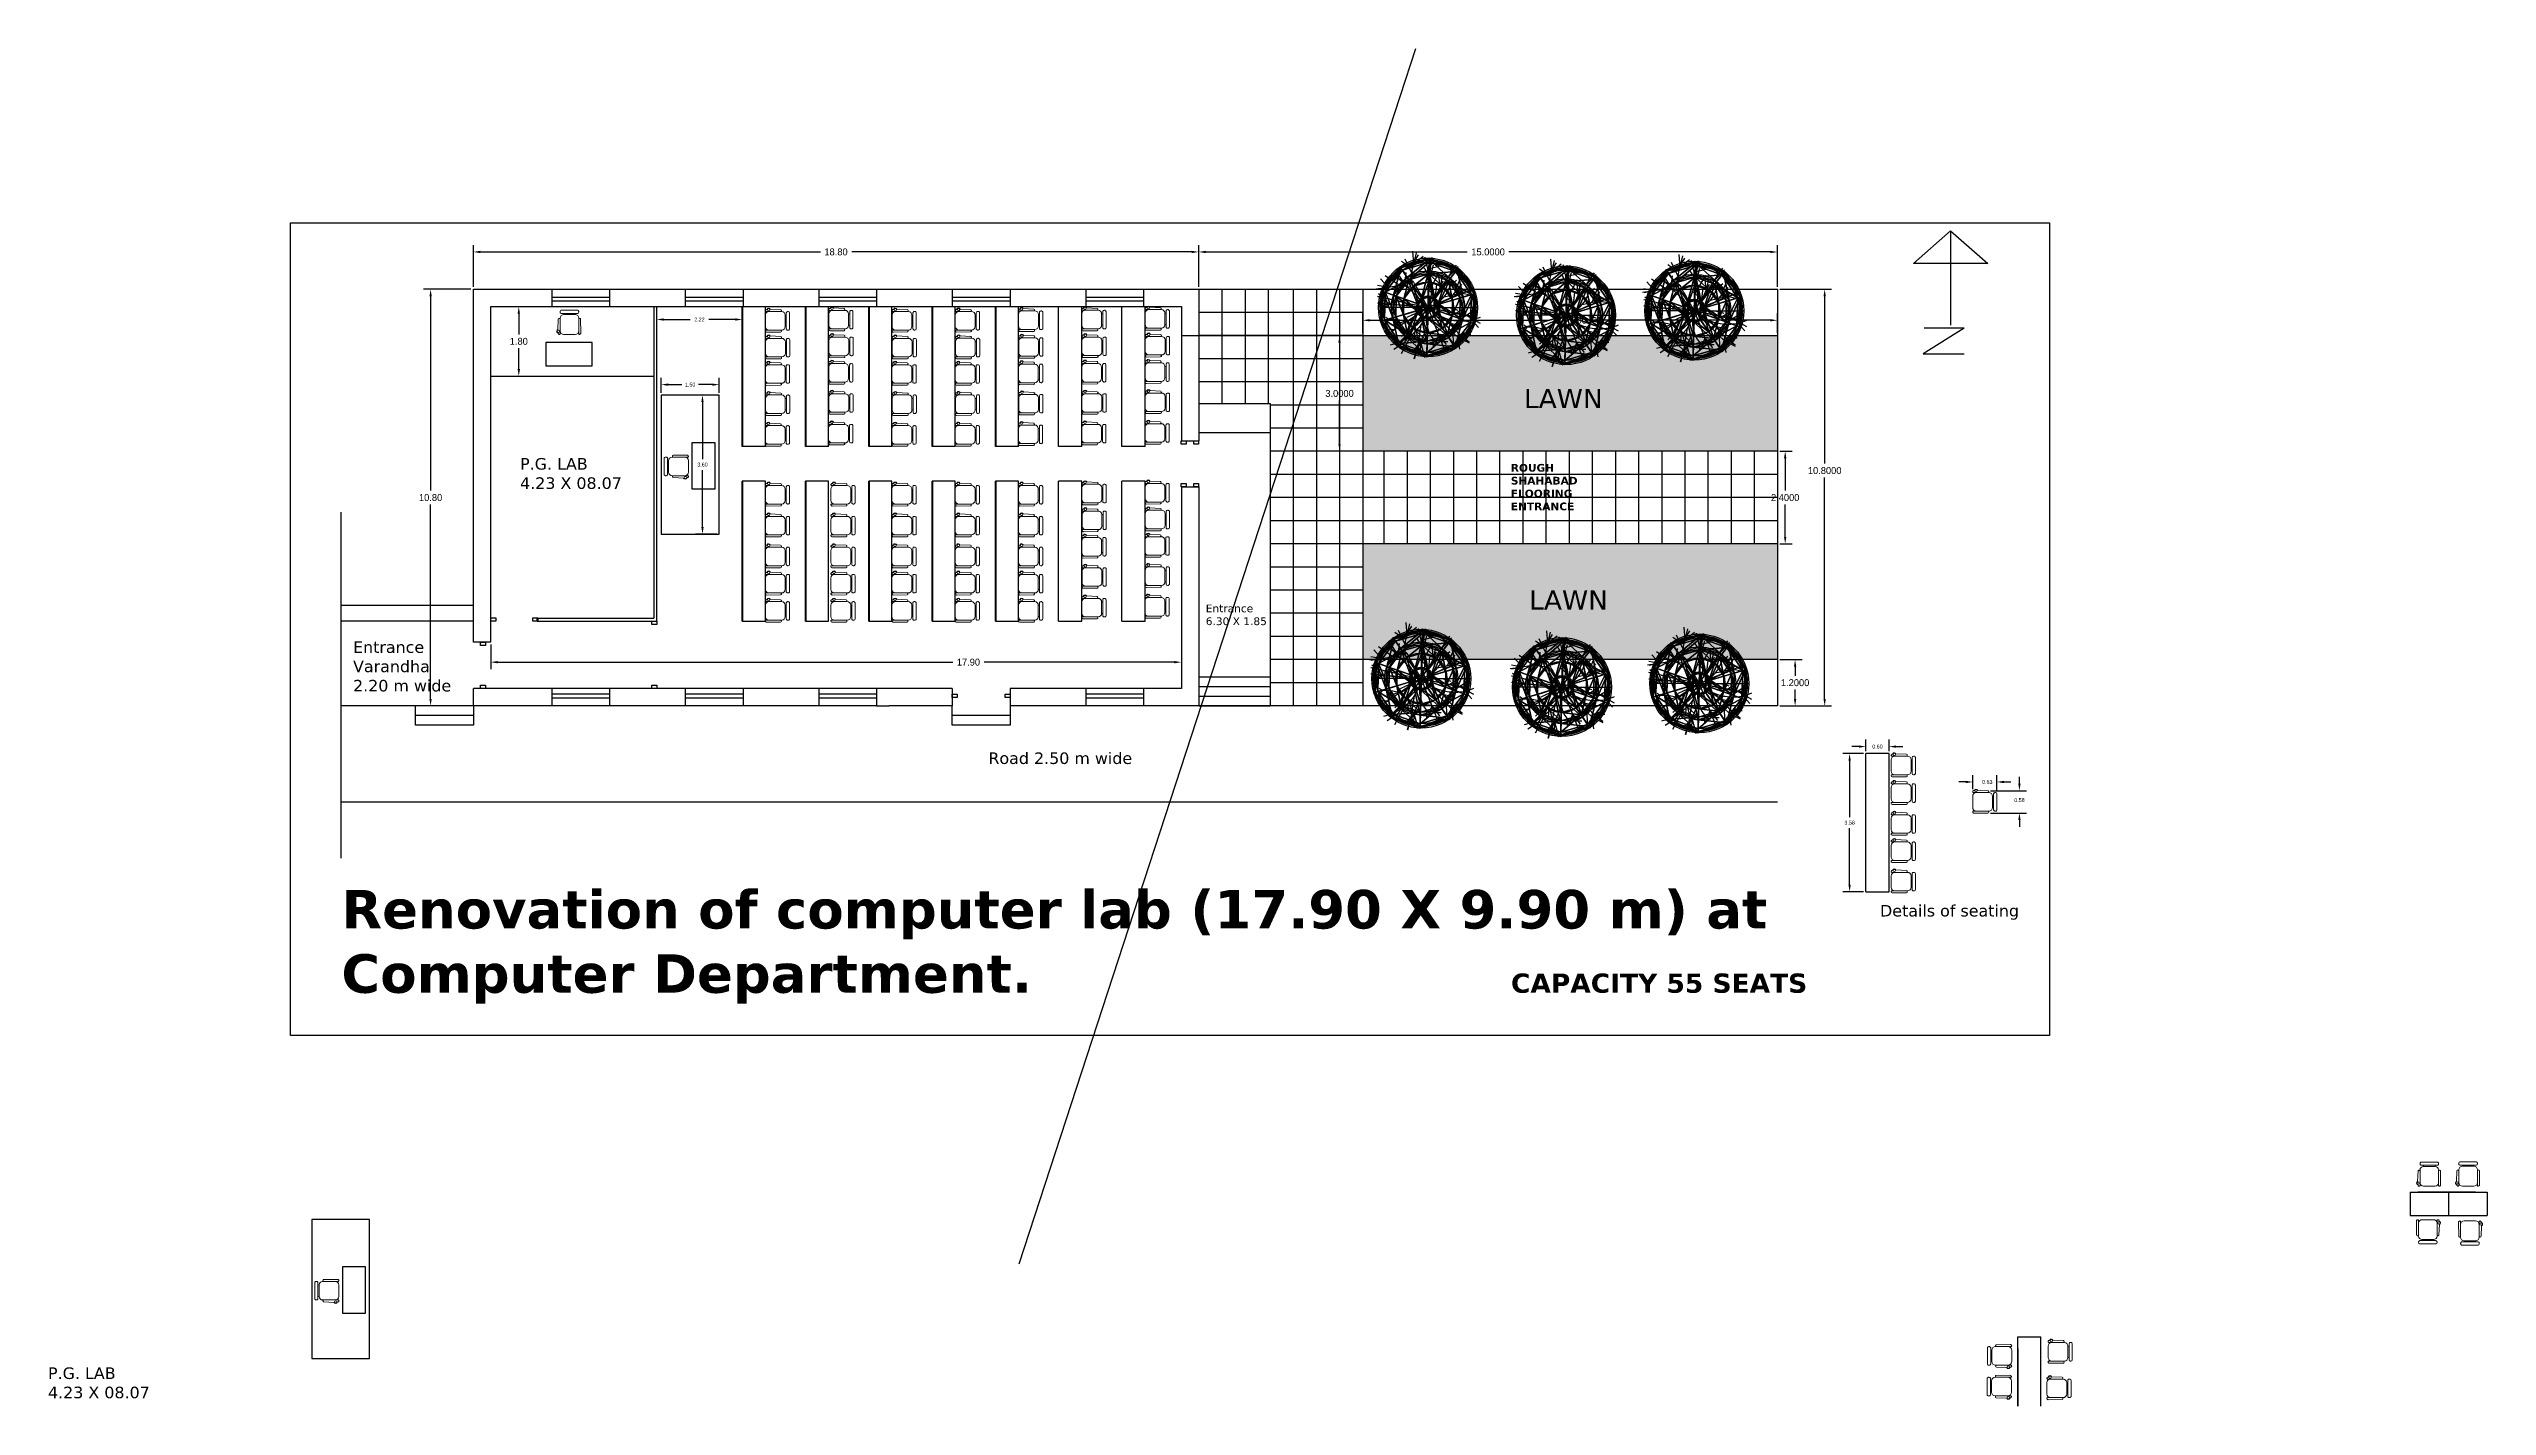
# Model space of a CAD drawing. Header units: inches. Extents: x 23 to 629, y -355 to 51.
# Drawn here: x 22.9 to 86.1, y -0.3 to 34.9 of the extents above; entities that cross this region are included whole.
import ezdxf

# ---------------------------------------------------------------- set-up
doc = ezdxf.new("R2010")
doc.units = ezdxf.units.IN
doc.header["$MEASUREMENT"] = 0
doc.layers.add('FUR', color=252, linetype='Continuous', lineweight=9)
doc.layers.add('FURN', color=252, linetype='Continuous', lineweight=9)
for name, color, linetype, true_color in [('tree', 1, 'Continuous', 0xff0000), ('tree-summer', 252, 'Continuous', 0x777799), ('TREES', 252, 'Continuous', 0x777799)]:
    doc.layers.add(name, color=color, linetype=linetype, true_color=true_color)
doc.dimstyles.get("Standard").update_dxf_attribs({"dimtxt": 0.18, "dimasz": 0.18, "dimexe": 0.18, "dimexo": 0.0625, "dimgap": 0.09, "dimtad": 0, "dimtih": 1, "dimtoh": 1, "dimdec": 4, "dimzin": 0, "dimdsep": 46, "dimtxsty": 'Standard', "dimcen": 0.09, "dimadec": 0, "dimazin": 0, "dimtfac": 1, "dimtdec": 4, "dimtofl": 0, "dimtmove": 0, "dimatfit": 3, "dimfxl": 1, "dimtolj": 1, "dimtzin": 0, "dimarcsym": 0})

msp = doc.modelspace()

# ---------------------------------------------------------------- texts
at = {"attachment_point": 1}
for s, insert, char_height, width in [('{\\fVerdana|b0|i0|c0|p34;LAWN}', (61.12223, 26.09695), 0.5, 1.8851025), ('{\\fVerdana|b0|i0|c0|p34;P.G. LAB\\P4.23 X 08.07}', (35.10353, 24.30297), 0.3, 2.9300853), ('{\\fVerdana|b1|i0|c0|p34;ROUGH\\PSHAHABAD\\PFLOORING\\PENTRANCE}', (60.78183, 24.14988), 0.2, 1.8851025), ('{\\fVerdana|b0|i0|c0|p34;LAWN}', (61.25728, 20.8717), 0.5, 1.8851025), ('{\\fVerdana|b0|i0|c0|p34;Entrance\\P6.30 X 1.85}', (52.8756, 20.50515), 0.2, 2.6756777), ('{\\fVerdana|b0|i0|c0|p34;Entrance Varandha\\P2.20 m wide}', (30.77374, 19.55171), 0.3, 2.9300853), ('{\\fVerdana|b0|i0|c0|p34;Road 2.50 m wide}', (47.2416, 16.67159), 0.3, 5.1441554), ('{\\fVerdana|b1|i0|c0|p34;Renovation of computer lab (17.90 X 9.90 m) at Computer Department.                          \\H0.5x;CAPACITY 55 SEATS}', (30.47136, 13.10628), 1, 38.3327432), ('{\\fVerdana|b0|i0|c0|p34;Details of seating}', (70.35221, 12.71698), 0.3, 5.1441554), ('{\\fVerdana|b0|i0|c0|p34;P.G. LAB\\P4.23 X 08.07}', (22.86712, 0.72735), 0.3, 2.9300853)]:
    msp.add_mtext(s, dxfattribs=dict(at, insert=insert, char_height=char_height, width=width))

# ---------------------------------------------------------------- blocks, each defined once
blk = doc.blocks.new('*D4')
at = {"color": 0, "lineweight": -2}
for p, q in [((67.756, 28.678), (69.097, 28.678)), ((68.917, 28.498), (68.917, 24.158)), ((68.917, 18.058), (68.917, 23.798)), ((67.756, 17.878), (69.097, 17.878))]:
    blk.add_line(p, q, dxfattribs=at)
at = {"color": 0}
for points in [[(68.887, 28.498), (68.947, 28.498), (68.917, 28.678)], [(68.887, 18.058), (68.947, 18.058), (68.917, 17.878)]]:
    blk.add_solid(points, dxfattribs=at)
at = {"layer": 'Defpoints', "color": 0}
for p in [(67.693, 28.678), (67.693, 17.878), (68.917, 17.878)]:
    blk.add_point(p, dxfattribs=at)
at = {"color": 0, "insert": (68.917, 23.978), "char_height": 0.18, "attachment_point": 5}
blk.add_mtext('\\A1;10.8000', dxfattribs=at)
blk = doc.blocks.new('*D7')
at = {"color": 0, "lineweight": -2}
for p, q in [((67.756, 24.478), (68.074, 24.478)), ((67.894, 24.298), (67.894, 23.458)), ((67.894, 22.258), (67.894, 23.098)), ((67.756, 22.078), (68.074, 22.078))]:
    blk.add_line(p, q, dxfattribs=at)
at = {"color": 0}
for points in [[(67.864, 24.298), (67.924, 24.298), (67.894, 24.478)], [(67.864, 22.258), (67.924, 22.258), (67.894, 22.078)]]:
    blk.add_solid(points, dxfattribs=at)
at = {"layer": 'Defpoints', "color": 0}
for p in [(67.693, 24.478), (67.894, 24.478), (67.693, 22.078)]:
    blk.add_point(p, dxfattribs=at)
at = {"color": 0, "insert": (67.894, 23.278), "char_height": 0.18, "attachment_point": 5}
blk.add_mtext('\\A1;2.4000', dxfattribs=at)
blk = doc.blocks.new('trunk#1')
for p, q in [((0.003, 0.096, 0.806), (0, 0.076, 0.806)), ((0, 0.076, 0.806), (0.003, 0.056, 0.806)), ((0.001, 0.076, 0.945), (0, 0.076, 0.806)), ((0, 0.076, 0.806), (0, 0.076)), ((0.003, 0.096, 0.945), (0.001, 0.076, 0.945)), ((0.002, 0.076, 1.084), (0.001, 0.076, 0.945)), ((0.001, 0.076, 0.945), (0.003, 0.057, 0.945)), ((0.005, 0.095, 1.084), (0.002, 0.076, 1.084)), ((0.005, 0.076, 1.223), (0.002, 0.076, 1.084)), ((0.002, 0.076, 1.084), (0.005, 0.057, 1.084)), ((0.01, 0.114, 0.806), (0.003, 0.096, 0.806)), ((0.011, 0.114, 0.945), (0.003, 0.096, 0.945)), ((0.003, 0.096, 0.806), (0.003, 0.096, 0.945)), ((0.003, 0.096, 0.945), (0.005, 0.095, 1.084)), ((0.003, 0.096), (0.003, 0.096, 0.806)), ((0.003, 0.057, 0.945), (0.005, 0.057, 1.084)), ((0.003, 0.057, 0.945), (0.011, 0.038, 0.945)), ((0.003, 0.056, 0.806), (0.003, 0.057, 0.945)), ((0.003, 0.056, 0.806), (0.01, 0.038, 0.806)), ((0.003, 0.056), (0.003, 0.056, 0.806)), ((0.012, 0.113, 1.084), (0.005, 0.095, 1.084)), ((0.005, 0.095, 1.084), (0.007, 0.095, 1.223)), ((0.007, 0.095, 1.223), (0.005, 0.076, 1.223)), ((0.005, 0.076, 1.223), (0.007, 0.058, 1.223)), ((0.008, 0.076, 1.362), (0.005, 0.076, 1.223)), ((0.005, 0.057, 1.084), (0.007, 0.058, 1.223)), ((0.005, 0.057, 1.084), (0.012, 0.039, 1.084)), ((0.014, 0.112, 1.223), (0.007, 0.095, 1.223)), ((0.007, 0.095, 1.223), (0.011, 0.094, 1.362)), ((0.007, 0.058, 1.223), (0.011, 0.059, 1.362)), ((0.007, 0.058, 1.223), (0.014, 0.04, 1.223)), ((0.011, 0.094, 1.362), (0.008, 0.076, 1.362)), ((0.013, 0.076, 1.501), (0.008, 0.076, 1.362)), ((0.008, 0.076, 1.362), (0.011, 0.059, 1.362)), ((0.022, 0.13, 0.806), (0.01, 0.114, 0.806)), ((0.01, 0.114, 0.806), (0.011, 0.114, 0.945)), ((0.01, 0.114), (0.01, 0.114, 0.806)), ((0.01, 0.038, 0.806), (0.011, 0.038, 0.945)), ((0.01, 0.038, 0.806), (0.022, 0.022, 0.806)), ((0.01, 0.038), (0.01, 0.038, 0.806)), ((0.023, 0.13, 0.945), (0.011, 0.114, 0.945)), ((0.011, 0.114, 0.945), (0.012, 0.113, 1.084)), ((0.018, 0.11, 1.362), (0.011, 0.094, 1.362)), ((0.011, 0.094, 1.362), (0.015, 0.092, 1.501)), ((0.011, 0.059, 1.362), (0.015, 0.06, 1.501)), ((0.011, 0.059, 1.362), (0.018, 0.042, 1.362)), ((0.011, 0.038, 0.945), (0.012, 0.039, 1.084)), ((0.011, 0.038, 0.945), (0.023, 0.023, 0.945)), ((0.024, 0.129, 1.084), (0.012, 0.113, 1.084)), ((0.012, 0.113, 1.084), (0.014, 0.112, 1.223)), ((0.012, 0.039, 1.084), (0.014, 0.04, 1.223)), ((0.012, 0.039, 1.084), (0.024, 0.024, 1.084)), ((0.015, 0.092, 1.501), (0.013, 0.076, 1.501)), ((0.013, 0.076, 1.501), (0.015, 0.06, 1.501)), ((0.019, 0.076, 1.639), (0.013, 0.076, 1.501)), ((0.026, 0.127, 1.223), (0.014, 0.112, 1.223)), ((0.014, 0.112, 1.223), (0.018, 0.11, 1.362)), ((0.014, 0.04, 1.223), (0.018, 0.042, 1.362)), ((0.014, 0.04, 1.223), (0.026, 0.026, 1.223)), ((0.022, 0.108, 1.501), (0.015, 0.092, 1.501)), ((0.015, 0.092, 1.501), (0.021, 0.091, 1.639)), ((0.015, 0.06, 1.501), (0.021, 0.061, 1.639)), ((0.015, 0.06, 1.501), (0.022, 0.045, 1.501)), ((0.028, 0.124, 1.362), (0.018, 0.11, 1.362)), ((0.018, 0.11, 1.362), (0.022, 0.108, 1.501)), ((0.018, 0.042, 1.362), (0.022, 0.045, 1.501)), ((0.018, 0.042, 1.362), (0.028, 0.028, 1.362)), ((0.021, 0.091, 1.639), (0.019, 0.076, 1.639)), ((0.026, 0.076, 1.778), (0.019, 0.076, 1.639)), ((0.019, 0.076, 1.639), (0.021, 0.061, 1.639)), ((0.027, 0.105, 1.639), (0.021, 0.091, 1.639)), ((0.021, 0.091, 1.639), (0.028, 0.089, 1.778)), ((0.021, 0.061, 1.639), (0.028, 0.063, 1.778)), ((0.021, 0.061, 1.639), (0.027, 0.048, 1.639)), ((0.038, 0.142, 0.806), (0.022, 0.13, 0.806)), ((0.022, 0.13, 0.806), (0.023, 0.13, 0.945)), ((0.022, 0.13), (0.022, 0.13, 0.806)), ((0.032, 0.121, 1.501), (0.022, 0.108, 1.501)), ((0.022, 0.108, 1.501), (0.027, 0.105, 1.639)), ((0.022, 0.045, 1.501), (0.027, 0.048, 1.639)), ((0.022, 0.045, 1.501), (0.032, 0.032, 1.501)), ((0.022, 0.022, 0.806), (0.023, 0.023, 0.945)), ((0.022, 0.022, 0.806), (0.038, 0.01, 0.806)), ((0.022, 0.022), (0.022, 0.022, 0.806)), ((0.038, 0.142, 0.945), (0.023, 0.13, 0.945)), ((0.023, 0.13, 0.945), (0.024, 0.129, 1.084)), ((0.023, 0.023, 0.945), (0.024, 0.024, 1.084)), ((0.023, 0.023, 0.945), (0.038, 0.011, 0.945)), ((0.039, 0.14, 1.084), (0.024, 0.129, 1.084)), ((0.024, 0.129, 1.084), (0.026, 0.127, 1.223)), ((0.024, 0.024, 1.084), (0.026, 0.026, 1.223)), ((0.024, 0.024, 1.084), (0.039, 0.012, 1.084)), ((0.04, 0.138, 1.223), (0.026, 0.127, 1.223)), ((0.026, 0.127, 1.223), (0.028, 0.124, 1.362)), ((0.028, 0.089, 1.778), (0.026, 0.076, 1.778)), ((0.026, 0.076, 1.778), (0.028, 0.063, 1.778)), ((0.034, 0.076, 1.917), (0.026, 0.076, 1.778)), ((0.026, 0.026, 1.223), (0.028, 0.028, 1.362)), ((0.026, 0.026, 1.223), (0.04, 0.014, 1.223)), ((0.036, 0.117, 1.639), (0.027, 0.105, 1.639)), ((0.027, 0.105, 1.639), (0.033, 0.101, 1.778)), ((0.027, 0.048, 1.639), (0.033, 0.051, 1.778)), ((0.027, 0.048, 1.639), (0.036, 0.036, 1.639)), ((0.042, 0.135, 1.362), (0.028, 0.124, 1.362)), ((0.028, 0.124, 1.362), (0.032, 0.121, 1.501)), ((0.033, 0.101, 1.778), (0.028, 0.089, 1.778)), ((0.028, 0.089, 1.778), (0.035, 0.087, 1.917)), ((0.028, 0.063, 1.778), (0.035, 0.065, 1.917)), ((0.028, 0.063, 1.778), (0.033, 0.051, 1.778)), ((0.028, 0.028, 1.362), (0.032, 0.032, 1.501)), ((0.028, 0.028, 1.362), (0.042, 0.018, 1.362)), ((0.045, 0.131, 1.501), (0.032, 0.121, 1.501)), ((0.032, 0.121, 1.501), (0.036, 0.117, 1.639)), ((0.032, 0.032, 1.501), (0.036, 0.036, 1.639)), ((0.032, 0.032, 1.501), (0.045, 0.022, 1.501)), ((0.041, 0.112, 1.778), (0.033, 0.101, 1.778)), ((0.033, 0.101, 1.778), (0.04, 0.097, 1.917)), ((0.033, 0.051, 1.778), (0.04, 0.055, 1.917)), ((0.033, 0.051, 1.778), (0.041, 0.041, 1.778)), ((0.035, 0.087, 1.917), (0.034, 0.076, 1.917)), ((0.043, 0.076, 2.055), (0.034, 0.076, 1.917)), ((0.034, 0.076, 1.917), (0.035, 0.065, 1.917)), ((0.04, 0.097, 1.917), (0.035, 0.087, 1.917)), ((0.035, 0.087, 1.917), (0.044, 0.085, 2.055)), ((0.035, 0.065, 1.917), (0.044, 0.068, 2.055)), ((0.035, 0.065, 1.917), (0.04, 0.055, 1.917)), ((0.048, 0.126, 1.639), (0.036, 0.117, 1.639)), ((0.036, 0.117, 1.639), (0.041, 0.112, 1.778)), ((0.036, 0.036, 1.639), (0.041, 0.041, 1.778)), ((0.036, 0.036, 1.639), (0.048, 0.027, 1.639)), ((0.056, 0.15, 0.806), (0.038, 0.142, 0.806)), ((0.057, 0.149, 0.945), (0.038, 0.142, 0.945)), ((0.038, 0.142, 0.806), (0.038, 0.142, 0.945)), ((0.038, 0.142, 0.945), (0.039, 0.14, 1.084)), ((0.038, 0.142), (0.038, 0.142, 0.806)), ((0.038, 0.011, 0.945), (0.039, 0.012, 1.084)), ((0.038, 0.011, 0.945), (0.057, 0.003, 0.945)), ((0.038, 0.01, 0.806), (0.038, 0.011, 0.945)), ((0.038, 0.01, 0.806), (0.056, 0.003, 0.806)), ((0.038, 0.01), (0.038, 0.01, 0.806)), ((0.057, 0.148, 1.084), (0.039, 0.14, 1.084)), ((0.039, 0.14, 1.084), (0.04, 0.138, 1.223)), ((0.039, 0.012, 1.084), (0.04, 0.014, 1.223)), ((0.039, 0.012, 1.084), (0.057, 0.005, 1.084)), ((0.058, 0.145, 1.223), (0.04, 0.138, 1.223)), ((0.04, 0.138, 1.223), (0.042, 0.135, 1.362)), ((0.046, 0.106, 1.917), (0.04, 0.097, 1.917)), ((0.04, 0.097, 1.917), (0.047, 0.093, 2.055)), ((0.04, 0.055, 1.917), (0.047, 0.06, 2.055)), ((0.04, 0.055, 1.917), (0.046, 0.046, 1.917)), ((0.04, 0.014, 1.223), (0.042, 0.018, 1.362)), ((0.04, 0.014, 1.223), (0.058, 0.007, 1.223)), ((0.051, 0.12, 1.778), (0.041, 0.112, 1.778)), ((0.041, 0.112, 1.778), (0.046, 0.106, 1.917)), ((0.041, 0.041, 1.778), (0.046, 0.046, 1.917)), ((0.041, 0.041, 1.778), (0.051, 0.033, 1.778)), ((0.059, 0.142, 1.362), (0.042, 0.135, 1.362)), ((0.042, 0.135, 1.362), (0.045, 0.131, 1.501)), ((0.042, 0.018, 1.362), (0.045, 0.022, 1.501)), ((0.042, 0.018, 1.362), (0.059, 0.011, 1.362)), ((0.044, 0.085, 2.055), (0.043, 0.076, 2.055)), ((0.053, 0.076, 2.194), (0.043, 0.076, 2.055)), ((0.043, 0.076, 2.055), (0.044, 0.068, 2.055)), ((0.047, 0.093, 2.055), (0.044, 0.085, 2.055)), ((0.044, 0.085, 2.055), (0.054, 0.082, 2.194)), ((0.044, 0.068, 2.055), (0.054, 0.07, 2.194)), ((0.044, 0.068, 2.055), (0.047, 0.06, 2.055)), ((0.06, 0.137, 1.501), (0.045, 0.131, 1.501)), ((0.045, 0.131, 1.501), (0.048, 0.126, 1.639)), ((0.045, 0.022, 1.501), (0.048, 0.027, 1.639)), ((0.045, 0.022, 1.501), (0.06, 0.015, 1.501)), ((0.055, 0.113, 1.917), (0.046, 0.106, 1.917)), ((0.046, 0.106, 1.917), (0.053, 0.1, 2.055)), ((0.046, 0.046, 1.917), (0.053, 0.053, 2.055)), ((0.046, 0.046, 1.917), (0.055, 0.04, 1.917)), ((0.053, 0.1, 2.055), (0.047, 0.093, 2.055)), ((0.047, 0.093, 2.055), (0.056, 0.088, 2.194)), ((0.047, 0.06, 2.055), (0.056, 0.065, 2.194)), ((0.047, 0.06, 2.055), (0.053, 0.053, 2.055)), ((0.061, 0.131, 1.639), (0.048, 0.126, 1.639)), ((0.048, 0.126, 1.639), (0.051, 0.12, 1.778)), ((0.048, 0.027, 1.639), (0.051, 0.033, 1.778)), ((0.048, 0.027, 1.639), (0.061, 0.021, 1.639)), ((0.063, 0.125, 1.778), (0.051, 0.12, 1.778)), ((0.051, 0.12, 1.778), (0.055, 0.113, 1.917)), ((0.051, 0.033, 1.778), (0.055, 0.04, 1.917)), ((0.051, 0.033, 1.778), (0.063, 0.028, 1.778)), ((0.06, 0.105, 2.055), (0.053, 0.1, 2.055)), ((0.053, 0.1, 2.055), (0.06, 0.093, 2.194)), ((0.054, 0.082, 2.194), (0.053, 0.076, 2.194)), ((0.053, 0.076, 2.194), (0.054, 0.07, 2.194)), ((0.064, 0.076, 2.332), (0.053, 0.076, 2.194)), ((0.053, 0.053, 2.055), (0.06, 0.06, 2.194)), ((0.053, 0.053, 2.055), (0.06, 0.047, 2.055)), ((0.056, 0.088, 2.194), (0.054, 0.082, 2.194)), ((0.054, 0.082, 2.194), (0.064, 0.079, 2.332)), ((0.054, 0.07, 2.194), (0.064, 0.073, 2.332)), ((0.054, 0.07, 2.194), (0.056, 0.065, 2.194)), ((0.065, 0.117, 1.917), (0.055, 0.113, 1.917)), ((0.055, 0.113, 1.917), (0.06, 0.105, 2.055)), ((0.055, 0.04, 1.917), (0.06, 0.047, 2.055)), ((0.055, 0.04, 1.917), (0.065, 0.035, 1.917)), ((0.076, 0.152, 0.806), (0.056, 0.15, 0.806)), ((0.056, 0.15, 0.806), (0.057, 0.149, 0.945)), ((0.056, 0.15), (0.056, 0.15, 0.806)), ((0.06, 0.093, 2.194), (0.056, 0.088, 2.194)), ((0.056, 0.088, 2.194), (0.066, 0.082, 2.332)), ((0.056, 0.065, 2.194), (0.066, 0.07, 2.332)), ((0.056, 0.065, 2.194), (0.06, 0.06, 2.194)), ((0.056, 0.003, 0.806), (0.057, 0.003, 0.945)), ((0.056, 0.003, 0.806), (0.076, 0, 0.806)), ((0.056, 0.003), (0.056, 0.003, 0.806)), ((0.076, 0.152, 0.945), (0.057, 0.149, 0.945)), ((0.076, 0.15, 1.084), (0.057, 0.148, 1.084)), ((0.057, 0.149, 0.945), (0.057, 0.148, 1.084)), ((0.057, 0.148, 1.084), (0.058, 0.145, 1.223)), ((0.057, 0.005, 1.084), (0.058, 0.007, 1.223)), ((0.057, 0.003, 0.945), (0.057, 0.005, 1.084)), ((0.057, 0.005, 1.084), (0.076, 0.002, 1.084)), ((0.057, 0.003, 0.945), (0.076, 0.001, 0.945)), ((0.076, 0.148, 1.223), (0.058, 0.145, 1.223)), ((0.058, 0.145, 1.223), (0.059, 0.142, 1.362)), ((0.058, 0.007, 1.223), (0.059, 0.011, 1.362)), ((0.058, 0.007, 1.223), (0.076, 0.005, 1.223)), ((0.076, 0.144, 1.362), (0.059, 0.142, 1.362)), ((0.059, 0.142, 1.362), (0.06, 0.137, 1.501)), ((0.059, 0.011, 1.362), (0.06, 0.015, 1.501)), ((0.059, 0.011, 1.362), (0.076, 0.008, 1.362)), ((0.076, 0.139, 1.501), (0.06, 0.137, 1.501)), ((0.06, 0.137, 1.501), (0.061, 0.131, 1.639)), ((0.068, 0.108, 2.055), (0.06, 0.105, 2.055)), ((0.06, 0.105, 2.055), (0.065, 0.096, 2.194)), ((0.065, 0.096, 2.194), (0.06, 0.093, 2.194)), ((0.06, 0.093, 2.194), (0.068, 0.085, 2.332)), ((0.06, 0.06, 2.194), (0.068, 0.068, 2.332)), ((0.06, 0.06, 2.194), (0.065, 0.056, 2.194)), ((0.06, 0.047, 2.055), (0.065, 0.056, 2.194)), ((0.06, 0.047, 2.055), (0.068, 0.044, 2.055)), ((0.06, 0.015, 1.501), (0.061, 0.021, 1.639)), ((0.06, 0.015, 1.501), (0.076, 0.013, 1.501)), ((0.076, 0.133, 1.639), (0.061, 0.131, 1.639)), ((0.061, 0.131, 1.639), (0.063, 0.125, 1.778)), ((0.061, 0.021, 1.639), (0.063, 0.028, 1.778)), ((0.061, 0.021, 1.639), (0.076, 0.019, 1.639)), ((0.076, 0.126, 1.778), (0.063, 0.125, 1.778)), ((0.063, 0.125, 1.778), (0.065, 0.117, 1.917)), ((0.063, 0.028, 1.778), (0.065, 0.035, 1.917)), ((0.063, 0.028, 1.778), (0.076, 0.026, 1.778)), ((0.066, 0.082, 2.332), (0.064, 0.079, 2.332)), ((0.064, 0.079, 2.332), (0.076, 0.076, 2.471)), ((0.064, 0.079, 2.332), (0.064, 0.076, 2.332)), ((0.064, 0.073, 2.332), (0.076, 0.076, 2.471)), ((0.064, 0.076, 2.332), (0.064, 0.073, 2.332)), ((0.076, 0.076, 2.471), (0.064, 0.076, 2.332)), ((0.064, 0.073, 2.332), (0.066, 0.07, 2.332)), ((0.076, 0.119, 1.917), (0.065, 0.117, 1.917)), ((0.065, 0.117, 1.917), (0.068, 0.108, 2.055)), ((0.07, 0.099, 2.194), (0.065, 0.096, 2.194)), ((0.065, 0.096, 2.194), (0.07, 0.087, 2.332)), ((0.065, 0.056, 2.194), (0.07, 0.066, 2.332)), ((0.065, 0.056, 2.194), (0.07, 0.054, 2.194)), ((0.065, 0.035, 1.917), (0.068, 0.044, 2.055)), ((0.065, 0.035, 1.917), (0.076, 0.034, 1.917)), ((0.068, 0.085, 2.332), (0.066, 0.082, 2.332)), ((0.066, 0.082, 2.332), (0.076, 0.076, 2.471)), ((0.066, 0.07, 2.332), (0.076, 0.076, 2.471)), ((0.066, 0.07, 2.332), (0.068, 0.068, 2.332)), ((0.076, 0.11, 2.055), (0.068, 0.108, 2.055)), ((0.068, 0.108, 2.055), (0.07, 0.099, 2.194)), ((0.07, 0.087, 2.332), (0.068, 0.085, 2.332)), ((0.068, 0.085, 2.332), (0.076, 0.076, 2.471)), ((0.068, 0.068, 2.332), (0.076, 0.076, 2.471)), ((0.068, 0.068, 2.332), (0.07, 0.066, 2.332)), ((0.068, 0.044, 2.055), (0.07, 0.054, 2.194)), ((0.068, 0.044, 2.055), (0.076, 0.043, 2.055)), ((0.076, 0.099, 2.194), (0.07, 0.099, 2.194)), ((0.07, 0.099, 2.194), (0.073, 0.088, 2.332)), ((0.073, 0.088, 2.332), (0.07, 0.087, 2.332)), ((0.07, 0.087, 2.332), (0.076, 0.076, 2.471)), ((0.07, 0.066, 2.332), (0.076, 0.076, 2.471)), ((0.07, 0.066, 2.332), (0.073, 0.064, 2.332)), ((0.07, 0.054, 2.194), (0.073, 0.064, 2.332)), ((0.07, 0.054, 2.194), (0.076, 0.053, 2.194)), ((0.076, 0.088, 2.332), (0.073, 0.088, 2.332)), ((0.073, 0.088, 2.332), (0.076, 0.076, 2.471)), ((0.073, 0.064, 2.332), (0.076, 0.076, 2.471)), ((0.073, 0.064, 2.332), (0.076, 0.064, 2.332)), ((0.096, 0.15, 0.806), (0.076, 0.152, 0.806)), ((0.076, 0.152, 0.806), (0.076, 0.152, 0.945)), ((0.096, 0.149, 0.945), (0.076, 0.152, 0.945)), ((0.076, 0.152, 0.945), (0.076, 0.15, 1.084)), ((0.076, 0.152), (0.076, 0.152, 0.806)), ((0.095, 0.148, 1.084), (0.076, 0.15, 1.084)), ((0.076, 0.15, 1.084), (0.076, 0.148, 1.223)), ((0.076, 0.148, 1.223), (0.076, 0.144, 1.362)), ((0.095, 0.145, 1.223), (0.076, 0.148, 1.223)), ((0.094, 0.142, 1.362), (0.076, 0.144, 1.362)), ((0.076, 0.144, 1.362), (0.076, 0.139, 1.501)), ((0.092, 0.137, 1.501), (0.076, 0.139, 1.501)), ((0.076, 0.139, 1.501), (0.076, 0.133, 1.639)), ((0.091, 0.131, 1.639), (0.076, 0.133, 1.639)), ((0.076, 0.133, 1.639), (0.076, 0.126, 1.778)), ((0.089, 0.125, 1.778), (0.076, 0.126, 1.778)), ((0.076, 0.126, 1.778), (0.076, 0.119, 1.917)), ((0.076, 0.119, 1.917), (0.076, 0.11, 2.055)), ((0.087, 0.117, 1.917), (0.076, 0.119, 1.917)), ((0.076, 0.11, 2.055), (0.076, 0.099, 2.194)), ((0.085, 0.108, 2.055), (0.076, 0.11, 2.055)), ((0.076, 0.099, 2.194), (0.076, 0.088, 2.332)), ((0.082, 0.099, 2.194), (0.076, 0.099, 2.194)), ((0.079, 0.088, 2.332), (0.076, 0.088, 2.332)), ((0.079, 0.088, 2.332), (0.076, 0.076, 2.471)), ((0.076, 0.088, 2.332), (0.076, 0.076, 2.471)), ((0.082, 0.087, 2.332), (0.076, 0.076, 2.471)), ((0.085, 0.085, 2.332), (0.076, 0.076, 2.471)), ((0.087, 0.082, 2.332), (0.076, 0.076, 2.471)), ((0.088, 0.079, 2.332), (0.076, 0.076, 2.471)), ((0.079, 0.064, 2.332), (0.076, 0.076, 2.471)), ((0.082, 0.066, 2.332), (0.076, 0.076, 2.471)), ((0.088, 0.073, 2.332), (0.076, 0.076, 2.471)), ((0.087, 0.07, 2.332), (0.076, 0.076, 2.471)), ((0.088, 0.076, 2.332), (0.076, 0.076, 2.471)), ((0.076, 0.064, 2.332), (0.076, 0.076, 2.471)), ((0.085, 0.068, 2.332), (0.076, 0.076, 2.471)), ((0.076, 0.053, 2.194), (0.076, 0.064, 2.332)), ((0.076, 0.064, 2.332), (0.079, 0.064, 2.332)), ((0.076, 0.053, 2.194), (0.082, 0.054, 2.194)), ((0.076, 0.043, 2.055), (0.076, 0.053, 2.194)), ((0.076, 0.043, 2.055), (0.085, 0.044, 2.055)), ((0.076, 0.034, 1.917), (0.076, 0.043, 2.055)), ((0.076, 0.034, 1.917), (0.087, 0.035, 1.917)), ((0.076, 0.026, 1.778), (0.076, 0.034, 1.917)), ((0.076, 0.026, 1.778), (0.089, 0.028, 1.778)), ((0.076, 0.019, 1.639), (0.076, 0.026, 1.778)), ((0.076, 0.019, 1.639), (0.091, 0.021, 1.639)), ((0.076, 0.013, 1.501), (0.076, 0.019, 1.639)), ((0.076, 0.013, 1.501), (0.092, 0.015, 1.501)), ((0.076, 0.008, 1.362), (0.076, 0.013, 1.501)), ((0.076, 0.008, 1.362), (0.094, 0.011, 1.362)), ((0.076, 0.005, 1.223), (0.076, 0.008, 1.362)), ((0.076, 0.005, 1.223), (0.095, 0.007, 1.223)), ((0.076, 0.002, 1.084), (0.076, 0.005, 1.223)), ((0.076, 0.002, 1.084), (0.095, 0.005, 1.084)), ((0.076, 0.001, 0.945), (0.096, 0.003, 0.945)), ((0.076, 0, 0.806), (0.096, 0.003, 0.806)), ((0.076, 0.001, 0.945), (0.076, 0.002, 1.084)), ((0.076, 0, 0.806), (0.076, 0.001, 0.945)), ((0.076, 0), (0.076, 0, 0.806)), ((0.082, 0.099, 2.194), (0.079, 0.088, 2.332)), ((0.082, 0.087, 2.332), (0.079, 0.088, 2.332)), ((0.079, 0.064, 2.332), (0.082, 0.066, 2.332)), ((0.082, 0.054, 2.194), (0.079, 0.064, 2.332)), ((0.085, 0.108, 2.055), (0.082, 0.099, 2.194)), ((0.088, 0.096, 2.194), (0.082, 0.099, 2.194)), ((0.088, 0.096, 2.194), (0.082, 0.087, 2.332)), ((0.085, 0.085, 2.332), (0.082, 0.087, 2.332)), ((0.082, 0.066, 2.332), (0.085, 0.068, 2.332)), ((0.088, 0.056, 2.194), (0.082, 0.066, 2.332)), ((0.082, 0.054, 2.194), (0.088, 0.056, 2.194)), ((0.085, 0.044, 2.055), (0.082, 0.054, 2.194)), ((0.087, 0.117, 1.917), (0.085, 0.108, 2.055)), ((0.093, 0.105, 2.055), (0.085, 0.108, 2.055)), ((0.093, 0.093, 2.194), (0.085, 0.085, 2.332)), ((0.087, 0.082, 2.332), (0.085, 0.085, 2.332)), ((0.085, 0.068, 2.332), (0.087, 0.07, 2.332)), ((0.093, 0.06, 2.194), (0.085, 0.068, 2.332)), ((0.085, 0.044, 2.055), (0.093, 0.047, 2.055)), ((0.087, 0.035, 1.917), (0.085, 0.044, 2.055)), ((0.089, 0.125, 1.778), (0.087, 0.117, 1.917)), ((0.097, 0.113, 1.917), (0.087, 0.117, 1.917)), ((0.096, 0.088, 2.194), (0.087, 0.082, 2.332)), ((0.088, 0.079, 2.332), (0.087, 0.082, 2.332)), ((0.087, 0.07, 2.332), (0.088, 0.073, 2.332)), ((0.096, 0.065, 2.194), (0.087, 0.07, 2.332)), ((0.087, 0.035, 1.917), (0.097, 0.04, 1.917)), ((0.089, 0.028, 1.778), (0.087, 0.035, 1.917)), ((0.093, 0.105, 2.055), (0.088, 0.096, 2.194)), ((0.093, 0.093, 2.194), (0.088, 0.096, 2.194)), ((0.099, 0.082, 2.194), (0.088, 0.079, 2.332)), ((0.088, 0.076, 2.332), (0.088, 0.079, 2.332)), ((0.088, 0.073, 2.332), (0.088, 0.076, 2.332)), ((0.099, 0.076, 2.194), (0.088, 0.076, 2.332)), ((0.099, 0.07, 2.194), (0.088, 0.073, 2.332)), ((0.088, 0.056, 2.194), (0.093, 0.06, 2.194)), ((0.093, 0.047, 2.055), (0.088, 0.056, 2.194)), ((0.091, 0.131, 1.639), (0.089, 0.125, 1.778)), ((0.101, 0.12, 1.778), (0.089, 0.125, 1.778)), ((0.089, 0.028, 1.778), (0.101, 0.033, 1.778)), ((0.091, 0.021, 1.639), (0.089, 0.028, 1.778)), ((0.092, 0.137, 1.501), (0.091, 0.131, 1.639)), ((0.105, 0.126, 1.639), (0.091, 0.131, 1.639)), ((0.091, 0.021, 1.639), (0.105, 0.027, 1.639)), ((0.092, 0.015, 1.501), (0.091, 0.021, 1.639)), ((0.094, 0.142, 1.362), (0.092, 0.137, 1.501)), ((0.108, 0.131, 1.501), (0.092, 0.137, 1.501)), ((0.092, 0.015, 1.501), (0.108, 0.022, 1.501)), ((0.094, 0.011, 1.362), (0.092, 0.015, 1.501)), ((0.097, 0.113, 1.917), (0.093, 0.105, 2.055)), ((0.1, 0.1, 2.055), (0.093, 0.105, 2.055)), ((0.1, 0.1, 2.055), (0.093, 0.093, 2.194)), ((0.096, 0.088, 2.194), (0.093, 0.093, 2.194)), ((0.093, 0.06, 2.194), (0.096, 0.065, 2.194)), ((0.1, 0.053, 2.055), (0.093, 0.06, 2.194)), ((0.093, 0.047, 2.055), (0.1, 0.053, 2.055)), ((0.097, 0.04, 1.917), (0.093, 0.047, 2.055)), ((0.095, 0.145, 1.223), (0.094, 0.142, 1.362)), ((0.11, 0.135, 1.362), (0.094, 0.142, 1.362)), ((0.094, 0.011, 1.362), (0.11, 0.018, 1.362)), ((0.095, 0.007, 1.223), (0.094, 0.011, 1.362)), ((0.096, 0.149, 0.945), (0.095, 0.148, 1.084)), ((0.095, 0.148, 1.084), (0.095, 0.145, 1.223)), ((0.113, 0.14, 1.084), (0.095, 0.148, 1.084)), ((0.112, 0.138, 1.223), (0.095, 0.145, 1.223)), ((0.095, 0.007, 1.223), (0.112, 0.014, 1.223)), ((0.095, 0.005, 1.084), (0.113, 0.012, 1.084)), ((0.095, 0.005, 1.084), (0.095, 0.007, 1.223)), ((0.096, 0.003, 0.945), (0.095, 0.005, 1.084)), ((0.096, 0.15, 0.806), (0.096, 0.149, 0.945)), ((0.114, 0.142, 0.806), (0.096, 0.15, 0.806)), ((0.096, 0.15), (0.096, 0.15, 0.806)), ((0.114, 0.142, 0.945), (0.096, 0.149, 0.945)), ((0.105, 0.093, 2.055), (0.096, 0.088, 2.194)), ((0.099, 0.082, 2.194), (0.096, 0.088, 2.194)), ((0.096, 0.065, 2.194), (0.099, 0.07, 2.194)), ((0.105, 0.06, 2.055), (0.096, 0.065, 2.194)), ((0.096, 0.003, 0.945), (0.114, 0.011, 0.945)), ((0.096, 0.003, 0.806), (0.114, 0.01, 0.806)), ((0.096, 0.003, 0.806), (0.096, 0.003, 0.945)), ((0.096, 0.003), (0.096, 0.003, 0.806)), ((0.101, 0.12, 1.778), (0.097, 0.113, 1.917)), ((0.106, 0.106, 1.917), (0.097, 0.113, 1.917)), ((0.097, 0.04, 1.917), (0.106, 0.046, 1.917)), ((0.101, 0.033, 1.778), (0.097, 0.04, 1.917)), ((0.108, 0.085, 2.055), (0.099, 0.082, 2.194)), ((0.099, 0.076, 2.194), (0.099, 0.082, 2.194)), ((0.099, 0.07, 2.194), (0.099, 0.076, 2.194)), ((0.11, 0.076, 2.055), (0.099, 0.076, 2.194)), ((0.108, 0.068, 2.055), (0.099, 0.07, 2.194)), ((0.106, 0.106, 1.917), (0.1, 0.1, 2.055)), ((0.105, 0.093, 2.055), (0.1, 0.1, 2.055)), ((0.1, 0.053, 2.055), (0.105, 0.06, 2.055)), ((0.106, 0.046, 1.917), (0.1, 0.053, 2.055)), ((0.105, 0.126, 1.639), (0.101, 0.12, 1.778)), ((0.112, 0.112, 1.778), (0.101, 0.12, 1.778)), ((0.101, 0.033, 1.778), (0.112, 0.041, 1.778)), ((0.105, 0.027, 1.639), (0.101, 0.033, 1.778)), ((0.108, 0.131, 1.501), (0.105, 0.126, 1.639)), ((0.117, 0.117, 1.639), (0.105, 0.126, 1.639)), ((0.113, 0.097, 1.917), (0.105, 0.093, 2.055)), ((0.108, 0.085, 2.055), (0.105, 0.093, 2.055)), ((0.105, 0.06, 2.055), (0.108, 0.068, 2.055)), ((0.113, 0.055, 1.917), (0.105, 0.06, 2.055)), ((0.105, 0.027, 1.639), (0.117, 0.036, 1.639)), ((0.108, 0.022, 1.501), (0.105, 0.027, 1.639)), ((0.112, 0.112, 1.778), (0.106, 0.106, 1.917)), ((0.113, 0.097, 1.917), (0.106, 0.106, 1.917)), ((0.106, 0.046, 1.917), (0.113, 0.055, 1.917)), ((0.112, 0.041, 1.778), (0.106, 0.046, 1.917)), ((0.11, 0.135, 1.362), (0.108, 0.131, 1.501)), ((0.121, 0.121, 1.501), (0.108, 0.131, 1.501)), ((0.117, 0.087, 1.917), (0.108, 0.085, 2.055)), ((0.11, 0.076, 2.055), (0.108, 0.085, 2.055)), ((0.108, 0.068, 2.055), (0.11, 0.076, 2.055)), ((0.117, 0.065, 1.917), (0.108, 0.068, 2.055)), ((0.108, 0.022, 1.501), (0.121, 0.032, 1.501)), ((0.11, 0.018, 1.362), (0.108, 0.022, 1.501)), ((0.112, 0.138, 1.223), (0.11, 0.135, 1.362)), ((0.124, 0.124, 1.362), (0.11, 0.135, 1.362)), ((0.119, 0.076, 1.917), (0.11, 0.076, 2.055)), ((0.11, 0.018, 1.362), (0.124, 0.028, 1.362)), ((0.112, 0.014, 1.223), (0.11, 0.018, 1.362)), ((0.113, 0.14, 1.084), (0.112, 0.138, 1.223)), ((0.127, 0.127, 1.223), (0.112, 0.138, 1.223)), ((0.117, 0.117, 1.639), (0.112, 0.112, 1.778)), ((0.12, 0.101, 1.778), (0.112, 0.112, 1.778)), ((0.112, 0.041, 1.778), (0.12, 0.051, 1.778)), ((0.117, 0.036, 1.639), (0.112, 0.041, 1.778)), ((0.112, 0.014, 1.223), (0.127, 0.026, 1.223)), ((0.113, 0.012, 1.084), (0.112, 0.014, 1.223)), ((0.114, 0.142, 0.945), (0.113, 0.14, 1.084)), ((0.129, 0.129, 1.084), (0.113, 0.14, 1.084)), ((0.12, 0.101, 1.778), (0.113, 0.097, 1.917)), ((0.117, 0.087, 1.917), (0.113, 0.097, 1.917)), ((0.113, 0.055, 1.917), (0.117, 0.065, 1.917)), ((0.12, 0.051, 1.778), (0.113, 0.055, 1.917)), ((0.113, 0.012, 1.084), (0.129, 0.024, 1.084)), ((0.114, 0.011, 0.945), (0.113, 0.012, 1.084)), ((0.13, 0.13, 0.945), (0.114, 0.142, 0.945)), ((0.114, 0.142, 0.806), (0.114, 0.142, 0.945)), ((0.13, 0.13, 0.806), (0.114, 0.142, 0.806)), ((0.114, 0.142), (0.114, 0.142, 0.806)), ((0.114, 0.011, 0.945), (0.13, 0.023, 0.945)), ((0.114, 0.01, 0.806), (0.13, 0.022, 0.806)), ((0.114, 0.01, 0.806), (0.114, 0.011, 0.945)), ((0.114, 0.01), (0.114, 0.01, 0.806)), ((0.121, 0.121, 1.501), (0.117, 0.117, 1.639)), ((0.126, 0.105, 1.639), (0.117, 0.117, 1.639)), ((0.125, 0.089, 1.778), (0.117, 0.087, 1.917)), ((0.119, 0.076, 1.917), (0.117, 0.087, 1.917)), ((0.117, 0.065, 1.917), (0.119, 0.076, 1.917)), ((0.125, 0.063, 1.778), (0.117, 0.065, 1.917)), ((0.117, 0.036, 1.639), (0.126, 0.048, 1.639)), ((0.121, 0.032, 1.501), (0.117, 0.036, 1.639)), ((0.126, 0.076, 1.778), (0.119, 0.076, 1.917)), ((0.126, 0.105, 1.639), (0.12, 0.101, 1.778)), ((0.125, 0.089, 1.778), (0.12, 0.101, 1.778)), ((0.12, 0.051, 1.778), (0.125, 0.063, 1.778)), ((0.126, 0.048, 1.639), (0.12, 0.051, 1.778)), ((0.124, 0.124, 1.362), (0.121, 0.121, 1.501)), ((0.131, 0.108, 1.501), (0.121, 0.121, 1.501)), ((0.121, 0.032, 1.501), (0.131, 0.045, 1.501)), ((0.124, 0.028, 1.362), (0.121, 0.032, 1.501)), ((0.127, 0.127, 1.223), (0.124, 0.124, 1.362)), ((0.135, 0.11, 1.362), (0.124, 0.124, 1.362)), ((0.124, 0.028, 1.362), (0.135, 0.042, 1.362)), ((0.127, 0.026, 1.223), (0.124, 0.028, 1.362)), ((0.131, 0.091, 1.639), (0.125, 0.089, 1.778)), ((0.126, 0.076, 1.778), (0.125, 0.089, 1.778)), ((0.125, 0.063, 1.778), (0.126, 0.076, 1.778)), ((0.131, 0.061, 1.639), (0.125, 0.063, 1.778)), ((0.131, 0.108, 1.501), (0.126, 0.105, 1.639)), ((0.131, 0.091, 1.639), (0.126, 0.105, 1.639)), ((0.133, 0.076, 1.639), (0.126, 0.076, 1.778)), ((0.126, 0.048, 1.639), (0.131, 0.061, 1.639)), ((0.131, 0.045, 1.501), (0.126, 0.048, 1.639)), ((0.129, 0.129, 1.084), (0.127, 0.127, 1.223)), ((0.138, 0.112, 1.223), (0.127, 0.127, 1.223)), ((0.127, 0.026, 1.223), (0.138, 0.04, 1.223)), ((0.129, 0.024, 1.084), (0.127, 0.026, 1.223)), ((0.13, 0.13, 0.945), (0.129, 0.129, 1.084)), ((0.14, 0.113, 1.084), (0.129, 0.129, 1.084)), ((0.129, 0.024, 1.084), (0.14, 0.039, 1.084)), ((0.13, 0.023, 0.945), (0.129, 0.024, 1.084)), ((0.142, 0.114, 0.945), (0.13, 0.13, 0.945)), ((0.142, 0.114, 0.806), (0.13, 0.13, 0.806)), ((0.13, 0.13, 0.806), (0.13, 0.13, 0.945)), ((0.13, 0.13), (0.13, 0.13, 0.806)), ((0.13, 0.023, 0.945), (0.142, 0.038, 0.945)), ((0.13, 0.022, 0.806), (0.142, 0.038, 0.806)), ((0.13, 0.022, 0.806), (0.13, 0.023, 0.945)), ((0.13, 0.022), (0.13, 0.022, 0.806)), ((0.135, 0.11, 1.362), (0.131, 0.108, 1.501)), ((0.137, 0.092, 1.501), (0.131, 0.108, 1.501)), ((0.137, 0.092, 1.501), (0.131, 0.091, 1.639)), ((0.133, 0.076, 1.639), (0.131, 0.091, 1.639)), ((0.131, 0.061, 1.639), (0.133, 0.076, 1.639)), ((0.137, 0.06, 1.501), (0.131, 0.061, 1.639)), ((0.131, 0.045, 1.501), (0.137, 0.06, 1.501)), ((0.135, 0.042, 1.362), (0.131, 0.045, 1.501)), ((0.139, 0.076, 1.501), (0.133, 0.076, 1.639)), ((0.138, 0.112, 1.223), (0.135, 0.11, 1.362)), ((0.142, 0.094, 1.362), (0.135, 0.11, 1.362)), ((0.135, 0.042, 1.362), (0.142, 0.059, 1.362)), ((0.138, 0.04, 1.223), (0.135, 0.042, 1.362)), ((0.142, 0.094, 1.362), (0.137, 0.092, 1.501)), ((0.139, 0.076, 1.501), (0.137, 0.092, 1.501)), ((0.137, 0.06, 1.501), (0.139, 0.076, 1.501)), ((0.142, 0.059, 1.362), (0.137, 0.06, 1.501)), ((0.14, 0.113, 1.084), (0.138, 0.112, 1.223)), ((0.145, 0.095, 1.223), (0.138, 0.112, 1.223)), ((0.138, 0.04, 1.223), (0.145, 0.058, 1.223)), ((0.14, 0.039, 1.084), (0.138, 0.04, 1.223)), ((0.144, 0.076, 1.362), (0.139, 0.076, 1.501)), ((0.142, 0.114, 0.945), (0.14, 0.113, 1.084)), ((0.148, 0.095, 1.084), (0.14, 0.113, 1.084)), ((0.14, 0.039, 1.084), (0.148, 0.057, 1.084)), ((0.142, 0.038, 0.945), (0.14, 0.039, 1.084)), ((0.15, 0.096, 0.806), (0.142, 0.114, 0.806)), ((0.142, 0.114, 0.806), (0.142, 0.114, 0.945)), ((0.149, 0.096, 0.945), (0.142, 0.114, 0.945)), ((0.142, 0.114), (0.142, 0.114, 0.806)), ((0.145, 0.095, 1.223), (0.142, 0.094, 1.362)), ((0.144, 0.076, 1.362), (0.142, 0.094, 1.362)), ((0.142, 0.059, 1.362), (0.144, 0.076, 1.362)), ((0.145, 0.058, 1.223), (0.142, 0.059, 1.362)), ((0.142, 0.038, 0.945), (0.149, 0.057, 0.945)), ((0.142, 0.038, 0.806), (0.15, 0.056, 0.806)), ((0.142, 0.038, 0.806), (0.142, 0.038, 0.945)), ((0.142, 0.038), (0.142, 0.038, 0.806)), ((0.148, 0.076, 1.223), (0.144, 0.076, 1.362)), ((0.148, 0.095, 1.084), (0.145, 0.095, 1.223)), ((0.148, 0.076, 1.223), (0.145, 0.095, 1.223)), ((0.145, 0.058, 1.223), (0.148, 0.076, 1.223)), ((0.148, 0.057, 1.084), (0.145, 0.058, 1.223)), ((0.149, 0.096, 0.945), (0.148, 0.095, 1.084)), ((0.15, 0.076, 1.084), (0.148, 0.095, 1.084)), ((0.148, 0.057, 1.084), (0.15, 0.076, 1.084)), ((0.15, 0.076, 1.084), (0.148, 0.076, 1.223)), ((0.149, 0.057, 0.945), (0.148, 0.057, 1.084)), ((0.152, 0.076, 0.945), (0.149, 0.096, 0.945)), ((0.15, 0.096, 0.806), (0.149, 0.096, 0.945)), ((0.149, 0.057, 0.945), (0.152, 0.076, 0.945)), ((0.15, 0.056, 0.806), (0.149, 0.057, 0.945)), ((0.152, 0.076, 0.806), (0.15, 0.096, 0.806)), ((0.15, 0.096), (0.15, 0.096, 0.806)), ((0.152, 0.076, 0.945), (0.15, 0.076, 1.084)), ((0.15, 0.056, 0.806), (0.152, 0.076, 0.806)), ((0.15, 0.056), (0.15, 0.056, 0.806)), ((0.152, 0.076, 0.806), (0.152, 0.076, 0.945)), ((0.152, 0.076), (0.152, 0.076, 0.806))]:
    blk.add_line(p, q)
at = {"layer": 'tree', "color": 49, "true_color": 0x604234}
for p, q in [((0.003, 0.096), (0, 0.076)), ((0, 0.076), (0.003, 0.056)), ((0.076, 0.076), (0, 0.076)), ((0.01, 0.114), (0.003, 0.096)), ((0.003, 0.056), (0.01, 0.038)), ((0.022, 0.13), (0.01, 0.114)), ((0.01, 0.038), (0.022, 0.022)), ((0.038, 0.142), (0.022, 0.13)), ((0.022, 0.022), (0.038, 0.01)), ((0.056, 0.15), (0.038, 0.142)), ((0.038, 0.01), (0.056, 0.003)), ((0.076, 0.152), (0.056, 0.15)), ((0.056, 0.003), (0.076, 0)), ((0.096, 0.15), (0.076, 0.152)), ((0.152, 0.076), (0.076, 0.076)), ((0.076, 0), (0.096, 0.003)), ((0.114, 0.142), (0.096, 0.15)), ((0.096, 0.003), (0.114, 0.01)), ((0.13, 0.13), (0.114, 0.142)), ((0.114, 0.01), (0.13, 0.022)), ((0.142, 0.114), (0.13, 0.13)), ((0.13, 0.022), (0.142, 0.038)), ((0.15, 0.096), (0.142, 0.114)), ((0.142, 0.038), (0.15, 0.056)), ((0.152, 0.076), (0.15, 0.096)), ((0.15, 0.056), (0.152, 0.076))]:
    blk.add_line(p, q, dxfattribs=at)
at = {"color": 49, "true_color": 0x604234}
mesh = blk.add_polyface(dxfattribs=at)
corners = [(0.003, 0.096, 0.945), (0, 0.076, 0.806), (0.001, 0.076, 0.945), (0.003, 0.096, 0.806)]
mesh.append_faces([[corners[k] for k in face] for face in [(0, 1, 2), (1, 0, 3)]], dxfattribs={"vtx0": -1, "color": 49})
mesh = blk.add_polyface(dxfattribs=at)
corners = [(0.003, 0.096, 0.806), (0, 0.076), (0, 0.076, 0.806), (0.003, 0.096)]
mesh.append_faces([[corners[k] for k in face] for face in [(0, 1, 2), (1, 0, 3)]], dxfattribs={"vtx0": -1, "color": 49})
mesh = blk.add_polyface(dxfattribs=at)
corners = [(0.003, 0.057, 0.945), (0, 0.076, 0.806), (0.003, 0.056, 0.806), (0.001, 0.076, 0.945)]
mesh.append_faces([[corners[k] for k in face] for face in [(0, 1, 2), (1, 0, 3)]], dxfattribs={"vtx0": -1, "color": 49})
mesh = blk.add_polyface(dxfattribs=at)
corners = [(0, 0.076, 0.806), (0.003, 0.056), (0.003, 0.056, 0.806), (0, 0.076)]
mesh.append_faces([[corners[k] for k in face] for face in [(0, 1, 2), (1, 0, 3)]], dxfattribs={"vtx0": -1, "color": 49})
mesh = blk.add_polyface(dxfattribs=at)
corners = [(0.005, 0.095, 1.084), (0.001, 0.076, 0.945), (0.002, 0.076, 1.084), (0.003, 0.096, 0.945)]
mesh.append_faces([[corners[k] for k in face] for face in [(0, 1, 2), (1, 0, 3)]], dxfattribs={"vtx0": -1, "color": 49})
mesh = blk.add_polyface(dxfattribs=at)
corners = [(0.005, 0.057, 1.084), (0.001, 0.076, 0.945), (0.003, 0.057, 0.945), (0.002, 0.076, 1.084)]
mesh.append_faces([[corners[k] for k in face] for face in [(0, 1, 2), (1, 0, 3)]], dxfattribs={"vtx0": -1, "color": 49})
mesh = blk.add_polyface(dxfattribs=at)
corners = [(0.007, 0.095, 1.223), (0.002, 0.076, 1.084), (0.005, 0.076, 1.223), (0.005, 0.095, 1.084)]
mesh.append_faces([[corners[k] for k in face] for face in [(0, 1, 2), (1, 0, 3)]], dxfattribs={"vtx0": -1, "color": 49})
mesh = blk.add_polyface(dxfattribs=at)
corners = [(0.007, 0.058, 1.223), (0.002, 0.076, 1.084), (0.005, 0.057, 1.084), (0.005, 0.076, 1.223)]
mesh.append_faces([[corners[k] for k in face] for face in [(0, 1, 2), (1, 0, 3)]], dxfattribs={"vtx0": -1, "color": 49})
mesh = blk.add_polyface(dxfattribs=at)
corners = [(0.011, 0.114, 0.945), (0.003, 0.096, 0.806), (0.003, 0.096, 0.945), (0.01, 0.114, 0.806)]
mesh.append_faces([[corners[k] for k in face] for face in [(0, 1, 2), (1, 0, 3)]], dxfattribs={"vtx0": -1, "color": 49})
mesh = blk.add_polyface(dxfattribs=at)
corners = [(0.012, 0.113, 1.084), (0.003, 0.096, 0.945), (0.005, 0.095, 1.084), (0.011, 0.114, 0.945)]
mesh.append_faces([[corners[k] for k in face] for face in [(0, 1, 2), (1, 0, 3)]], dxfattribs={"vtx0": -1, "color": 49})
mesh = blk.add_polyface(dxfattribs=at)
corners = [(0.01, 0.114, 0.806), (0.003, 0.096), (0.003, 0.096, 0.806), (0.01, 0.114)]
mesh.append_faces([[corners[k] for k in face] for face in [(0, 1, 2), (1, 0, 3)]], dxfattribs={"vtx0": -1, "color": 49})
mesh = blk.add_polyface(dxfattribs=at)
corners = [(0.011, 0.038, 0.945), (0.003, 0.056, 0.806), (0.01, 0.038, 0.806), (0.003, 0.057, 0.945)]
mesh.append_faces([[corners[k] for k in face] for face in [(0, 1, 2), (1, 0, 3)]], dxfattribs={"vtx0": -1, "color": 49})
mesh = blk.add_polyface(dxfattribs=at)
corners = [(0.012, 0.039, 1.084), (0.003, 0.057, 0.945), (0.011, 0.038, 0.945), (0.005, 0.057, 1.084)]
mesh.append_faces([[corners[k] for k in face] for face in [(0, 1, 2), (1, 0, 3)]], dxfattribs={"vtx0": -1, "color": 49})
mesh = blk.add_polyface(dxfattribs=at)
corners = [(0.003, 0.056, 0.806), (0.01, 0.038), (0.01, 0.038, 0.806), (0.003, 0.056)]
mesh.append_faces([[corners[k] for k in face] for face in [(0, 1, 2), (1, 0, 3)]], dxfattribs={"vtx0": -1, "color": 49})
mesh = blk.add_polyface(dxfattribs=at)
corners = [(0.014, 0.112, 1.223), (0.005, 0.095, 1.084), (0.007, 0.095, 1.223), (0.012, 0.113, 1.084)]
mesh.append_faces([[corners[k] for k in face] for face in [(0, 1, 2), (1, 0, 3)]], dxfattribs={"vtx0": -1, "color": 49})
mesh = blk.add_polyface(dxfattribs=at)
corners = [(0.011, 0.094, 1.362), (0.005, 0.076, 1.223), (0.008, 0.076, 1.362), (0.007, 0.095, 1.223)]
mesh.append_faces([[corners[k] for k in face] for face in [(0, 1, 2), (1, 0, 3)]], dxfattribs={"vtx0": -1, "color": 49})
mesh = blk.add_polyface(dxfattribs=at)
corners = [(0.011, 0.059, 1.362), (0.005, 0.076, 1.223), (0.007, 0.058, 1.223), (0.008, 0.076, 1.362)]
mesh.append_faces([[corners[k] for k in face] for face in [(0, 1, 2), (1, 0, 3)]], dxfattribs={"vtx0": -1, "color": 49})
mesh = blk.add_polyface(dxfattribs=at)
corners = [(0.014, 0.04, 1.223), (0.005, 0.057, 1.084), (0.012, 0.039, 1.084), (0.007, 0.058, 1.223)]
mesh.append_faces([[corners[k] for k in face] for face in [(0, 1, 2), (1, 0, 3)]], dxfattribs={"vtx0": -1, "color": 49})
mesh = blk.add_polyface(dxfattribs=at)
corners = [(0.018, 0.11, 1.362), (0.007, 0.095, 1.223), (0.011, 0.094, 1.362), (0.014, 0.112, 1.223)]
mesh.append_faces([[corners[k] for k in face] for face in [(0, 1, 2), (1, 0, 3)]], dxfattribs={"vtx0": -1, "color": 49})
mesh = blk.add_polyface(dxfattribs=at)
corners = [(0.018, 0.042, 1.362), (0.007, 0.058, 1.223), (0.014, 0.04, 1.223), (0.011, 0.059, 1.362)]
mesh.append_faces([[corners[k] for k in face] for face in [(0, 1, 2), (1, 0, 3)]], dxfattribs={"vtx0": -1, "color": 49})
mesh = blk.add_polyface(dxfattribs=at)
corners = [(0.015, 0.092, 1.501), (0.008, 0.076, 1.362), (0.013, 0.076, 1.501), (0.011, 0.094, 1.362)]
mesh.append_faces([[corners[k] for k in face] for face in [(0, 1, 2), (1, 0, 3)]], dxfattribs={"vtx0": -1, "color": 49})
mesh = blk.add_polyface(dxfattribs=at)
corners = [(0.015, 0.06, 1.501), (0.008, 0.076, 1.362), (0.011, 0.059, 1.362), (0.013, 0.076, 1.501)]
mesh.append_faces([[corners[k] for k in face] for face in [(0, 1, 2), (1, 0, 3)]], dxfattribs={"vtx0": -1, "color": 49})
mesh = blk.add_polyface(dxfattribs=at)
corners = [(0.023, 0.13, 0.945), (0.01, 0.114, 0.806), (0.011, 0.114, 0.945), (0.022, 0.13, 0.806)]
mesh.append_faces([[corners[k] for k in face] for face in [(0, 1, 2), (1, 0, 3)]], dxfattribs={"vtx0": -1, "color": 49})
mesh = blk.add_polyface(dxfattribs=at)
corners = [(0.022, 0.13, 0.806), (0.01, 0.114), (0.01, 0.114, 0.806), (0.022, 0.13)]
mesh.append_faces([[corners[k] for k in face] for face in [(0, 1, 2), (1, 0, 3)]], dxfattribs={"vtx0": -1, "color": 49})
mesh = blk.add_polyface(dxfattribs=at)
corners = [(0.023, 0.023, 0.945), (0.01, 0.038, 0.806), (0.022, 0.022, 0.806), (0.011, 0.038, 0.945)]
mesh.append_faces([[corners[k] for k in face] for face in [(0, 1, 2), (1, 0, 3)]], dxfattribs={"vtx0": -1, "color": 49})
mesh = blk.add_polyface(dxfattribs=at)
corners = [(0.01, 0.038, 0.806), (0.022, 0.022), (0.022, 0.022, 0.806), (0.01, 0.038)]
mesh.append_faces([[corners[k] for k in face] for face in [(0, 1, 2), (1, 0, 3)]], dxfattribs={"vtx0": -1, "color": 49})
mesh = blk.add_polyface(dxfattribs=at)
corners = [(0.024, 0.129, 1.084), (0.011, 0.114, 0.945), (0.012, 0.113, 1.084), (0.023, 0.13, 0.945)]
mesh.append_faces([[corners[k] for k in face] for face in [(0, 1, 2), (1, 0, 3)]], dxfattribs={"vtx0": -1, "color": 49})
mesh = blk.add_polyface(dxfattribs=at)
corners = [(0.022, 0.108, 1.501), (0.011, 0.094, 1.362), (0.015, 0.092, 1.501), (0.018, 0.11, 1.362)]
mesh.append_faces([[corners[k] for k in face] for face in [(0, 1, 2), (1, 0, 3)]], dxfattribs={"vtx0": -1, "color": 49})
mesh = blk.add_polyface(dxfattribs=at)
corners = [(0.022, 0.045, 1.501), (0.011, 0.059, 1.362), (0.018, 0.042, 1.362), (0.015, 0.06, 1.501)]
mesh.append_faces([[corners[k] for k in face] for face in [(0, 1, 2), (1, 0, 3)]], dxfattribs={"vtx0": -1, "color": 49})
mesh = blk.add_polyface(dxfattribs=at)
corners = [(0.024, 0.024, 1.084), (0.011, 0.038, 0.945), (0.023, 0.023, 0.945), (0.012, 0.039, 1.084)]
mesh.append_faces([[corners[k] for k in face] for face in [(0, 1, 2), (1, 0, 3)]], dxfattribs={"vtx0": -1, "color": 49})
mesh = blk.add_polyface(dxfattribs=at)
corners = [(0.026, 0.127, 1.223), (0.012, 0.113, 1.084), (0.014, 0.112, 1.223), (0.024, 0.129, 1.084)]
mesh.append_faces([[corners[k] for k in face] for face in [(0, 1, 2), (1, 0, 3)]], dxfattribs={"vtx0": -1, "color": 49})
mesh = blk.add_polyface(dxfattribs=at)
corners = [(0.026, 0.026, 1.223), (0.012, 0.039, 1.084), (0.024, 0.024, 1.084), (0.014, 0.04, 1.223)]
mesh.append_faces([[corners[k] for k in face] for face in [(0, 1, 2), (1, 0, 3)]], dxfattribs={"vtx0": -1, "color": 49})
mesh = blk.add_polyface(dxfattribs=at)
corners = [(0.021, 0.091, 1.639), (0.013, 0.076, 1.501), (0.019, 0.076, 1.639), (0.015, 0.092, 1.501)]
mesh.append_faces([[corners[k] for k in face] for face in [(0, 1, 2), (1, 0, 3)]], dxfattribs={"vtx0": -1, "color": 49})
mesh = blk.add_polyface(dxfattribs=at)
corners = [(0.021, 0.061, 1.639), (0.013, 0.076, 1.501), (0.015, 0.06, 1.501), (0.019, 0.076, 1.639)]
mesh.append_faces([[corners[k] for k in face] for face in [(0, 1, 2), (1, 0, 3)]], dxfattribs={"vtx0": -1, "color": 49})
mesh = blk.add_polyface(dxfattribs=at)
corners = [(0.028, 0.124, 1.362), (0.014, 0.112, 1.223), (0.018, 0.11, 1.362), (0.026, 0.127, 1.223)]
mesh.append_faces([[corners[k] for k in face] for face in [(0, 1, 2), (1, 0, 3)]], dxfattribs={"vtx0": -1, "color": 49})
mesh = blk.add_polyface(dxfattribs=at)
corners = [(0.028, 0.028, 1.362), (0.014, 0.04, 1.223), (0.026, 0.026, 1.223), (0.018, 0.042, 1.362)]
mesh.append_faces([[corners[k] for k in face] for face in [(0, 1, 2), (1, 0, 3)]], dxfattribs={"vtx0": -1, "color": 49})
mesh = blk.add_polyface(dxfattribs=at)
corners = [(0.027, 0.105, 1.639), (0.015, 0.092, 1.501), (0.021, 0.091, 1.639), (0.022, 0.108, 1.501)]
mesh.append_faces([[corners[k] for k in face] for face in [(0, 1, 2), (1, 0, 3)]], dxfattribs={"vtx0": -1, "color": 49})
mesh = blk.add_polyface(dxfattribs=at)
corners = [(0.027, 0.048, 1.639), (0.015, 0.06, 1.501), (0.022, 0.045, 1.501), (0.021, 0.061, 1.639)]
mesh.append_faces([[corners[k] for k in face] for face in [(0, 1, 2), (1, 0, 3)]], dxfattribs={"vtx0": -1, "color": 49})
mesh = blk.add_polyface(dxfattribs=at)
corners = [(0.032, 0.121, 1.501), (0.018, 0.11, 1.362), (0.022, 0.108, 1.501), (0.028, 0.124, 1.362)]
mesh.append_faces([[corners[k] for k in face] for face in [(0, 1, 2), (1, 0, 3)]], dxfattribs={"vtx0": -1, "color": 49})
mesh = blk.add_polyface(dxfattribs=at)
corners = [(0.032, 0.032, 1.501), (0.018, 0.042, 1.362), (0.028, 0.028, 1.362), (0.022, 0.045, 1.501)]
mesh.append_faces([[corners[k] for k in face] for face in [(0, 1, 2), (1, 0, 3)]], dxfattribs={"vtx0": -1, "color": 49})
mesh = blk.add_polyface(dxfattribs=at)
corners = [(0.028, 0.089, 1.778), (0.019, 0.076, 1.639), (0.026, 0.076, 1.778), (0.021, 0.091, 1.639)]
mesh.append_faces([[corners[k] for k in face] for face in [(0, 1, 2), (1, 0, 3)]], dxfattribs={"vtx0": -1, "color": 49})
mesh = blk.add_polyface(dxfattribs=at)
corners = [(0.028, 0.063, 1.778), (0.019, 0.076, 1.639), (0.021, 0.061, 1.639), (0.026, 0.076, 1.778)]
mesh.append_faces([[corners[k] for k in face] for face in [(0, 1, 2), (1, 0, 3)]], dxfattribs={"vtx0": -1, "color": 49})
mesh = blk.add_polyface(dxfattribs=at)
corners = [(0.033, 0.101, 1.778), (0.021, 0.091, 1.639), (0.028, 0.089, 1.778), (0.027, 0.105, 1.639)]
mesh.append_faces([[corners[k] for k in face] for face in [(0, 1, 2), (1, 0, 3)]], dxfattribs={"vtx0": -1, "color": 49})
mesh = blk.add_polyface(dxfattribs=at)
corners = [(0.033, 0.051, 1.778), (0.021, 0.061, 1.639), (0.027, 0.048, 1.639), (0.028, 0.063, 1.778)]
mesh.append_faces([[corners[k] for k in face] for face in [(0, 1, 2), (1, 0, 3)]], dxfattribs={"vtx0": -1, "color": 49})
mesh = blk.add_polyface(dxfattribs=at)
corners = [(0.023, 0.13, 0.945), (0.038, 0.142, 0.806), (0.022, 0.13, 0.806), (0.038, 0.142, 0.945)]
mesh.append_faces([[corners[k] for k in face] for face in [(0, 1, 2), (1, 0, 3)]], dxfattribs={"vtx0": -1, "color": 49})
mesh = blk.add_polyface(dxfattribs=at)
corners = [(0.022, 0.13, 0.806), (0.038, 0.142), (0.022, 0.13), (0.038, 0.142, 0.806)]
mesh.append_faces([[corners[k] for k in face] for face in [(0, 1, 2), (1, 0, 3)]], dxfattribs={"vtx0": -1, "color": 49})
mesh = blk.add_polyface(dxfattribs=at)
corners = [(0.036, 0.117, 1.639), (0.022, 0.108, 1.501), (0.027, 0.105, 1.639), (0.032, 0.121, 1.501)]
mesh.append_faces([[corners[k] for k in face] for face in [(0, 1, 2), (1, 0, 3)]], dxfattribs={"vtx0": -1, "color": 49})
mesh = blk.add_polyface(dxfattribs=at)
corners = [(0.036, 0.036, 1.639), (0.022, 0.045, 1.501), (0.032, 0.032, 1.501), (0.027, 0.048, 1.639)]
mesh.append_faces([[corners[k] for k in face] for face in [(0, 1, 2), (1, 0, 3)]], dxfattribs={"vtx0": -1, "color": 49})
mesh = blk.add_polyface(dxfattribs=at)
corners = [(0.038, 0.011, 0.945), (0.022, 0.022, 0.806), (0.038, 0.01, 0.806), (0.023, 0.023, 0.945)]
mesh.append_faces([[corners[k] for k in face] for face in [(0, 1, 2), (1, 0, 3)]], dxfattribs={"vtx0": -1, "color": 49})
mesh = blk.add_polyface(dxfattribs=at)
corners = [(0.038, 0.01, 0.806), (0.022, 0.022), (0.038, 0.01), (0.022, 0.022, 0.806)]
mesh.append_faces([[corners[k] for k in face] for face in [(0, 1, 2), (1, 0, 3)]], dxfattribs={"vtx0": -1, "color": 49})
mesh = blk.add_polyface(dxfattribs=at)
corners = [(0.024, 0.129, 1.084), (0.038, 0.142, 0.945), (0.023, 0.13, 0.945), (0.039, 0.14, 1.084)]
mesh.append_faces([[corners[k] for k in face] for face in [(0, 1, 2), (1, 0, 3)]], dxfattribs={"vtx0": -1, "color": 49})
mesh = blk.add_polyface(dxfattribs=at)
corners = [(0.039, 0.012, 1.084), (0.023, 0.023, 0.945), (0.038, 0.011, 0.945), (0.024, 0.024, 1.084)]
mesh.append_faces([[corners[k] for k in face] for face in [(0, 1, 2), (1, 0, 3)]], dxfattribs={"vtx0": -1, "color": 49})
mesh = blk.add_polyface(dxfattribs=at)
corners = [(0.026, 0.127, 1.223), (0.039, 0.14, 1.084), (0.024, 0.129, 1.084), (0.04, 0.138, 1.223)]
mesh.append_faces([[corners[k] for k in face] for face in [(0, 1, 2), (1, 0, 3)]], dxfattribs={"vtx0": -1, "color": 49})
mesh = blk.add_polyface(dxfattribs=at)
corners = [(0.04, 0.014, 1.223), (0.024, 0.024, 1.084), (0.039, 0.012, 1.084), (0.026, 0.026, 1.223)]
mesh.append_faces([[corners[k] for k in face] for face in [(0, 1, 2), (1, 0, 3)]], dxfattribs={"vtx0": -1, "color": 49})
mesh = blk.add_polyface(dxfattribs=at)
corners = [(0.028, 0.124, 1.362), (0.04, 0.138, 1.223), (0.026, 0.127, 1.223), (0.042, 0.135, 1.362)]
mesh.append_faces([[corners[k] for k in face] for face in [(0, 1, 2), (1, 0, 3)]], dxfattribs={"vtx0": -1, "color": 49})
mesh = blk.add_polyface(dxfattribs=at)
corners = [(0.035, 0.087, 1.917), (0.026, 0.076, 1.778), (0.034, 0.076, 1.917), (0.028, 0.089, 1.778)]
mesh.append_faces([[corners[k] for k in face] for face in [(0, 1, 2), (1, 0, 3)]], dxfattribs={"vtx0": -1, "color": 49})
mesh = blk.add_polyface(dxfattribs=at)
corners = [(0.035, 0.065, 1.917), (0.026, 0.076, 1.778), (0.028, 0.063, 1.778), (0.034, 0.076, 1.917)]
mesh.append_faces([[corners[k] for k in face] for face in [(0, 1, 2), (1, 0, 3)]], dxfattribs={"vtx0": -1, "color": 49})
mesh = blk.add_polyface(dxfattribs=at)
corners = [(0.042, 0.018, 1.362), (0.026, 0.026, 1.223), (0.04, 0.014, 1.223), (0.028, 0.028, 1.362)]
mesh.append_faces([[corners[k] for k in face] for face in [(0, 1, 2), (1, 0, 3)]], dxfattribs={"vtx0": -1, "color": 49})
mesh = blk.add_polyface(dxfattribs=at)
corners = [(0.041, 0.112, 1.778), (0.027, 0.105, 1.639), (0.033, 0.101, 1.778), (0.036, 0.117, 1.639)]
mesh.append_faces([[corners[k] for k in face] for face in [(0, 1, 2), (1, 0, 3)]], dxfattribs={"vtx0": -1, "color": 49})
mesh = blk.add_polyface(dxfattribs=at)
corners = [(0.041, 0.041, 1.778), (0.027, 0.048, 1.639), (0.036, 0.036, 1.639), (0.033, 0.051, 1.778)]
mesh.append_faces([[corners[k] for k in face] for face in [(0, 1, 2), (1, 0, 3)]], dxfattribs={"vtx0": -1, "color": 49})
mesh = blk.add_polyface(dxfattribs=at)
corners = [(0.032, 0.121, 1.501), (0.042, 0.135, 1.362), (0.028, 0.124, 1.362), (0.045, 0.131, 1.501)]
mesh.append_faces([[corners[k] for k in face] for face in [(0, 1, 2), (1, 0, 3)]], dxfattribs={"vtx0": -1, "color": 49})
mesh = blk.add_polyface(dxfattribs=at)
corners = [(0.04, 0.097, 1.917), (0.028, 0.089, 1.778), (0.035, 0.087, 1.917), (0.033, 0.101, 1.778)]
mesh.append_faces([[corners[k] for k in face] for face in [(0, 1, 2), (1, 0, 3)]], dxfattribs={"vtx0": -1, "color": 49})
mesh = blk.add_polyface(dxfattribs=at)
corners = [(0.04, 0.055, 1.917), (0.028, 0.063, 1.778), (0.033, 0.051, 1.778), (0.035, 0.065, 1.917)]
mesh.append_faces([[corners[k] for k in face] for face in [(0, 1, 2), (1, 0, 3)]], dxfattribs={"vtx0": -1, "color": 49})
mesh = blk.add_polyface(dxfattribs=at)
corners = [(0.045, 0.022, 1.501), (0.028, 0.028, 1.362), (0.042, 0.018, 1.362), (0.032, 0.032, 1.501)]
mesh.append_faces([[corners[k] for k in face] for face in [(0, 1, 2), (1, 0, 3)]], dxfattribs={"vtx0": -1, "color": 49})
mesh = blk.add_polyface(dxfattribs=at)
corners = [(0.036, 0.117, 1.639), (0.045, 0.131, 1.501), (0.032, 0.121, 1.501), (0.048, 0.126, 1.639)]
mesh.append_faces([[corners[k] for k in face] for face in [(0, 1, 2), (1, 0, 3)]], dxfattribs={"vtx0": -1, "color": 49})
mesh = blk.add_polyface(dxfattribs=at)
corners = [(0.048, 0.027, 1.639), (0.032, 0.032, 1.501), (0.045, 0.022, 1.501), (0.036, 0.036, 1.639)]
mesh.append_faces([[corners[k] for k in face] for face in [(0, 1, 2), (1, 0, 3)]], dxfattribs={"vtx0": -1, "color": 49})
mesh = blk.add_polyface(dxfattribs=at)
corners = [(0.046, 0.106, 1.917), (0.033, 0.101, 1.778), (0.04, 0.097, 1.917), (0.041, 0.112, 1.778)]
mesh.append_faces([[corners[k] for k in face] for face in [(0, 1, 2), (1, 0, 3)]], dxfattribs={"vtx0": -1, "color": 49})
mesh = blk.add_polyface(dxfattribs=at)
corners = [(0.046, 0.046, 1.917), (0.033, 0.051, 1.778), (0.041, 0.041, 1.778), (0.04, 0.055, 1.917)]
mesh.append_faces([[corners[k] for k in face] for face in [(0, 1, 2), (1, 0, 3)]], dxfattribs={"vtx0": -1, "color": 49})
mesh = blk.add_polyface(dxfattribs=at)
corners = [(0.044, 0.085, 2.055), (0.034, 0.076, 1.917), (0.043, 0.076, 2.055), (0.035, 0.087, 1.917)]
mesh.append_faces([[corners[k] for k in face] for face in [(0, 1, 2), (1, 0, 3)]], dxfattribs={"vtx0": -1, "color": 49})
mesh = blk.add_polyface(dxfattribs=at)
corners = [(0.044, 0.068, 2.055), (0.034, 0.076, 1.917), (0.035, 0.065, 1.917), (0.043, 0.076, 2.055)]
mesh.append_faces([[corners[k] for k in face] for face in [(0, 1, 2), (1, 0, 3)]], dxfattribs={"vtx0": -1, "color": 49})
mesh = blk.add_polyface(dxfattribs=at)
corners = [(0.047, 0.093, 2.055), (0.035, 0.087, 1.917), (0.044, 0.085, 2.055), (0.04, 0.097, 1.917)]
mesh.append_faces([[corners[k] for k in face] for face in [(0, 1, 2), (1, 0, 3)]], dxfattribs={"vtx0": -1, "color": 49})
mesh = blk.add_polyface(dxfattribs=at)
corners = [(0.047, 0.06, 2.055), (0.035, 0.065, 1.917), (0.04, 0.055, 1.917), (0.044, 0.068, 2.055)]
mesh.append_faces([[corners[k] for k in face] for face in [(0, 1, 2), (1, 0, 3)]], dxfattribs={"vtx0": -1, "color": 49})
mesh = blk.add_polyface(dxfattribs=at)
corners = [(0.041, 0.112, 1.778), (0.048, 0.126, 1.639), (0.036, 0.117, 1.639), (0.051, 0.12, 1.778)]
mesh.append_faces([[corners[k] for k in face] for face in [(0, 1, 2), (1, 0, 3)]], dxfattribs={"vtx0": -1, "color": 49})
mesh = blk.add_polyface(dxfattribs=at)
corners = [(0.051, 0.033, 1.778), (0.036, 0.036, 1.639), (0.048, 0.027, 1.639), (0.041, 0.041, 1.778)]
mesh.append_faces([[corners[k] for k in face] for face in [(0, 1, 2), (1, 0, 3)]], dxfattribs={"vtx0": -1, "color": 49})
mesh = blk.add_polyface(dxfattribs=at)
corners = [(0.038, 0.142, 0.945), (0.056, 0.15, 0.806), (0.038, 0.142, 0.806), (0.057, 0.149, 0.945)]
mesh.append_faces([[corners[k] for k in face] for face in [(0, 1, 2), (1, 0, 3)]], dxfattribs={"vtx0": -1, "color": 49})
mesh = blk.add_polyface(dxfattribs=at)
corners = [(0.038, 0.142, 0.806), (0.056, 0.15), (0.038, 0.142), (0.056, 0.15, 0.806)]
mesh.append_faces([[corners[k] for k in face] for face in [(0, 1, 2), (1, 0, 3)]], dxfattribs={"vtx0": -1, "color": 49})
mesh = blk.add_polyface(dxfattribs=at)
corners = [(0.039, 0.14, 1.084), (0.057, 0.149, 0.945), (0.038, 0.142, 0.945), (0.057, 0.148, 1.084)]
mesh.append_faces([[corners[k] for k in face] for face in [(0, 1, 2), (1, 0, 3)]], dxfattribs={"vtx0": -1, "color": 49})
mesh = blk.add_polyface(dxfattribs=at)
corners = [(0.057, 0.005, 1.084), (0.038, 0.011, 0.945), (0.057, 0.003, 0.945), (0.039, 0.012, 1.084)]
mesh.append_faces([[corners[k] for k in face] for face in [(0, 1, 2), (1, 0, 3)]], dxfattribs={"vtx0": -1, "color": 49})
mesh = blk.add_polyface(dxfattribs=at)
corners = [(0.057, 0.003, 0.945), (0.038, 0.01, 0.806), (0.056, 0.003, 0.806), (0.038, 0.011, 0.945)]
mesh.append_faces([[corners[k] for k in face] for face in [(0, 1, 2), (1, 0, 3)]], dxfattribs={"vtx0": -1, "color": 49})
mesh = blk.add_polyface(dxfattribs=at)
corners = [(0.056, 0.003, 0.806), (0.038, 0.01), (0.056, 0.003), (0.038, 0.01, 0.806)]
mesh.append_faces([[corners[k] for k in face] for face in [(0, 1, 2), (1, 0, 3)]], dxfattribs={"vtx0": -1, "color": 49})
mesh = blk.add_polyface(dxfattribs=at)
corners = [(0.04, 0.138, 1.223), (0.057, 0.148, 1.084), (0.039, 0.14, 1.084), (0.058, 0.145, 1.223)]
mesh.append_faces([[corners[k] for k in face] for face in [(0, 1, 2), (1, 0, 3)]], dxfattribs={"vtx0": -1, "color": 49})
mesh = blk.add_polyface(dxfattribs=at)
corners = [(0.058, 0.007, 1.223), (0.039, 0.012, 1.084), (0.057, 0.005, 1.084), (0.04, 0.014, 1.223)]
mesh.append_faces([[corners[k] for k in face] for face in [(0, 1, 2), (1, 0, 3)]], dxfattribs={"vtx0": -1, "color": 49})
mesh = blk.add_polyface(dxfattribs=at)
corners = [(0.042, 0.135, 1.362), (0.058, 0.145, 1.223), (0.04, 0.138, 1.223), (0.059, 0.142, 1.362)]
mesh.append_faces([[corners[k] for k in face] for face in [(0, 1, 2), (1, 0, 3)]], dxfattribs={"vtx0": -1, "color": 49})
mesh = blk.add_polyface(dxfattribs=at)
corners = [(0.053, 0.1, 2.055), (0.04, 0.097, 1.917), (0.047, 0.093, 2.055), (0.046, 0.106, 1.917)]
mesh.append_faces([[corners[k] for k in face] for face in [(0, 1, 2), (1, 0, 3)]], dxfattribs={"vtx0": -1, "color": 49})
mesh = blk.add_polyface(dxfattribs=at)
corners = [(0.053, 0.053, 2.055), (0.04, 0.055, 1.917), (0.046, 0.046, 1.917), (0.047, 0.06, 2.055)]
mesh.append_faces([[corners[k] for k in face] for face in [(0, 1, 2), (1, 0, 3)]], dxfattribs={"vtx0": -1, "color": 49})
mesh = blk.add_polyface(dxfattribs=at)
corners = [(0.059, 0.011, 1.362), (0.04, 0.014, 1.223), (0.058, 0.007, 1.223), (0.042, 0.018, 1.362)]
mesh.append_faces([[corners[k] for k in face] for face in [(0, 1, 2), (1, 0, 3)]], dxfattribs={"vtx0": -1, "color": 49})
mesh = blk.add_polyface(dxfattribs=at)
corners = [(0.046, 0.106, 1.917), (0.051, 0.12, 1.778), (0.041, 0.112, 1.778), (0.055, 0.113, 1.917)]
mesh.append_faces([[corners[k] for k in face] for face in [(0, 1, 2), (1, 0, 3)]], dxfattribs={"vtx0": -1, "color": 49})
mesh = blk.add_polyface(dxfattribs=at)
corners = [(0.055, 0.04, 1.917), (0.041, 0.041, 1.778), (0.051, 0.033, 1.778), (0.046, 0.046, 1.917)]
mesh.append_faces([[corners[k] for k in face] for face in [(0, 1, 2), (1, 0, 3)]], dxfattribs={"vtx0": -1, "color": 49})
mesh = blk.add_polyface(dxfattribs=at)
corners = [(0.045, 0.131, 1.501), (0.059, 0.142, 1.362), (0.042, 0.135, 1.362), (0.06, 0.137, 1.501)]
mesh.append_faces([[corners[k] for k in face] for face in [(0, 1, 2), (1, 0, 3)]], dxfattribs={"vtx0": -1, "color": 49})
mesh = blk.add_polyface(dxfattribs=at)
corners = [(0.06, 0.015, 1.501), (0.042, 0.018, 1.362), (0.059, 0.011, 1.362), (0.045, 0.022, 1.501)]
mesh.append_faces([[corners[k] for k in face] for face in [(0, 1, 2), (1, 0, 3)]], dxfattribs={"vtx0": -1, "color": 49})
mesh = blk.add_polyface(dxfattribs=at)
corners = [(0.054, 0.082, 2.194), (0.043, 0.076, 2.055), (0.053, 0.076, 2.194), (0.044, 0.085, 2.055)]
mesh.append_faces([[corners[k] for k in face] for face in [(0, 1, 2), (1, 0, 3)]], dxfattribs={"vtx0": -1, "color": 49})
mesh = blk.add_polyface(dxfattribs=at)
corners = [(0.054, 0.07, 2.194), (0.043, 0.076, 2.055), (0.044, 0.068, 2.055), (0.053, 0.076, 2.194)]
mesh.append_faces([[corners[k] for k in face] for face in [(0, 1, 2), (1, 0, 3)]], dxfattribs={"vtx0": -1, "color": 49})
mesh = blk.add_polyface(dxfattribs=at)
corners = [(0.056, 0.088, 2.194), (0.044, 0.085, 2.055), (0.054, 0.082, 2.194), (0.047, 0.093, 2.055)]
mesh.append_faces([[corners[k] for k in face] for face in [(0, 1, 2), (1, 0, 3)]], dxfattribs={"vtx0": -1, "color": 49})
mesh = blk.add_polyface(dxfattribs=at)
corners = [(0.056, 0.065, 2.194), (0.044, 0.068, 2.055), (0.047, 0.06, 2.055), (0.054, 0.07, 2.194)]
mesh.append_faces([[corners[k] for k in face] for face in [(0, 1, 2), (1, 0, 3)]], dxfattribs={"vtx0": -1, "color": 49})
mesh = blk.add_polyface(dxfattribs=at)
corners = [(0.048, 0.126, 1.639), (0.06, 0.137, 1.501), (0.045, 0.131, 1.501), (0.061, 0.131, 1.639)]
mesh.append_faces([[corners[k] for k in face] for face in [(0, 1, 2), (1, 0, 3)]], dxfattribs={"vtx0": -1, "color": 49})
mesh = blk.add_polyface(dxfattribs=at)
corners = [(0.061, 0.021, 1.639), (0.045, 0.022, 1.501), (0.06, 0.015, 1.501), (0.048, 0.027, 1.639)]
mesh.append_faces([[corners[k] for k in face] for face in [(0, 1, 2), (1, 0, 3)]], dxfattribs={"vtx0": -1, "color": 49})
mesh = blk.add_polyface(dxfattribs=at)
corners = [(0.053, 0.1, 2.055), (0.055, 0.113, 1.917), (0.046, 0.106, 1.917), (0.06, 0.105, 2.055)]
mesh.append_faces([[corners[k] for k in face] for face in [(0, 1, 2), (1, 0, 3)]], dxfattribs={"vtx0": -1, "color": 49})
mesh = blk.add_polyface(dxfattribs=at)
corners = [(0.06, 0.047, 2.055), (0.046, 0.046, 1.917), (0.055, 0.04, 1.917), (0.053, 0.053, 2.055)]
mesh.append_faces([[corners[k] for k in face] for face in [(0, 1, 2), (1, 0, 3)]], dxfattribs={"vtx0": -1, "color": 49})
mesh = blk.add_polyface(dxfattribs=at)
corners = [(0.06, 0.093, 2.194), (0.047, 0.093, 2.055), (0.056, 0.088, 2.194), (0.053, 0.1, 2.055)]
mesh.append_faces([[corners[k] for k in face] for face in [(0, 1, 2), (1, 0, 3)]], dxfattribs={"vtx0": -1, "color": 49})
mesh = blk.add_polyface(dxfattribs=at)
corners = [(0.06, 0.06, 2.194), (0.047, 0.06, 2.055), (0.053, 0.053, 2.055), (0.056, 0.065, 2.194)]
mesh.append_faces([[corners[k] for k in face] for face in [(0, 1, 2), (1, 0, 3)]], dxfattribs={"vtx0": -1, "color": 49})
mesh = blk.add_polyface(dxfattribs=at)
corners = [(0.051, 0.12, 1.778), (0.061, 0.131, 1.639), (0.048, 0.126, 1.639), (0.063, 0.125, 1.778)]
mesh.append_faces([[corners[k] for k in face] for face in [(0, 1, 2), (1, 0, 3)]], dxfattribs={"vtx0": -1, "color": 49})
mesh = blk.add_polyface(dxfattribs=at)
corners = [(0.063, 0.028, 1.778), (0.048, 0.027, 1.639), (0.061, 0.021, 1.639), (0.051, 0.033, 1.778)]
mesh.append_faces([[corners[k] for k in face] for face in [(0, 1, 2), (1, 0, 3)]], dxfattribs={"vtx0": -1, "color": 49})
mesh = blk.add_polyface(dxfattribs=at)
corners = [(0.055, 0.113, 1.917), (0.063, 0.125, 1.778), (0.051, 0.12, 1.778), (0.065, 0.117, 1.917)]
mesh.append_faces([[corners[k] for k in face] for face in [(0, 1, 2), (1, 0, 3)]], dxfattribs={"vtx0": -1, "color": 49})
mesh = blk.add_polyface(dxfattribs=at)
corners = [(0.065, 0.035, 1.917), (0.051, 0.033, 1.778), (0.063, 0.028, 1.778), (0.055, 0.04, 1.917)]
mesh.append_faces([[corners[k] for k in face] for face in [(0, 1, 2), (1, 0, 3)]], dxfattribs={"vtx0": -1, "color": 49})
mesh = blk.add_polyface(dxfattribs=at)
corners = [(0.06, 0.093, 2.194), (0.06, 0.105, 2.055), (0.053, 0.1, 2.055), (0.065, 0.096, 2.194)]
mesh.append_faces([[corners[k] for k in face] for face in [(0, 1, 2), (1, 0, 3)]], dxfattribs={"vtx0": -1, "color": 49})
mesh = blk.add_polyface(dxfattribs=at)
corners = [(0.064, 0.079, 2.332), (0.053, 0.076, 2.194), (0.064, 0.076, 2.332), (0.054, 0.082, 2.194)]
mesh.append_faces([[corners[k] for k in face] for face in [(0, 1, 2), (1, 0, 3)]], dxfattribs={"vtx0": -1, "color": 49})
mesh = blk.add_polyface(dxfattribs=at)
corners = [(0.064, 0.073, 2.332), (0.053, 0.076, 2.194), (0.054, 0.07, 2.194), (0.064, 0.076, 2.332)]
mesh.append_faces([[corners[k] for k in face] for face in [(0, 1, 2), (1, 0, 3)]], dxfattribs={"vtx0": -1, "color": 49})
mesh = blk.add_polyface(dxfattribs=at)
corners = [(0.065, 0.056, 2.194), (0.053, 0.053, 2.055), (0.06, 0.047, 2.055), (0.06, 0.06, 2.194)]
mesh.append_faces([[corners[k] for k in face] for face in [(0, 1, 2), (1, 0, 3)]], dxfattribs={"vtx0": -1, "color": 49})
mesh = blk.add_polyface(dxfattribs=at)
corners = [(0.066, 0.082, 2.332), (0.054, 0.082, 2.194), (0.064, 0.079, 2.332), (0.056, 0.088, 2.194)]
mesh.append_faces([[corners[k] for k in face] for face in [(0, 1, 2), (1, 0, 3)]], dxfattribs={"vtx0": -1, "color": 49})
mesh = blk.add_polyface(dxfattribs=at)
corners = [(0.066, 0.07, 2.332), (0.054, 0.07, 2.194), (0.056, 0.065, 2.194), (0.064, 0.073, 2.332)]
mesh.append_faces([[corners[k] for k in face] for face in [(0, 1, 2), (1, 0, 3)]], dxfattribs={"vtx0": -1, "color": 49})
mesh = blk.add_polyface(dxfattribs=at)
corners = [(0.06, 0.105, 2.055), (0.065, 0.117, 1.917), (0.055, 0.113, 1.917), (0.068, 0.108, 2.055)]
mesh.append_faces([[corners[k] for k in face] for face in [(0, 1, 2), (1, 0, 3)]], dxfattribs={"vtx0": -1, "color": 49})
mesh = blk.add_polyface(dxfattribs=at)
corners = [(0.068, 0.044, 2.055), (0.055, 0.04, 1.917), (0.065, 0.035, 1.917), (0.06, 0.047, 2.055)]
mesh.append_faces([[corners[k] for k in face] for face in [(0, 1, 2), (1, 0, 3)]], dxfattribs={"vtx0": -1, "color": 49})
mesh = blk.add_polyface(dxfattribs=at)
corners = [(0.057, 0.149, 0.945), (0.076, 0.152, 0.806), (0.056, 0.15, 0.806), (0.076, 0.152, 0.945)]
mesh.append_faces([[corners[k] for k in face] for face in [(0, 1, 2), (1, 0, 3)]], dxfattribs={"vtx0": -1, "color": 49})
mesh = blk.add_polyface(dxfattribs=at)
corners = [(0.056, 0.15, 0.806), (0.076, 0.152), (0.056, 0.15), (0.076, 0.152, 0.806)]
mesh.append_faces([[corners[k] for k in face] for face in [(0, 1, 2), (1, 0, 3)]], dxfattribs={"vtx0": -1, "color": 49})
mesh = blk.add_polyface(dxfattribs=at)
corners = [(0.068, 0.085, 2.332), (0.056, 0.088, 2.194), (0.066, 0.082, 2.332), (0.06, 0.093, 2.194)]
mesh.append_faces([[corners[k] for k in face] for face in [(0, 1, 2), (1, 0, 3)]], dxfattribs={"vtx0": -1, "color": 49})
mesh = blk.add_polyface(dxfattribs=at)
corners = [(0.068, 0.068, 2.332), (0.056, 0.065, 2.194), (0.06, 0.06, 2.194), (0.066, 0.07, 2.332)]
mesh.append_faces([[corners[k] for k in face] for face in [(0, 1, 2), (1, 0, 3)]], dxfattribs={"vtx0": -1, "color": 49})
mesh = blk.add_polyface(dxfattribs=at)
corners = [(0.076, 0.001, 0.945), (0.056, 0.003, 0.806), (0.076, 0, 0.806), (0.057, 0.003, 0.945)]
mesh.append_faces([[corners[k] for k in face] for face in [(0, 1, 2), (1, 0, 3)]], dxfattribs={"vtx0": -1, "color": 49})
mesh = blk.add_polyface(dxfattribs=at)
corners = [(0.076, 0, 0.806), (0.056, 0.003), (0.076, 0), (0.056, 0.003, 0.806)]
mesh.append_faces([[corners[k] for k in face] for face in [(0, 1, 2), (1, 0, 3)]], dxfattribs={"vtx0": -1, "color": 49})
mesh = blk.add_polyface(dxfattribs=at)
corners = [(0.057, 0.148, 1.084), (0.076, 0.152, 0.945), (0.057, 0.149, 0.945), (0.076, 0.15, 1.084)]
mesh.append_faces([[corners[k] for k in face] for face in [(0, 1, 2), (1, 0, 3)]], dxfattribs={"vtx0": -1, "color": 49})
mesh = blk.add_polyface(dxfattribs=at)
corners = [(0.058, 0.145, 1.223), (0.076, 0.15, 1.084), (0.057, 0.148, 1.084), (0.076, 0.148, 1.223)]
mesh.append_faces([[corners[k] for k in face] for face in [(0, 1, 2), (1, 0, 3)]], dxfattribs={"vtx0": -1, "color": 49})
mesh = blk.add_polyface(dxfattribs=at)
corners = [(0.076, 0.005, 1.223), (0.057, 0.005, 1.084), (0.076, 0.002, 1.084), (0.058, 0.007, 1.223)]
mesh.append_faces([[corners[k] for k in face] for face in [(0, 1, 2), (1, 0, 3)]], dxfattribs={"vtx0": -1, "color": 49})
mesh = blk.add_polyface(dxfattribs=at)
corners = [(0.076, 0.002, 1.084), (0.057, 0.003, 0.945), (0.076, 0.001, 0.945), (0.057, 0.005, 1.084)]
mesh.append_faces([[corners[k] for k in face] for face in [(0, 1, 2), (1, 0, 3)]], dxfattribs={"vtx0": -1, "color": 49})
mesh = blk.add_polyface(dxfattribs=at)
corners = [(0.059, 0.142, 1.362), (0.076, 0.148, 1.223), (0.058, 0.145, 1.223), (0.076, 0.144, 1.362)]
mesh.append_faces([[corners[k] for k in face] for face in [(0, 1, 2), (1, 0, 3)]], dxfattribs={"vtx0": -1, "color": 49})
mesh = blk.add_polyface(dxfattribs=at)
corners = [(0.076, 0.008, 1.362), (0.058, 0.007, 1.223), (0.076, 0.005, 1.223), (0.059, 0.011, 1.362)]
mesh.append_faces([[corners[k] for k in face] for face in [(0, 1, 2), (1, 0, 3)]], dxfattribs={"vtx0": -1, "color": 49})
mesh = blk.add_polyface(dxfattribs=at)
corners = [(0.06, 0.137, 1.501), (0.076, 0.144, 1.362), (0.059, 0.142, 1.362), (0.076, 0.139, 1.501)]
mesh.append_faces([[corners[k] for k in face] for face in [(0, 1, 2), (1, 0, 3)]], dxfattribs={"vtx0": -1, "color": 49})
mesh = blk.add_polyface(dxfattribs=at)
corners = [(0.076, 0.013, 1.501), (0.059, 0.011, 1.362), (0.076, 0.008, 1.362), (0.06, 0.015, 1.501)]
mesh.append_faces([[corners[k] for k in face] for face in [(0, 1, 2), (1, 0, 3)]], dxfattribs={"vtx0": -1, "color": 49})
mesh = blk.add_polyface(dxfattribs=at)
corners = [(0.061, 0.131, 1.639), (0.076, 0.139, 1.501), (0.06, 0.137, 1.501), (0.076, 0.133, 1.639)]
mesh.append_faces([[corners[k] for k in face] for face in [(0, 1, 2), (1, 0, 3)]], dxfattribs={"vtx0": -1, "color": 49})
mesh = blk.add_polyface(dxfattribs=at)
corners = [(0.065, 0.096, 2.194), (0.068, 0.108, 2.055), (0.06, 0.105, 2.055), (0.07, 0.099, 2.194)]
mesh.append_faces([[corners[k] for k in face] for face in [(0, 1, 2), (1, 0, 3)]], dxfattribs={"vtx0": -1, "color": 49})
mesh = blk.add_polyface(dxfattribs=at)
corners = [(0.068, 0.085, 2.332), (0.065, 0.096, 2.194), (0.06, 0.093, 2.194), (0.07, 0.087, 2.332)]
mesh.append_faces([[corners[k] for k in face] for face in [(0, 1, 2), (1, 0, 3)]], dxfattribs={"vtx0": -1, "color": 49})
mesh = blk.add_polyface(dxfattribs=at)
corners = [(0.07, 0.066, 2.332), (0.06, 0.06, 2.194), (0.065, 0.056, 2.194), (0.068, 0.068, 2.332)]
mesh.append_faces([[corners[k] for k in face] for face in [(0, 1, 2), (1, 0, 3)]], dxfattribs={"vtx0": -1, "color": 49})
mesh = blk.add_polyface(dxfattribs=at)
corners = [(0.07, 0.054, 2.194), (0.06, 0.047, 2.055), (0.068, 0.044, 2.055), (0.065, 0.056, 2.194)]
mesh.append_faces([[corners[k] for k in face] for face in [(0, 1, 2), (1, 0, 3)]], dxfattribs={"vtx0": -1, "color": 49})
mesh = blk.add_polyface(dxfattribs=at)
corners = [(0.076, 0.019, 1.639), (0.06, 0.015, 1.501), (0.076, 0.013, 1.501), (0.061, 0.021, 1.639)]
mesh.append_faces([[corners[k] for k in face] for face in [(0, 1, 2), (1, 0, 3)]], dxfattribs={"vtx0": -1, "color": 49})
mesh = blk.add_polyface(dxfattribs=at)
corners = [(0.063, 0.125, 1.778), (0.076, 0.133, 1.639), (0.061, 0.131, 1.639), (0.076, 0.126, 1.778)]
mesh.append_faces([[corners[k] for k in face] for face in [(0, 1, 2), (1, 0, 3)]], dxfattribs={"vtx0": -1, "color": 49})
mesh = blk.add_polyface(dxfattribs=at)
corners = [(0.076, 0.026, 1.778), (0.061, 0.021, 1.639), (0.076, 0.019, 1.639), (0.063, 0.028, 1.778)]
mesh.append_faces([[corners[k] for k in face] for face in [(0, 1, 2), (1, 0, 3)]], dxfattribs={"vtx0": -1, "color": 49})
mesh = blk.add_polyface(dxfattribs=at)
corners = [(0.065, 0.117, 1.917), (0.076, 0.126, 1.778), (0.063, 0.125, 1.778), (0.076, 0.119, 1.917)]
mesh.append_faces([[corners[k] for k in face] for face in [(0, 1, 2), (1, 0, 3)]], dxfattribs={"vtx0": -1, "color": 49})
mesh = blk.add_polyface(dxfattribs=at)
corners = [(0.076, 0.034, 1.917), (0.063, 0.028, 1.778), (0.076, 0.026, 1.778), (0.065, 0.035, 1.917)]
mesh.append_faces([[corners[k] for k in face] for face in [(0, 1, 2), (1, 0, 3)]], dxfattribs={"vtx0": -1, "color": 49})
mesh = blk.add_polyface(dxfattribs=at)
corners = [(0.066, 0.082, 2.332), (0.064, 0.079, 2.332), (0.076, 0.076, 2.471)]
mesh.append_faces([[corners[k] for k in face] for face in [(0, 1, 2)]], dxfattribs={"color": 49})
mesh = blk.add_polyface(dxfattribs=at)
corners = [(0.064, 0.079, 2.332), (0.064, 0.076, 2.332), (0.076, 0.076, 2.471)]
mesh.append_faces([[corners[k] for k in face] for face in [(0, 1, 2)]], dxfattribs={"color": 49})
mesh = blk.add_polyface(dxfattribs=at)
corners = [(0.076, 0.076, 2.471), (0.064, 0.073, 2.332), (0.066, 0.07, 2.332)]
mesh.append_faces([[corners[k] for k in face] for face in [(0, 1, 2)]], dxfattribs={"color": 49})
mesh = blk.add_polyface(dxfattribs=at)
corners = [(0.064, 0.076, 2.332), (0.064, 0.073, 2.332), (0.076, 0.076, 2.471)]
mesh.append_faces([[corners[k] for k in face] for face in [(0, 1, 2)]], dxfattribs={"color": 49})
mesh = blk.add_polyface(dxfattribs=at)
corners = [(0.068, 0.108, 2.055), (0.076, 0.119, 1.917), (0.065, 0.117, 1.917), (0.076, 0.11, 2.055)]
mesh.append_faces([[corners[k] for k in face] for face in [(0, 1, 2), (1, 0, 3)]], dxfattribs={"vtx0": -1, "color": 49})
mesh = blk.add_polyface(dxfattribs=at)
corners = [(0.07, 0.087, 2.332), (0.07, 0.099, 2.194), (0.065, 0.096, 2.194), (0.073, 0.088, 2.332)]
mesh.append_faces([[corners[k] for k in face] for face in [(0, 1, 2), (1, 0, 3)]], dxfattribs={"vtx0": -1, "color": 49})
mesh = blk.add_polyface(dxfattribs=at)
corners = [(0.073, 0.064, 2.332), (0.065, 0.056, 2.194), (0.07, 0.054, 2.194), (0.07, 0.066, 2.332)]
mesh.append_faces([[corners[k] for k in face] for face in [(0, 1, 2), (1, 0, 3)]], dxfattribs={"vtx0": -1, "color": 49})
mesh = blk.add_polyface(dxfattribs=at)
corners = [(0.076, 0.043, 2.055), (0.065, 0.035, 1.917), (0.076, 0.034, 1.917), (0.068, 0.044, 2.055)]
mesh.append_faces([[corners[k] for k in face] for face in [(0, 1, 2), (1, 0, 3)]], dxfattribs={"vtx0": -1, "color": 49})
mesh = blk.add_polyface(dxfattribs=at)
corners = [(0.068, 0.085, 2.332), (0.066, 0.082, 2.332), (0.076, 0.076, 2.471)]
mesh.append_faces([[corners[k] for k in face] for face in [(0, 1, 2)]], dxfattribs={"color": 49})
mesh = blk.add_polyface(dxfattribs=at)
corners = [(0.076, 0.076, 2.471), (0.066, 0.07, 2.332), (0.068, 0.068, 2.332)]
mesh.append_faces([[corners[k] for k in face] for face in [(0, 1, 2)]], dxfattribs={"color": 49})
mesh = blk.add_polyface(dxfattribs=at)
corners = [(0.07, 0.099, 2.194), (0.076, 0.11, 2.055), (0.068, 0.108, 2.055), (0.076, 0.099, 2.194)]
mesh.append_faces([[corners[k] for k in face] for face in [(0, 1, 2), (1, 0, 3)]], dxfattribs={"vtx0": -1, "color": 49})
mesh = blk.add_polyface(dxfattribs=at)
corners = [(0.076, 0.076, 2.471), (0.07, 0.087, 2.332), (0.068, 0.085, 2.332)]
mesh.append_faces([[corners[k] for k in face] for face in [(0, 1, 2)]], dxfattribs={"color": 49})
mesh = blk.add_polyface(dxfattribs=at)
corners = [(0.076, 0.076, 2.471), (0.068, 0.068, 2.332), (0.07, 0.066, 2.332)]
mesh.append_faces([[corners[k] for k in face] for face in [(0, 1, 2)]], dxfattribs={"color": 49})
mesh = blk.add_polyface(dxfattribs=at)
corners = [(0.076, 0.053, 2.194), (0.068, 0.044, 2.055), (0.076, 0.043, 2.055), (0.07, 0.054, 2.194)]
mesh.append_faces([[corners[k] for k in face] for face in [(0, 1, 2), (1, 0, 3)]], dxfattribs={"vtx0": -1, "color": 49})
mesh = blk.add_polyface(dxfattribs=at)
corners = [(0.073, 0.088, 2.332), (0.076, 0.099, 2.194), (0.07, 0.099, 2.194), (0.076, 0.088, 2.332)]
mesh.append_faces([[corners[k] for k in face] for face in [(0, 1, 2), (1, 0, 3)]], dxfattribs={"vtx0": -1, "color": 49})
mesh = blk.add_polyface(dxfattribs=at)
corners = [(0.076, 0.076, 2.471), (0.073, 0.088, 2.332), (0.07, 0.087, 2.332)]
mesh.append_faces([[corners[k] for k in face] for face in [(0, 1, 2)]], dxfattribs={"color": 49})
mesh = blk.add_polyface(dxfattribs=at)
corners = [(0.076, 0.076, 2.471), (0.07, 0.066, 2.332), (0.073, 0.064, 2.332)]
mesh.append_faces([[corners[k] for k in face] for face in [(0, 1, 2)]], dxfattribs={"color": 49})
mesh = blk.add_polyface(dxfattribs=at)
corners = [(0.076, 0.064, 2.332), (0.07, 0.054, 2.194), (0.076, 0.053, 2.194), (0.073, 0.064, 2.332)]
mesh.append_faces([[corners[k] for k in face] for face in [(0, 1, 2), (1, 0, 3)]], dxfattribs={"vtx0": -1, "color": 49})
mesh = blk.add_polyface(dxfattribs=at)
corners = [(0.076, 0.076, 2.471), (0.076, 0.088, 2.332), (0.073, 0.088, 2.332)]
mesh.append_faces([[corners[k] for k in face] for face in [(0, 1, 2)]], dxfattribs={"color": 49})
mesh = blk.add_polyface(dxfattribs=at)
corners = [(0.076, 0.076, 2.471), (0.073, 0.064, 2.332), (0.076, 0.064, 2.332)]
mesh.append_faces([[corners[k] for k in face] for face in [(0, 1, 2)]], dxfattribs={"color": 49})
mesh = blk.add_polyface(dxfattribs=at)
corners = [(0.076, 0.152, 0.945), (0.096, 0.15, 0.806), (0.076, 0.152, 0.806), (0.096, 0.149, 0.945)]
mesh.append_faces([[corners[k] for k in face] for face in [(0, 1, 2), (1, 0, 3)]], dxfattribs={"vtx0": -1, "color": 49})
mesh = blk.add_polyface(dxfattribs=at)
corners = [(0.076, 0.15, 1.084), (0.096, 0.149, 0.945), (0.076, 0.152, 0.945), (0.095, 0.148, 1.084)]
mesh.append_faces([[corners[k] for k in face] for face in [(0, 1, 2), (1, 0, 3)]], dxfattribs={"vtx0": -1, "color": 49})
mesh = blk.add_polyface(dxfattribs=at)
corners = [(0.076, 0.152, 0.806), (0.096, 0.15), (0.076, 0.152), (0.096, 0.15, 0.806)]
mesh.append_faces([[corners[k] for k in face] for face in [(0, 1, 2), (1, 0, 3)]], dxfattribs={"vtx0": -1, "color": 49})
mesh = blk.add_polyface(dxfattribs=at)
corners = [(0.076, 0.148, 1.223), (0.095, 0.148, 1.084), (0.076, 0.15, 1.084), (0.095, 0.145, 1.223)]
mesh.append_faces([[corners[k] for k in face] for face in [(0, 1, 2), (1, 0, 3)]], dxfattribs={"vtx0": -1, "color": 49})
mesh = blk.add_polyface(dxfattribs=at)
corners = [(0.076, 0.144, 1.362), (0.095, 0.145, 1.223), (0.076, 0.148, 1.223), (0.094, 0.142, 1.362)]
mesh.append_faces([[corners[k] for k in face] for face in [(0, 1, 2), (1, 0, 3)]], dxfattribs={"vtx0": -1, "color": 49})
mesh = blk.add_polyface(dxfattribs=at)
corners = [(0.076, 0.139, 1.501), (0.094, 0.142, 1.362), (0.076, 0.144, 1.362), (0.092, 0.137, 1.501)]
mesh.append_faces([[corners[k] for k in face] for face in [(0, 1, 2), (1, 0, 3)]], dxfattribs={"vtx0": -1, "color": 49})
mesh = blk.add_polyface(dxfattribs=at)
corners = [(0.076, 0.133, 1.639), (0.092, 0.137, 1.501), (0.076, 0.139, 1.501), (0.091, 0.131, 1.639)]
mesh.append_faces([[corners[k] for k in face] for face in [(0, 1, 2), (1, 0, 3)]], dxfattribs={"vtx0": -1, "color": 49})
mesh = blk.add_polyface(dxfattribs=at)
corners = [(0.076, 0.126, 1.778), (0.091, 0.131, 1.639), (0.076, 0.133, 1.639), (0.089, 0.125, 1.778)]
mesh.append_faces([[corners[k] for k in face] for face in [(0, 1, 2), (1, 0, 3)]], dxfattribs={"vtx0": -1, "color": 49})
mesh = blk.add_polyface(dxfattribs=at)
corners = [(0.076, 0.119, 1.917), (0.089, 0.125, 1.778), (0.076, 0.126, 1.778), (0.087, 0.117, 1.917)]
mesh.append_faces([[corners[k] for k in face] for face in [(0, 1, 2), (1, 0, 3)]], dxfattribs={"vtx0": -1, "color": 49})
mesh = blk.add_polyface(dxfattribs=at)
corners = [(0.076, 0.11, 2.055), (0.087, 0.117, 1.917), (0.076, 0.119, 1.917), (0.085, 0.108, 2.055)]
mesh.append_faces([[corners[k] for k in face] for face in [(0, 1, 2), (1, 0, 3)]], dxfattribs={"vtx0": -1, "color": 49})
mesh = blk.add_polyface(dxfattribs=at)
corners = [(0.076, 0.099, 2.194), (0.085, 0.108, 2.055), (0.076, 0.11, 2.055), (0.082, 0.099, 2.194)]
mesh.append_faces([[corners[k] for k in face] for face in [(0, 1, 2), (1, 0, 3)]], dxfattribs={"vtx0": -1, "color": 49})
mesh = blk.add_polyface(dxfattribs=at)
corners = [(0.076, 0.088, 2.332), (0.082, 0.099, 2.194), (0.076, 0.099, 2.194), (0.079, 0.088, 2.332)]
mesh.append_faces([[corners[k] for k in face] for face in [(0, 1, 2), (1, 0, 3)]], dxfattribs={"vtx0": -1, "color": 49})
mesh = blk.add_polyface(dxfattribs=at)
corners = [(0.076, 0.076, 2.471), (0.082, 0.087, 2.332), (0.079, 0.088, 2.332)]
mesh.append_faces([[corners[k] for k in face] for face in [(0, 1, 2)]], dxfattribs={"color": 49})
mesh = blk.add_polyface(dxfattribs=at)
corners = [(0.076, 0.076, 2.471), (0.079, 0.088, 2.332), (0.076, 0.088, 2.332)]
mesh.append_faces([[corners[k] for k in face] for face in [(0, 1, 2)]], dxfattribs={"color": 49})
mesh = blk.add_polyface(dxfattribs=at)
corners = [(0.076, 0.076, 2.471), (0.085, 0.085, 2.332), (0.082, 0.087, 2.332)]
mesh.append_faces([[corners[k] for k in face] for face in [(0, 1, 2)]], dxfattribs={"color": 49})
mesh = blk.add_polyface(dxfattribs=at)
corners = [(0.085, 0.085, 2.332), (0.076, 0.076, 2.471), (0.087, 0.082, 2.332)]
mesh.append_faces([[corners[k] for k in face] for face in [(0, 1, 2)]], dxfattribs={"color": 49})
mesh = blk.add_polyface(dxfattribs=at)
corners = [(0.087, 0.082, 2.332), (0.076, 0.076, 2.471), (0.088, 0.079, 2.332)]
mesh.append_faces([[corners[k] for k in face] for face in [(0, 1, 2)]], dxfattribs={"color": 49})
mesh = blk.add_polyface(dxfattribs=at)
corners = [(0.088, 0.079, 2.332), (0.076, 0.076, 2.471), (0.088, 0.076, 2.332)]
mesh.append_faces([[corners[k] for k in face] for face in [(0, 1, 2)]], dxfattribs={"color": 49})
mesh = blk.add_polyface(dxfattribs=at)
corners = [(0.076, 0.076, 2.471), (0.079, 0.064, 2.332), (0.082, 0.066, 2.332)]
mesh.append_faces([[corners[k] for k in face] for face in [(0, 1, 2)]], dxfattribs={"color": 49})
mesh = blk.add_polyface(dxfattribs=at)
corners = [(0.076, 0.076, 2.471), (0.087, 0.07, 2.332), (0.088, 0.073, 2.332)]
mesh.append_faces([[corners[k] for k in face] for face in [(0, 1, 2)]], dxfattribs={"color": 49})
mesh = blk.add_polyface(dxfattribs=at)
corners = [(0.076, 0.076, 2.471), (0.088, 0.073, 2.332), (0.088, 0.076, 2.332)]
mesh.append_faces([[corners[k] for k in face] for face in [(0, 1, 2)]], dxfattribs={"color": 49})
mesh = blk.add_polyface(dxfattribs=at)
corners = [(0.076, 0.076, 2.471), (0.076, 0.064, 2.332), (0.079, 0.064, 2.332)]
mesh.append_faces([[corners[k] for k in face] for face in [(0, 1, 2)]], dxfattribs={"color": 49})
mesh = blk.add_polyface(dxfattribs=at)
corners = [(0.076, 0.076, 2.471), (0.085, 0.068, 2.332), (0.087, 0.07, 2.332)]
mesh.append_faces([[corners[k] for k in face] for face in [(0, 1, 2)]], dxfattribs={"color": 49})
mesh = blk.add_polyface(dxfattribs=at)
corners = [(0.076, 0.076, 2.471), (0.082, 0.066, 2.332), (0.085, 0.068, 2.332)]
mesh.append_faces([[corners[k] for k in face] for face in [(0, 1, 2)]], dxfattribs={"color": 49})
mesh = blk.add_polyface(dxfattribs=at)
corners = [(0.079, 0.064, 2.332), (0.076, 0.053, 2.194), (0.082, 0.054, 2.194), (0.076, 0.064, 2.332)]
mesh.append_faces([[corners[k] for k in face] for face in [(0, 1, 2), (1, 0, 3)]], dxfattribs={"vtx0": -1, "color": 49})
mesh = blk.add_polyface(dxfattribs=at)
corners = [(0.082, 0.054, 2.194), (0.076, 0.043, 2.055), (0.085, 0.044, 2.055), (0.076, 0.053, 2.194)]
mesh.append_faces([[corners[k] for k in face] for face in [(0, 1, 2), (1, 0, 3)]], dxfattribs={"vtx0": -1, "color": 49})
mesh = blk.add_polyface(dxfattribs=at)
corners = [(0.085, 0.044, 2.055), (0.076, 0.034, 1.917), (0.087, 0.035, 1.917), (0.076, 0.043, 2.055)]
mesh.append_faces([[corners[k] for k in face] for face in [(0, 1, 2), (1, 0, 3)]], dxfattribs={"vtx0": -1, "color": 49})
mesh = blk.add_polyface(dxfattribs=at)
corners = [(0.087, 0.035, 1.917), (0.076, 0.026, 1.778), (0.089, 0.028, 1.778), (0.076, 0.034, 1.917)]
mesh.append_faces([[corners[k] for k in face] for face in [(0, 1, 2), (1, 0, 3)]], dxfattribs={"vtx0": -1, "color": 49})
mesh = blk.add_polyface(dxfattribs=at)
corners = [(0.089, 0.028, 1.778), (0.076, 0.019, 1.639), (0.091, 0.021, 1.639), (0.076, 0.026, 1.778)]
mesh.append_faces([[corners[k] for k in face] for face in [(0, 1, 2), (1, 0, 3)]], dxfattribs={"vtx0": -1, "color": 49})
mesh = blk.add_polyface(dxfattribs=at)
corners = [(0.091, 0.021, 1.639), (0.076, 0.013, 1.501), (0.092, 0.015, 1.501), (0.076, 0.019, 1.639)]
mesh.append_faces([[corners[k] for k in face] for face in [(0, 1, 2), (1, 0, 3)]], dxfattribs={"vtx0": -1, "color": 49})
mesh = blk.add_polyface(dxfattribs=at)
corners = [(0.092, 0.015, 1.501), (0.076, 0.008, 1.362), (0.094, 0.011, 1.362), (0.076, 0.013, 1.501)]
mesh.append_faces([[corners[k] for k in face] for face in [(0, 1, 2), (1, 0, 3)]], dxfattribs={"vtx0": -1, "color": 49})
mesh = blk.add_polyface(dxfattribs=at)
corners = [(0.094, 0.011, 1.362), (0.076, 0.005, 1.223), (0.095, 0.007, 1.223), (0.076, 0.008, 1.362)]
mesh.append_faces([[corners[k] for k in face] for face in [(0, 1, 2), (1, 0, 3)]], dxfattribs={"vtx0": -1, "color": 49})
mesh = blk.add_polyface(dxfattribs=at)
corners = [(0.095, 0.007, 1.223), (0.076, 0.002, 1.084), (0.095, 0.005, 1.084), (0.076, 0.005, 1.223)]
mesh.append_faces([[corners[k] for k in face] for face in [(0, 1, 2), (1, 0, 3)]], dxfattribs={"vtx0": -1, "color": 49})
mesh = blk.add_polyface(dxfattribs=at)
corners = [(0.095, 0.005, 1.084), (0.076, 0.001, 0.945), (0.096, 0.003, 0.945), (0.076, 0.002, 1.084)]
mesh.append_faces([[corners[k] for k in face] for face in [(0, 1, 2), (1, 0, 3)]], dxfattribs={"vtx0": -1, "color": 49})
mesh = blk.add_polyface(dxfattribs=at)
corners = [(0.096, 0.003, 0.945), (0.076, 0, 0.806), (0.096, 0.003, 0.806), (0.076, 0.001, 0.945)]
mesh.append_faces([[corners[k] for k in face] for face in [(0, 1, 2), (1, 0, 3)]], dxfattribs={"vtx0": -1, "color": 49})
mesh = blk.add_polyface(dxfattribs=at)
corners = [(0.096, 0.003, 0.806), (0.076, 0), (0.096, 0.003), (0.076, 0, 0.806)]
mesh.append_faces([[corners[k] for k in face] for face in [(0, 1, 2), (1, 0, 3)]], dxfattribs={"vtx0": -1, "color": 49})
mesh = blk.add_polyface(dxfattribs=at)
corners = [(0.079, 0.088, 2.332), (0.088, 0.096, 2.194), (0.082, 0.099, 2.194), (0.082, 0.087, 2.332)]
mesh.append_faces([[corners[k] for k in face] for face in [(0, 1, 2), (1, 0, 3)]], dxfattribs={"vtx0": -1, "color": 49})
mesh = blk.add_polyface(dxfattribs=at)
corners = [(0.082, 0.066, 2.332), (0.082, 0.054, 2.194), (0.088, 0.056, 2.194), (0.079, 0.064, 2.332)]
mesh.append_faces([[corners[k] for k in face] for face in [(0, 1, 2), (1, 0, 3)]], dxfattribs={"vtx0": -1, "color": 49})
mesh = blk.add_polyface(dxfattribs=at)
corners = [(0.082, 0.099, 2.194), (0.093, 0.105, 2.055), (0.085, 0.108, 2.055), (0.088, 0.096, 2.194)]
mesh.append_faces([[corners[k] for k in face] for face in [(0, 1, 2), (1, 0, 3)]], dxfattribs={"vtx0": -1, "color": 49})
mesh = blk.add_polyface(dxfattribs=at)
corners = [(0.082, 0.087, 2.332), (0.093, 0.093, 2.194), (0.088, 0.096, 2.194), (0.085, 0.085, 2.332)]
mesh.append_faces([[corners[k] for k in face] for face in [(0, 1, 2), (1, 0, 3)]], dxfattribs={"vtx0": -1, "color": 49})
mesh = blk.add_polyface(dxfattribs=at)
corners = [(0.085, 0.068, 2.332), (0.088, 0.056, 2.194), (0.093, 0.06, 2.194), (0.082, 0.066, 2.332)]
mesh.append_faces([[corners[k] for k in face] for face in [(0, 1, 2), (1, 0, 3)]], dxfattribs={"vtx0": -1, "color": 49})
mesh = blk.add_polyface(dxfattribs=at)
corners = [(0.088, 0.056, 2.194), (0.085, 0.044, 2.055), (0.093, 0.047, 2.055), (0.082, 0.054, 2.194)]
mesh.append_faces([[corners[k] for k in face] for face in [(0, 1, 2), (1, 0, 3)]], dxfattribs={"vtx0": -1, "color": 49})
mesh = blk.add_polyface(dxfattribs=at)
corners = [(0.085, 0.108, 2.055), (0.097, 0.113, 1.917), (0.087, 0.117, 1.917), (0.093, 0.105, 2.055)]
mesh.append_faces([[corners[k] for k in face] for face in [(0, 1, 2), (1, 0, 3)]], dxfattribs={"vtx0": -1, "color": 49})
mesh = blk.add_polyface(dxfattribs=at)
corners = [(0.096, 0.088, 2.194), (0.085, 0.085, 2.332), (0.087, 0.082, 2.332), (0.093, 0.093, 2.194)]
mesh.append_faces([[corners[k] for k in face] for face in [(0, 1, 2), (1, 0, 3)]], dxfattribs={"vtx0": -1, "color": 49})
mesh = blk.add_polyface(dxfattribs=at)
corners = [(0.096, 0.065, 2.194), (0.085, 0.068, 2.332), (0.093, 0.06, 2.194), (0.087, 0.07, 2.332)]
mesh.append_faces([[corners[k] for k in face] for face in [(0, 1, 2), (1, 0, 3)]], dxfattribs={"vtx0": -1, "color": 49})
mesh = blk.add_polyface(dxfattribs=at)
corners = [(0.093, 0.047, 2.055), (0.087, 0.035, 1.917), (0.097, 0.04, 1.917), (0.085, 0.044, 2.055)]
mesh.append_faces([[corners[k] for k in face] for face in [(0, 1, 2), (1, 0, 3)]], dxfattribs={"vtx0": -1, "color": 49})
mesh = blk.add_polyface(dxfattribs=at)
corners = [(0.087, 0.117, 1.917), (0.101, 0.12, 1.778), (0.089, 0.125, 1.778), (0.097, 0.113, 1.917)]
mesh.append_faces([[corners[k] for k in face] for face in [(0, 1, 2), (1, 0, 3)]], dxfattribs={"vtx0": -1, "color": 49})
mesh = blk.add_polyface(dxfattribs=at)
corners = [(0.099, 0.082, 2.194), (0.087, 0.082, 2.332), (0.088, 0.079, 2.332), (0.096, 0.088, 2.194)]
mesh.append_faces([[corners[k] for k in face] for face in [(0, 1, 2), (1, 0, 3)]], dxfattribs={"vtx0": -1, "color": 49})
mesh = blk.add_polyface(dxfattribs=at)
corners = [(0.099, 0.07, 2.194), (0.087, 0.07, 2.332), (0.096, 0.065, 2.194), (0.088, 0.073, 2.332)]
mesh.append_faces([[corners[k] for k in face] for face in [(0, 1, 2), (1, 0, 3)]], dxfattribs={"vtx0": -1, "color": 49})
mesh = blk.add_polyface(dxfattribs=at)
corners = [(0.097, 0.04, 1.917), (0.089, 0.028, 1.778), (0.101, 0.033, 1.778), (0.087, 0.035, 1.917)]
mesh.append_faces([[corners[k] for k in face] for face in [(0, 1, 2), (1, 0, 3)]], dxfattribs={"vtx0": -1, "color": 49})
mesh = blk.add_polyface(dxfattribs=at)
corners = [(0.088, 0.096, 2.194), (0.1, 0.1, 2.055), (0.093, 0.105, 2.055), (0.093, 0.093, 2.194)]
mesh.append_faces([[corners[k] for k in face] for face in [(0, 1, 2), (1, 0, 3)]], dxfattribs={"vtx0": -1, "color": 49})
mesh = blk.add_polyface(dxfattribs=at)
corners = [(0.099, 0.082, 2.194), (0.088, 0.076, 2.332), (0.099, 0.076, 2.194), (0.088, 0.079, 2.332)]
mesh.append_faces([[corners[k] for k in face] for face in [(0, 1, 2), (1, 0, 3)]], dxfattribs={"vtx0": -1, "color": 49})
mesh = blk.add_polyface(dxfattribs=at)
corners = [(0.099, 0.076, 2.194), (0.088, 0.073, 2.332), (0.099, 0.07, 2.194), (0.088, 0.076, 2.332)]
mesh.append_faces([[corners[k] for k in face] for face in [(0, 1, 2), (1, 0, 3)]], dxfattribs={"vtx0": -1, "color": 49})
mesh = blk.add_polyface(dxfattribs=at)
corners = [(0.093, 0.06, 2.194), (0.093, 0.047, 2.055), (0.1, 0.053, 2.055), (0.088, 0.056, 2.194)]
mesh.append_faces([[corners[k] for k in face] for face in [(0, 1, 2), (1, 0, 3)]], dxfattribs={"vtx0": -1, "color": 49})
mesh = blk.add_polyface(dxfattribs=at)
corners = [(0.089, 0.125, 1.778), (0.105, 0.126, 1.639), (0.091, 0.131, 1.639), (0.101, 0.12, 1.778)]
mesh.append_faces([[corners[k] for k in face] for face in [(0, 1, 2), (1, 0, 3)]], dxfattribs={"vtx0": -1, "color": 49})
mesh = blk.add_polyface(dxfattribs=at)
corners = [(0.101, 0.033, 1.778), (0.091, 0.021, 1.639), (0.105, 0.027, 1.639), (0.089, 0.028, 1.778)]
mesh.append_faces([[corners[k] for k in face] for face in [(0, 1, 2), (1, 0, 3)]], dxfattribs={"vtx0": -1, "color": 49})
mesh = blk.add_polyface(dxfattribs=at)
corners = [(0.091, 0.131, 1.639), (0.108, 0.131, 1.501), (0.092, 0.137, 1.501), (0.105, 0.126, 1.639)]
mesh.append_faces([[corners[k] for k in face] for face in [(0, 1, 2), (1, 0, 3)]], dxfattribs={"vtx0": -1, "color": 49})
mesh = blk.add_polyface(dxfattribs=at)
corners = [(0.105, 0.027, 1.639), (0.092, 0.015, 1.501), (0.108, 0.022, 1.501), (0.091, 0.021, 1.639)]
mesh.append_faces([[corners[k] for k in face] for face in [(0, 1, 2), (1, 0, 3)]], dxfattribs={"vtx0": -1, "color": 49})
mesh = blk.add_polyface(dxfattribs=at)
corners = [(0.092, 0.137, 1.501), (0.11, 0.135, 1.362), (0.094, 0.142, 1.362), (0.108, 0.131, 1.501)]
mesh.append_faces([[corners[k] for k in face] for face in [(0, 1, 2), (1, 0, 3)]], dxfattribs={"vtx0": -1, "color": 49})
mesh = blk.add_polyface(dxfattribs=at)
corners = [(0.108, 0.022, 1.501), (0.094, 0.011, 1.362), (0.11, 0.018, 1.362), (0.092, 0.015, 1.501)]
mesh.append_faces([[corners[k] for k in face] for face in [(0, 1, 2), (1, 0, 3)]], dxfattribs={"vtx0": -1, "color": 49})
mesh = blk.add_polyface(dxfattribs=at)
corners = [(0.093, 0.105, 2.055), (0.106, 0.106, 1.917), (0.097, 0.113, 1.917), (0.1, 0.1, 2.055)]
mesh.append_faces([[corners[k] for k in face] for face in [(0, 1, 2), (1, 0, 3)]], dxfattribs={"vtx0": -1, "color": 49})
mesh = blk.add_polyface(dxfattribs=at)
corners = [(0.105, 0.093, 2.055), (0.093, 0.093, 2.194), (0.096, 0.088, 2.194), (0.1, 0.1, 2.055)]
mesh.append_faces([[corners[k] for k in face] for face in [(0, 1, 2), (1, 0, 3)]], dxfattribs={"vtx0": -1, "color": 49})
mesh = blk.add_polyface(dxfattribs=at)
corners = [(0.105, 0.06, 2.055), (0.093, 0.06, 2.194), (0.1, 0.053, 2.055), (0.096, 0.065, 2.194)]
mesh.append_faces([[corners[k] for k in face] for face in [(0, 1, 2), (1, 0, 3)]], dxfattribs={"vtx0": -1, "color": 49})
mesh = blk.add_polyface(dxfattribs=at)
corners = [(0.1, 0.053, 2.055), (0.097, 0.04, 1.917), (0.106, 0.046, 1.917), (0.093, 0.047, 2.055)]
mesh.append_faces([[corners[k] for k in face] for face in [(0, 1, 2), (1, 0, 3)]], dxfattribs={"vtx0": -1, "color": 49})
mesh = blk.add_polyface(dxfattribs=at)
corners = [(0.094, 0.142, 1.362), (0.112, 0.138, 1.223), (0.095, 0.145, 1.223), (0.11, 0.135, 1.362)]
mesh.append_faces([[corners[k] for k in face] for face in [(0, 1, 2), (1, 0, 3)]], dxfattribs={"vtx0": -1, "color": 49})
mesh = blk.add_polyface(dxfattribs=at)
corners = [(0.11, 0.018, 1.362), (0.095, 0.007, 1.223), (0.112, 0.014, 1.223), (0.094, 0.011, 1.362)]
mesh.append_faces([[corners[k] for k in face] for face in [(0, 1, 2), (1, 0, 3)]], dxfattribs={"vtx0": -1, "color": 49})
mesh = blk.add_polyface(dxfattribs=at)
corners = [(0.095, 0.148, 1.084), (0.114, 0.142, 0.945), (0.096, 0.149, 0.945), (0.113, 0.14, 1.084)]
mesh.append_faces([[corners[k] for k in face] for face in [(0, 1, 2), (1, 0, 3)]], dxfattribs={"vtx0": -1, "color": 49})
mesh = blk.add_polyface(dxfattribs=at)
corners = [(0.095, 0.145, 1.223), (0.113, 0.14, 1.084), (0.095, 0.148, 1.084), (0.112, 0.138, 1.223)]
mesh.append_faces([[corners[k] for k in face] for face in [(0, 1, 2), (1, 0, 3)]], dxfattribs={"vtx0": -1, "color": 49})
mesh = blk.add_polyface(dxfattribs=at)
corners = [(0.112, 0.014, 1.223), (0.095, 0.005, 1.084), (0.113, 0.012, 1.084), (0.095, 0.007, 1.223)]
mesh.append_faces([[corners[k] for k in face] for face in [(0, 1, 2), (1, 0, 3)]], dxfattribs={"vtx0": -1, "color": 49})
mesh = blk.add_polyface(dxfattribs=at)
corners = [(0.113, 0.012, 1.084), (0.096, 0.003, 0.945), (0.114, 0.011, 0.945), (0.095, 0.005, 1.084)]
mesh.append_faces([[corners[k] for k in face] for face in [(0, 1, 2), (1, 0, 3)]], dxfattribs={"vtx0": -1, "color": 49})
mesh = blk.add_polyface(dxfattribs=at)
corners = [(0.096, 0.149, 0.945), (0.114, 0.142, 0.806), (0.096, 0.15, 0.806), (0.114, 0.142, 0.945)]
mesh.append_faces([[corners[k] for k in face] for face in [(0, 1, 2), (1, 0, 3)]], dxfattribs={"vtx0": -1, "color": 49})
mesh = blk.add_polyface(dxfattribs=at)
corners = [(0.096, 0.15, 0.806), (0.114, 0.142), (0.096, 0.15), (0.114, 0.142, 0.806)]
mesh.append_faces([[corners[k] for k in face] for face in [(0, 1, 2), (1, 0, 3)]], dxfattribs={"vtx0": -1, "color": 49})
mesh = blk.add_polyface(dxfattribs=at)
corners = [(0.108, 0.085, 2.055), (0.096, 0.088, 2.194), (0.099, 0.082, 2.194), (0.105, 0.093, 2.055)]
mesh.append_faces([[corners[k] for k in face] for face in [(0, 1, 2), (1, 0, 3)]], dxfattribs={"vtx0": -1, "color": 49})
mesh = blk.add_polyface(dxfattribs=at)
corners = [(0.108, 0.068, 2.055), (0.096, 0.065, 2.194), (0.105, 0.06, 2.055), (0.099, 0.07, 2.194)]
mesh.append_faces([[corners[k] for k in face] for face in [(0, 1, 2), (1, 0, 3)]], dxfattribs={"vtx0": -1, "color": 49})
mesh = blk.add_polyface(dxfattribs=at)
corners = [(0.114, 0.011, 0.945), (0.096, 0.003, 0.806), (0.114, 0.01, 0.806), (0.096, 0.003, 0.945)]
mesh.append_faces([[corners[k] for k in face] for face in [(0, 1, 2), (1, 0, 3)]], dxfattribs={"vtx0": -1, "color": 49})
mesh = blk.add_polyface(dxfattribs=at)
corners = [(0.114, 0.01, 0.806), (0.096, 0.003), (0.114, 0.01), (0.096, 0.003, 0.806)]
mesh.append_faces([[corners[k] for k in face] for face in [(0, 1, 2), (1, 0, 3)]], dxfattribs={"vtx0": -1, "color": 49})
mesh = blk.add_polyface(dxfattribs=at)
corners = [(0.097, 0.113, 1.917), (0.112, 0.112, 1.778), (0.101, 0.12, 1.778), (0.106, 0.106, 1.917)]
mesh.append_faces([[corners[k] for k in face] for face in [(0, 1, 2), (1, 0, 3)]], dxfattribs={"vtx0": -1, "color": 49})
mesh = blk.add_polyface(dxfattribs=at)
corners = [(0.106, 0.046, 1.917), (0.101, 0.033, 1.778), (0.112, 0.041, 1.778), (0.097, 0.04, 1.917)]
mesh.append_faces([[corners[k] for k in face] for face in [(0, 1, 2), (1, 0, 3)]], dxfattribs={"vtx0": -1, "color": 49})
mesh = blk.add_polyface(dxfattribs=at)
corners = [(0.108, 0.085, 2.055), (0.099, 0.076, 2.194), (0.11, 0.076, 2.055), (0.099, 0.082, 2.194)]
mesh.append_faces([[corners[k] for k in face] for face in [(0, 1, 2), (1, 0, 3)]], dxfattribs={"vtx0": -1, "color": 49})
mesh = blk.add_polyface(dxfattribs=at)
corners = [(0.11, 0.076, 2.055), (0.099, 0.07, 2.194), (0.108, 0.068, 2.055), (0.099, 0.076, 2.194)]
mesh.append_faces([[corners[k] for k in face] for face in [(0, 1, 2), (1, 0, 3)]], dxfattribs={"vtx0": -1, "color": 49})
mesh = blk.add_polyface(dxfattribs=at)
corners = [(0.113, 0.097, 1.917), (0.1, 0.1, 2.055), (0.105, 0.093, 2.055), (0.106, 0.106, 1.917)]
mesh.append_faces([[corners[k] for k in face] for face in [(0, 1, 2), (1, 0, 3)]], dxfattribs={"vtx0": -1, "color": 49})
mesh = blk.add_polyface(dxfattribs=at)
corners = [(0.113, 0.055, 1.917), (0.1, 0.053, 2.055), (0.106, 0.046, 1.917), (0.105, 0.06, 2.055)]
mesh.append_faces([[corners[k] for k in face] for face in [(0, 1, 2), (1, 0, 3)]], dxfattribs={"vtx0": -1, "color": 49})
mesh = blk.add_polyface(dxfattribs=at)
corners = [(0.101, 0.12, 1.778), (0.117, 0.117, 1.639), (0.105, 0.126, 1.639), (0.112, 0.112, 1.778)]
mesh.append_faces([[corners[k] for k in face] for face in [(0, 1, 2), (1, 0, 3)]], dxfattribs={"vtx0": -1, "color": 49})
mesh = blk.add_polyface(dxfattribs=at)
corners = [(0.112, 0.041, 1.778), (0.105, 0.027, 1.639), (0.117, 0.036, 1.639), (0.101, 0.033, 1.778)]
mesh.append_faces([[corners[k] for k in face] for face in [(0, 1, 2), (1, 0, 3)]], dxfattribs={"vtx0": -1, "color": 49})
mesh = blk.add_polyface(dxfattribs=at)
corners = [(0.105, 0.126, 1.639), (0.121, 0.121, 1.501), (0.108, 0.131, 1.501), (0.117, 0.117, 1.639)]
mesh.append_faces([[corners[k] for k in face] for face in [(0, 1, 2), (1, 0, 3)]], dxfattribs={"vtx0": -1, "color": 49})
mesh = blk.add_polyface(dxfattribs=at)
corners = [(0.117, 0.087, 1.917), (0.105, 0.093, 2.055), (0.108, 0.085, 2.055), (0.113, 0.097, 1.917)]
mesh.append_faces([[corners[k] for k in face] for face in [(0, 1, 2), (1, 0, 3)]], dxfattribs={"vtx0": -1, "color": 49})
mesh = blk.add_polyface(dxfattribs=at)
corners = [(0.117, 0.065, 1.917), (0.105, 0.06, 2.055), (0.113, 0.055, 1.917), (0.108, 0.068, 2.055)]
mesh.append_faces([[corners[k] for k in face] for face in [(0, 1, 2), (1, 0, 3)]], dxfattribs={"vtx0": -1, "color": 49})
mesh = blk.add_polyface(dxfattribs=at)
corners = [(0.117, 0.036, 1.639), (0.108, 0.022, 1.501), (0.121, 0.032, 1.501), (0.105, 0.027, 1.639)]
mesh.append_faces([[corners[k] for k in face] for face in [(0, 1, 2), (1, 0, 3)]], dxfattribs={"vtx0": -1, "color": 49})
mesh = blk.add_polyface(dxfattribs=at)
corners = [(0.12, 0.101, 1.778), (0.106, 0.106, 1.917), (0.113, 0.097, 1.917), (0.112, 0.112, 1.778)]
mesh.append_faces([[corners[k] for k in face] for face in [(0, 1, 2), (1, 0, 3)]], dxfattribs={"vtx0": -1, "color": 49})
mesh = blk.add_polyface(dxfattribs=at)
corners = [(0.12, 0.051, 1.778), (0.106, 0.046, 1.917), (0.112, 0.041, 1.778), (0.113, 0.055, 1.917)]
mesh.append_faces([[corners[k] for k in face] for face in [(0, 1, 2), (1, 0, 3)]], dxfattribs={"vtx0": -1, "color": 49})
mesh = blk.add_polyface(dxfattribs=at)
corners = [(0.108, 0.131, 1.501), (0.124, 0.124, 1.362), (0.11, 0.135, 1.362), (0.121, 0.121, 1.501)]
mesh.append_faces([[corners[k] for k in face] for face in [(0, 1, 2), (1, 0, 3)]], dxfattribs={"vtx0": -1, "color": 49})
mesh = blk.add_polyface(dxfattribs=at)
corners = [(0.117, 0.087, 1.917), (0.11, 0.076, 2.055), (0.119, 0.076, 1.917), (0.108, 0.085, 2.055)]
mesh.append_faces([[corners[k] for k in face] for face in [(0, 1, 2), (1, 0, 3)]], dxfattribs={"vtx0": -1, "color": 49})
mesh = blk.add_polyface(dxfattribs=at)
corners = [(0.119, 0.076, 1.917), (0.108, 0.068, 2.055), (0.117, 0.065, 1.917), (0.11, 0.076, 2.055)]
mesh.append_faces([[corners[k] for k in face] for face in [(0, 1, 2), (1, 0, 3)]], dxfattribs={"vtx0": -1, "color": 49})
mesh = blk.add_polyface(dxfattribs=at)
corners = [(0.121, 0.032, 1.501), (0.11, 0.018, 1.362), (0.124, 0.028, 1.362), (0.108, 0.022, 1.501)]
mesh.append_faces([[corners[k] for k in face] for face in [(0, 1, 2), (1, 0, 3)]], dxfattribs={"vtx0": -1, "color": 49})
mesh = blk.add_polyface(dxfattribs=at)
corners = [(0.11, 0.135, 1.362), (0.127, 0.127, 1.223), (0.112, 0.138, 1.223), (0.124, 0.124, 1.362)]
mesh.append_faces([[corners[k] for k in face] for face in [(0, 1, 2), (1, 0, 3)]], dxfattribs={"vtx0": -1, "color": 49})
mesh = blk.add_polyface(dxfattribs=at)
corners = [(0.124, 0.028, 1.362), (0.112, 0.014, 1.223), (0.127, 0.026, 1.223), (0.11, 0.018, 1.362)]
mesh.append_faces([[corners[k] for k in face] for face in [(0, 1, 2), (1, 0, 3)]], dxfattribs={"vtx0": -1, "color": 49})
mesh = blk.add_polyface(dxfattribs=at)
corners = [(0.112, 0.138, 1.223), (0.129, 0.129, 1.084), (0.113, 0.14, 1.084), (0.127, 0.127, 1.223)]
mesh.append_faces([[corners[k] for k in face] for face in [(0, 1, 2), (1, 0, 3)]], dxfattribs={"vtx0": -1, "color": 49})
mesh = blk.add_polyface(dxfattribs=at)
corners = [(0.126, 0.105, 1.639), (0.112, 0.112, 1.778), (0.12, 0.101, 1.778), (0.117, 0.117, 1.639)]
mesh.append_faces([[corners[k] for k in face] for face in [(0, 1, 2), (1, 0, 3)]], dxfattribs={"vtx0": -1, "color": 49})
mesh = blk.add_polyface(dxfattribs=at)
corners = [(0.126, 0.048, 1.639), (0.112, 0.041, 1.778), (0.117, 0.036, 1.639), (0.12, 0.051, 1.778)]
mesh.append_faces([[corners[k] for k in face] for face in [(0, 1, 2), (1, 0, 3)]], dxfattribs={"vtx0": -1, "color": 49})
mesh = blk.add_polyface(dxfattribs=at)
corners = [(0.127, 0.026, 1.223), (0.113, 0.012, 1.084), (0.129, 0.024, 1.084), (0.112, 0.014, 1.223)]
mesh.append_faces([[corners[k] for k in face] for face in [(0, 1, 2), (1, 0, 3)]], dxfattribs={"vtx0": -1, "color": 49})
mesh = blk.add_polyface(dxfattribs=at)
corners = [(0.113, 0.14, 1.084), (0.13, 0.13, 0.945), (0.114, 0.142, 0.945), (0.129, 0.129, 1.084)]
mesh.append_faces([[corners[k] for k in face] for face in [(0, 1, 2), (1, 0, 3)]], dxfattribs={"vtx0": -1, "color": 49})
mesh = blk.add_polyface(dxfattribs=at)
corners = [(0.125, 0.089, 1.778), (0.113, 0.097, 1.917), (0.117, 0.087, 1.917), (0.12, 0.101, 1.778)]
mesh.append_faces([[corners[k] for k in face] for face in [(0, 1, 2), (1, 0, 3)]], dxfattribs={"vtx0": -1, "color": 49})
mesh = blk.add_polyface(dxfattribs=at)
corners = [(0.125, 0.063, 1.778), (0.113, 0.055, 1.917), (0.12, 0.051, 1.778), (0.117, 0.065, 1.917)]
mesh.append_faces([[corners[k] for k in face] for face in [(0, 1, 2), (1, 0, 3)]], dxfattribs={"vtx0": -1, "color": 49})
mesh = blk.add_polyface(dxfattribs=at)
corners = [(0.129, 0.024, 1.084), (0.114, 0.011, 0.945), (0.13, 0.023, 0.945), (0.113, 0.012, 1.084)]
mesh.append_faces([[corners[k] for k in face] for face in [(0, 1, 2), (1, 0, 3)]], dxfattribs={"vtx0": -1, "color": 49})
mesh = blk.add_polyface(dxfattribs=at)
corners = [(0.114, 0.142, 0.945), (0.13, 0.13, 0.806), (0.114, 0.142, 0.806), (0.13, 0.13, 0.945)]
mesh.append_faces([[corners[k] for k in face] for face in [(0, 1, 2), (1, 0, 3)]], dxfattribs={"vtx0": -1, "color": 49})
mesh = blk.add_polyface(dxfattribs=at)
corners = [(0.114, 0.142, 0.806), (0.13, 0.13), (0.114, 0.142), (0.13, 0.13, 0.806)]
mesh.append_faces([[corners[k] for k in face] for face in [(0, 1, 2), (1, 0, 3)]], dxfattribs={"vtx0": -1, "color": 49})
mesh = blk.add_polyface(dxfattribs=at)
corners = [(0.13, 0.023, 0.945), (0.114, 0.01, 0.806), (0.13, 0.022, 0.806), (0.114, 0.011, 0.945)]
mesh.append_faces([[corners[k] for k in face] for face in [(0, 1, 2), (1, 0, 3)]], dxfattribs={"vtx0": -1, "color": 49})
mesh = blk.add_polyface(dxfattribs=at)
corners = [(0.13, 0.022, 0.806), (0.114, 0.01), (0.13, 0.022), (0.114, 0.01, 0.806)]
mesh.append_faces([[corners[k] for k in face] for face in [(0, 1, 2), (1, 0, 3)]], dxfattribs={"vtx0": -1, "color": 49})
mesh = blk.add_polyface(dxfattribs=at)
corners = [(0.131, 0.108, 1.501), (0.117, 0.117, 1.639), (0.126, 0.105, 1.639), (0.121, 0.121, 1.501)]
mesh.append_faces([[corners[k] for k in face] for face in [(0, 1, 2), (1, 0, 3)]], dxfattribs={"vtx0": -1, "color": 49})
mesh = blk.add_polyface(dxfattribs=at)
corners = [(0.125, 0.089, 1.778), (0.119, 0.076, 1.917), (0.126, 0.076, 1.778), (0.117, 0.087, 1.917)]
mesh.append_faces([[corners[k] for k in face] for face in [(0, 1, 2), (1, 0, 3)]], dxfattribs={"vtx0": -1, "color": 49})
mesh = blk.add_polyface(dxfattribs=at)
corners = [(0.126, 0.076, 1.778), (0.117, 0.065, 1.917), (0.125, 0.063, 1.778), (0.119, 0.076, 1.917)]
mesh.append_faces([[corners[k] for k in face] for face in [(0, 1, 2), (1, 0, 3)]], dxfattribs={"vtx0": -1, "color": 49})
mesh = blk.add_polyface(dxfattribs=at)
corners = [(0.131, 0.045, 1.501), (0.117, 0.036, 1.639), (0.121, 0.032, 1.501), (0.126, 0.048, 1.639)]
mesh.append_faces([[corners[k] for k in face] for face in [(0, 1, 2), (1, 0, 3)]], dxfattribs={"vtx0": -1, "color": 49})
mesh = blk.add_polyface(dxfattribs=at)
corners = [(0.131, 0.091, 1.639), (0.12, 0.101, 1.778), (0.125, 0.089, 1.778), (0.126, 0.105, 1.639)]
mesh.append_faces([[corners[k] for k in face] for face in [(0, 1, 2), (1, 0, 3)]], dxfattribs={"vtx0": -1, "color": 49})
mesh = blk.add_polyface(dxfattribs=at)
corners = [(0.131, 0.061, 1.639), (0.12, 0.051, 1.778), (0.126, 0.048, 1.639), (0.125, 0.063, 1.778)]
mesh.append_faces([[corners[k] for k in face] for face in [(0, 1, 2), (1, 0, 3)]], dxfattribs={"vtx0": -1, "color": 49})
mesh = blk.add_polyface(dxfattribs=at)
corners = [(0.135, 0.11, 1.362), (0.121, 0.121, 1.501), (0.131, 0.108, 1.501), (0.124, 0.124, 1.362)]
mesh.append_faces([[corners[k] for k in face] for face in [(0, 1, 2), (1, 0, 3)]], dxfattribs={"vtx0": -1, "color": 49})
mesh = blk.add_polyface(dxfattribs=at)
corners = [(0.135, 0.042, 1.362), (0.121, 0.032, 1.501), (0.124, 0.028, 1.362), (0.131, 0.045, 1.501)]
mesh.append_faces([[corners[k] for k in face] for face in [(0, 1, 2), (1, 0, 3)]], dxfattribs={"vtx0": -1, "color": 49})
mesh = blk.add_polyface(dxfattribs=at)
corners = [(0.138, 0.112, 1.223), (0.124, 0.124, 1.362), (0.135, 0.11, 1.362), (0.127, 0.127, 1.223)]
mesh.append_faces([[corners[k] for k in face] for face in [(0, 1, 2), (1, 0, 3)]], dxfattribs={"vtx0": -1, "color": 49})
mesh = blk.add_polyface(dxfattribs=at)
corners = [(0.138, 0.04, 1.223), (0.124, 0.028, 1.362), (0.127, 0.026, 1.223), (0.135, 0.042, 1.362)]
mesh.append_faces([[corners[k] for k in face] for face in [(0, 1, 2), (1, 0, 3)]], dxfattribs={"vtx0": -1, "color": 49})
mesh = blk.add_polyface(dxfattribs=at)
corners = [(0.131, 0.091, 1.639), (0.126, 0.076, 1.778), (0.133, 0.076, 1.639), (0.125, 0.089, 1.778)]
mesh.append_faces([[corners[k] for k in face] for face in [(0, 1, 2), (1, 0, 3)]], dxfattribs={"vtx0": -1, "color": 49})
mesh = blk.add_polyface(dxfattribs=at)
corners = [(0.133, 0.076, 1.639), (0.125, 0.063, 1.778), (0.131, 0.061, 1.639), (0.126, 0.076, 1.778)]
mesh.append_faces([[corners[k] for k in face] for face in [(0, 1, 2), (1, 0, 3)]], dxfattribs={"vtx0": -1, "color": 49})
mesh = blk.add_polyface(dxfattribs=at)
corners = [(0.137, 0.092, 1.501), (0.126, 0.105, 1.639), (0.131, 0.091, 1.639), (0.131, 0.108, 1.501)]
mesh.append_faces([[corners[k] for k in face] for face in [(0, 1, 2), (1, 0, 3)]], dxfattribs={"vtx0": -1, "color": 49})
mesh = blk.add_polyface(dxfattribs=at)
corners = [(0.137, 0.06, 1.501), (0.126, 0.048, 1.639), (0.131, 0.045, 1.501), (0.131, 0.061, 1.639)]
mesh.append_faces([[corners[k] for k in face] for face in [(0, 1, 2), (1, 0, 3)]], dxfattribs={"vtx0": -1, "color": 49})
mesh = blk.add_polyface(dxfattribs=at)
corners = [(0.14, 0.113, 1.084), (0.127, 0.127, 1.223), (0.138, 0.112, 1.223), (0.129, 0.129, 1.084)]
mesh.append_faces([[corners[k] for k in face] for face in [(0, 1, 2), (1, 0, 3)]], dxfattribs={"vtx0": -1, "color": 49})
mesh = blk.add_polyface(dxfattribs=at)
corners = [(0.14, 0.039, 1.084), (0.127, 0.026, 1.223), (0.129, 0.024, 1.084), (0.138, 0.04, 1.223)]
mesh.append_faces([[corners[k] for k in face] for face in [(0, 1, 2), (1, 0, 3)]], dxfattribs={"vtx0": -1, "color": 49})
mesh = blk.add_polyface(dxfattribs=at)
corners = [(0.142, 0.114, 0.945), (0.129, 0.129, 1.084), (0.14, 0.113, 1.084), (0.13, 0.13, 0.945)]
mesh.append_faces([[corners[k] for k in face] for face in [(0, 1, 2), (1, 0, 3)]], dxfattribs={"vtx0": -1, "color": 49})
mesh = blk.add_polyface(dxfattribs=at)
corners = [(0.142, 0.038, 0.945), (0.129, 0.024, 1.084), (0.13, 0.023, 0.945), (0.14, 0.039, 1.084)]
mesh.append_faces([[corners[k] for k in face] for face in [(0, 1, 2), (1, 0, 3)]], dxfattribs={"vtx0": -1, "color": 49})
mesh = blk.add_polyface(dxfattribs=at)
corners = [(0.142, 0.114, 0.806), (0.13, 0.13, 0.945), (0.142, 0.114, 0.945), (0.13, 0.13, 0.806)]
mesh.append_faces([[corners[k] for k in face] for face in [(0, 1, 2), (1, 0, 3)]], dxfattribs={"vtx0": -1, "color": 49})
mesh = blk.add_polyface(dxfattribs=at)
corners = [(0.13, 0.13), (0.142, 0.114, 0.806), (0.142, 0.114), (0.13, 0.13, 0.806)]
mesh.append_faces([[corners[k] for k in face] for face in [(0, 1, 2), (1, 0, 3)]], dxfattribs={"vtx0": -1, "color": 49})
mesh = blk.add_polyface(dxfattribs=at)
corners = [(0.142, 0.038, 0.806), (0.13, 0.023, 0.945), (0.13, 0.022, 0.806), (0.142, 0.038, 0.945)]
mesh.append_faces([[corners[k] for k in face] for face in [(0, 1, 2), (1, 0, 3)]], dxfattribs={"vtx0": -1, "color": 49})
mesh = blk.add_polyface(dxfattribs=at)
corners = [(0.142, 0.038), (0.13, 0.022, 0.806), (0.13, 0.022), (0.142, 0.038, 0.806)]
mesh.append_faces([[corners[k] for k in face] for face in [(0, 1, 2), (1, 0, 3)]], dxfattribs={"vtx0": -1, "color": 49})
mesh = blk.add_polyface(dxfattribs=at)
corners = [(0.142, 0.094, 1.362), (0.131, 0.108, 1.501), (0.137, 0.092, 1.501), (0.135, 0.11, 1.362)]
mesh.append_faces([[corners[k] for k in face] for face in [(0, 1, 2), (1, 0, 3)]], dxfattribs={"vtx0": -1, "color": 49})
mesh = blk.add_polyface(dxfattribs=at)
corners = [(0.137, 0.092, 1.501), (0.133, 0.076, 1.639), (0.139, 0.076, 1.501), (0.131, 0.091, 1.639)]
mesh.append_faces([[corners[k] for k in face] for face in [(0, 1, 2), (1, 0, 3)]], dxfattribs={"vtx0": -1, "color": 49})
mesh = blk.add_polyface(dxfattribs=at)
corners = [(0.139, 0.076, 1.501), (0.131, 0.061, 1.639), (0.137, 0.06, 1.501), (0.133, 0.076, 1.639)]
mesh.append_faces([[corners[k] for k in face] for face in [(0, 1, 2), (1, 0, 3)]], dxfattribs={"vtx0": -1, "color": 49})
mesh = blk.add_polyface(dxfattribs=at)
corners = [(0.142, 0.059, 1.362), (0.131, 0.045, 1.501), (0.135, 0.042, 1.362), (0.137, 0.06, 1.501)]
mesh.append_faces([[corners[k] for k in face] for face in [(0, 1, 2), (1, 0, 3)]], dxfattribs={"vtx0": -1, "color": 49})
mesh = blk.add_polyface(dxfattribs=at)
corners = [(0.145, 0.095, 1.223), (0.135, 0.11, 1.362), (0.142, 0.094, 1.362), (0.138, 0.112, 1.223)]
mesh.append_faces([[corners[k] for k in face] for face in [(0, 1, 2), (1, 0, 3)]], dxfattribs={"vtx0": -1, "color": 49})
mesh = blk.add_polyface(dxfattribs=at)
corners = [(0.145, 0.058, 1.223), (0.135, 0.042, 1.362), (0.138, 0.04, 1.223), (0.142, 0.059, 1.362)]
mesh.append_faces([[corners[k] for k in face] for face in [(0, 1, 2), (1, 0, 3)]], dxfattribs={"vtx0": -1, "color": 49})
mesh = blk.add_polyface(dxfattribs=at)
corners = [(0.142, 0.094, 1.362), (0.139, 0.076, 1.501), (0.144, 0.076, 1.362), (0.137, 0.092, 1.501)]
mesh.append_faces([[corners[k] for k in face] for face in [(0, 1, 2), (1, 0, 3)]], dxfattribs={"vtx0": -1, "color": 49})
mesh = blk.add_polyface(dxfattribs=at)
corners = [(0.144, 0.076, 1.362), (0.137, 0.06, 1.501), (0.142, 0.059, 1.362), (0.139, 0.076, 1.501)]
mesh.append_faces([[corners[k] for k in face] for face in [(0, 1, 2), (1, 0, 3)]], dxfattribs={"vtx0": -1, "color": 49})
mesh = blk.add_polyface(dxfattribs=at)
corners = [(0.148, 0.095, 1.084), (0.138, 0.112, 1.223), (0.145, 0.095, 1.223), (0.14, 0.113, 1.084)]
mesh.append_faces([[corners[k] for k in face] for face in [(0, 1, 2), (1, 0, 3)]], dxfattribs={"vtx0": -1, "color": 49})
mesh = blk.add_polyface(dxfattribs=at)
corners = [(0.148, 0.057, 1.084), (0.138, 0.04, 1.223), (0.14, 0.039, 1.084), (0.145, 0.058, 1.223)]
mesh.append_faces([[corners[k] for k in face] for face in [(0, 1, 2), (1, 0, 3)]], dxfattribs={"vtx0": -1, "color": 49})
mesh = blk.add_polyface(dxfattribs=at)
corners = [(0.149, 0.096, 0.945), (0.14, 0.113, 1.084), (0.148, 0.095, 1.084), (0.142, 0.114, 0.945)]
mesh.append_faces([[corners[k] for k in face] for face in [(0, 1, 2), (1, 0, 3)]], dxfattribs={"vtx0": -1, "color": 49})
mesh = blk.add_polyface(dxfattribs=at)
corners = [(0.149, 0.057, 0.945), (0.14, 0.039, 1.084), (0.142, 0.038, 0.945), (0.148, 0.057, 1.084)]
mesh.append_faces([[corners[k] for k in face] for face in [(0, 1, 2), (1, 0, 3)]], dxfattribs={"vtx0": -1, "color": 49})
mesh = blk.add_polyface(dxfattribs=at)
corners = [(0.15, 0.096, 0.806), (0.142, 0.114, 0.945), (0.149, 0.096, 0.945), (0.142, 0.114, 0.806)]
mesh.append_faces([[corners[k] for k in face] for face in [(0, 1, 2), (1, 0, 3)]], dxfattribs={"vtx0": -1, "color": 49})
mesh = blk.add_polyface(dxfattribs=at)
corners = [(0.142, 0.114), (0.15, 0.096, 0.806), (0.15, 0.096), (0.142, 0.114, 0.806)]
mesh.append_faces([[corners[k] for k in face] for face in [(0, 1, 2), (1, 0, 3)]], dxfattribs={"vtx0": -1, "color": 49})
mesh = blk.add_polyface(dxfattribs=at)
corners = [(0.145, 0.095, 1.223), (0.144, 0.076, 1.362), (0.148, 0.076, 1.223), (0.142, 0.094, 1.362)]
mesh.append_faces([[corners[k] for k in face] for face in [(0, 1, 2), (1, 0, 3)]], dxfattribs={"vtx0": -1, "color": 49})
mesh = blk.add_polyface(dxfattribs=at)
corners = [(0.148, 0.076, 1.223), (0.142, 0.059, 1.362), (0.145, 0.058, 1.223), (0.144, 0.076, 1.362)]
mesh.append_faces([[corners[k] for k in face] for face in [(0, 1, 2), (1, 0, 3)]], dxfattribs={"vtx0": -1, "color": 49})
mesh = blk.add_polyface(dxfattribs=at)
corners = [(0.15, 0.056, 0.806), (0.142, 0.038, 0.945), (0.142, 0.038, 0.806), (0.149, 0.057, 0.945)]
mesh.append_faces([[corners[k] for k in face] for face in [(0, 1, 2), (1, 0, 3)]], dxfattribs={"vtx0": -1, "color": 49})
mesh = blk.add_polyface(dxfattribs=at)
corners = [(0.15, 0.056), (0.142, 0.038, 0.806), (0.142, 0.038), (0.15, 0.056, 0.806)]
mesh.append_faces([[corners[k] for k in face] for face in [(0, 1, 2), (1, 0, 3)]], dxfattribs={"vtx0": -1, "color": 49})
mesh = blk.add_polyface(dxfattribs=at)
corners = [(0.148, 0.095, 1.084), (0.148, 0.076, 1.223), (0.15, 0.076, 1.084), (0.145, 0.095, 1.223)]
mesh.append_faces([[corners[k] for k in face] for face in [(0, 1, 2), (1, 0, 3)]], dxfattribs={"vtx0": -1, "color": 49})
mesh = blk.add_polyface(dxfattribs=at)
corners = [(0.15, 0.076, 1.084), (0.145, 0.058, 1.223), (0.148, 0.057, 1.084), (0.148, 0.076, 1.223)]
mesh.append_faces([[corners[k] for k in face] for face in [(0, 1, 2), (1, 0, 3)]], dxfattribs={"vtx0": -1, "color": 49})
mesh = blk.add_polyface(dxfattribs=at)
corners = [(0.149, 0.096, 0.945), (0.15, 0.076, 1.084), (0.152, 0.076, 0.945), (0.148, 0.095, 1.084)]
mesh.append_faces([[corners[k] for k in face] for face in [(0, 1, 2), (1, 0, 3)]], dxfattribs={"vtx0": -1, "color": 49})
mesh = blk.add_polyface(dxfattribs=at)
corners = [(0.152, 0.076, 0.945), (0.148, 0.057, 1.084), (0.149, 0.057, 0.945), (0.15, 0.076, 1.084)]
mesh.append_faces([[corners[k] for k in face] for face in [(0, 1, 2), (1, 0, 3)]], dxfattribs={"vtx0": -1, "color": 49})
mesh = blk.add_polyface(dxfattribs=at)
corners = [(0.15, 0.096, 0.806), (0.152, 0.076, 0.945), (0.152, 0.076, 0.806), (0.149, 0.096, 0.945)]
mesh.append_faces([[corners[k] for k in face] for face in [(0, 1, 2), (1, 0, 3)]], dxfattribs={"vtx0": -1, "color": 49})
mesh = blk.add_polyface(dxfattribs=at)
corners = [(0.152, 0.076, 0.806), (0.149, 0.057, 0.945), (0.15, 0.056, 0.806), (0.152, 0.076, 0.945)]
mesh.append_faces([[corners[k] for k in face] for face in [(0, 1, 2), (1, 0, 3)]], dxfattribs={"vtx0": -1, "color": 49})
mesh = blk.add_polyface(dxfattribs=at)
corners = [(0.15, 0.096), (0.152, 0.076, 0.806), (0.152, 0.076), (0.15, 0.096, 0.806)]
mesh.append_faces([[corners[k] for k in face] for face in [(0, 1, 2), (1, 0, 3)]], dxfattribs={"vtx0": -1, "color": 49})
mesh = blk.add_polyface(dxfattribs=at)
corners = [(0.152, 0.076), (0.15, 0.056, 0.806), (0.15, 0.056), (0.152, 0.076, 0.806)]
mesh.append_faces([[corners[k] for k in face] for face in [(0, 1, 2), (1, 0, 3)]], dxfattribs={"vtx0": -1, "color": 49})
at = {"layer": 'tree', "color": 49, "true_color": 0x604234}
mesh = blk.add_polyface(dxfattribs=at)
corners = [(0.003, 0.096), (0.003, 0.056), (0, 0.076), (0.01, 0.114), (0.01, 0.038), (0.022, 0.13), (0.022, 0.022), (0.038, 0.142), (0.038, 0.01), (0.056, 0.15), (0.056, 0.003), (0.076, 0.152), (0.076, 0), (0.096, 0.15), (0.096, 0.003), (0.114, 0.142), (0.114, 0.01), (0.13, 0.13), (0.13, 0.022), (0.142, 0.114), (0.142, 0.038), (0.15, 0.096), (0.15, 0.056), (0.152, 0.076)]
mesh.append_faces([[corners[k] for k in face] for face in [(0, 1, 2), (22, 21, 23)]], dxfattribs={"vtx0": -1, "color": 49})
mesh.append_faces([[corners[k] for k in face] for face in [(1, 3, 4), (4, 5, 6), (6, 7, 8), (8, 9, 10), (10, 11, 12), (12, 13, 14), (14, 15, 16), (16, 17, 18), (18, 19, 20), (20, 21, 22)]], dxfattribs={"vtx0": -1, "vtx1": -1, "color": 49})
mesh.append_faces([[corners[k] for k in face] for face in [(1, 0, 3), (4, 3, 5), (6, 5, 7), (8, 7, 9), (10, 9, 11), (12, 11, 13), (14, 13, 15), (16, 15, 17), (18, 17, 19), (20, 19, 21)]], dxfattribs={"vtx0": -1, "vtx2": -1, "color": 49})
mesh = blk.add_polyface(dxfattribs=at)
corners = [(0.003, 0.096), (0.076, 0.076), (0, 0.076), (0.01, 0.114), (0.022, 0.13), (0.038, 0.142), (0.056, 0.15), (0.076, 0.152), (0.096, 0.15), (0.152, 0.076), (0.114, 0.142), (0.13, 0.13), (0.142, 0.114), (0.15, 0.096)]
mesh.append_faces([[corners[k] for k in face] for face in [(0, 1, 2), (9, 12, 13)]], dxfattribs={"vtx0": -1, "color": 49})
mesh.append_faces([[corners[k] for k in face] for face in [(1, 8, 9)]], dxfattribs={"vtx0": -1, "vtx1": -1, "color": 49})
mesh.append_faces([[corners[k] for k in face] for face in [(1, 0, 3), (1, 3, 4), (1, 4, 5), (1, 5, 6), (1, 6, 7), (1, 7, 8), (9, 8, 10), (9, 10, 11), (9, 11, 12)]], dxfattribs={"vtx0": -1, "vtx2": -1, "color": 49})
mesh = blk.add_polyface(dxfattribs=at)
corners = [(0.076, 0.076), (0.003, 0.056), (0, 0.076), (0.01, 0.038), (0.022, 0.022), (0.038, 0.01), (0.056, 0.003), (0.076, 0), (0.152, 0.076), (0.096, 0.003), (0.114, 0.01), (0.13, 0.022), (0.142, 0.038), (0.15, 0.056)]
mesh.append_faces([[corners[k] for k in face] for face in [(0, 1, 2), (12, 8, 13)]], dxfattribs={"vtx0": -1, "color": 49})
mesh.append_faces([[corners[k] for k in face] for face in [(1, 0, 3), (3, 0, 4), (4, 0, 5), (5, 0, 6), (6, 0, 7), (7, 8, 9), (9, 8, 10), (10, 8, 11), (11, 8, 12)]], dxfattribs={"vtx0": -1, "vtx1": -1, "color": 49})
mesh.append_faces([[corners[k] for k in face] for face in [(7, 0, 8)]], dxfattribs={"vtx0": -1, "vtx2": -1, "color": 49})
blk = doc.blocks.new('Component#46')
at = {"layer": 'tree'}
for p, q in [((5.87, 16.89, 11.12), (4.62, 17.76, 11.12)), ((5.87, 16.89, 11.12), (5.26, 18.17, 11.87)), ((6.86, 17.35, 11.12), (6.66, 19.6, 11.4)), ((6.86, 17.35, 11.12), (7.31, 19.35, 10.78)), ((6.86, 17.35, 11.12), (8.53, 18.74, 11.12)), ((9.37, 16.42, 13.2), (8.93, 18.54, 13.57)), ((9.37, 16.42, 13.2), (10.18, 18.52, 12.85)), ((9.37, 16.42, 13.2), (10.65, 18.01, 13.8)), ((9.77, 14.64, 15.02), (9.99, 18.03, 15.29)), ((2.24, 13.02, 11.12), (0.22, 13.38, 11.89)), ((2.24, 13.02, 11.12), (0.78, 14.62, 11.12)), ((4.21, 13.38, 11.12), (1.64, 15.16, 11.12)), ((4.21, 13.38, 11.12), (2.24, 13.02, 11.12)), ((5.2, 13.6, 16.2), (3.5, 15.09, 16.2)), ((5.2, 13.6, 16.2), (4.14, 15.35, 15.94)), ((6.79, 12.94, 11.12), (4.21, 13.38, 11.12)), ((4.72, 14.09, 16.55), (4.39, 14.63, 18.3)), ((5.2, 13.6, 16.2), (4.72, 14.09, 16.55)), ((5.2, 13.6, 16.2), (5.44, 15.76, 16.54)), ((6.39, 12.41, 15.34), (5.2, 13.6, 16.2)), ((6.48, 15.6, 11.12), (5.87, 16.89, 11.12)), ((6.78, 13.96, 19.9), (6.12, 14.5, 20.46)), ((6.78, 13.96, 19.9), (6.65, 14.17, 20.85)), ((9.37, 16.42, 13.2), (11.48, 16.93, 13.2)), ((9.57, 11.74, 13.9), (9.37, 16.42, 13.2)), ((9.57, 11.74, 13.9), (9.77, 14.64, 15.02)), ((9.76, 14.5, 12.85), (9.76, 17.09, 12.69)), ((9.77, 14.64, 15.02), (10.4, 17.15, 17.6)), ((10.03, 13.22, 12.85), (11.53, 15.88, 13.13)), ((10.79, 11.43, 21.06), (11.03, 13.59, 21.4)), ((11.06, 11.84, 7.42), (13.08, 14.86, 7.82)), ((11.61, 13.04, 6.6), (11.42, 15.29, 6.89)), ((11.61, 13.04, 6.6), (12.06, 15.03, 6.26)), ((11.61, 13.04, 6.6), (13.28, 14.42, 6.6)), ((11.61, 13.04, 6.6), (12.17, 14.24, 5.78)), ((12.99, 14.72, 11.91), (14.59, 17.11, 11.82)), ((12.99, 14.72, 11.91), (14.92, 16.82, 14.17)), ((13.08, 14.86, 7.82), (13.69, 15.77, 7.97)), ((13.69, 15.77, 7.97), (13.5, 16.67, 7.67)), ((13.5, 13.41, 17.64), (14.6, 14.33, 18.07)), ((13.69, 15.77, 7.97), (14.3, 16.69, 8.12)), ((14.28, 12.04, 18.87), (15.09, 14.15, 18.87)), ((14.28, 12.04, 18.87), (15.56, 13.64, 19.47)), ((2.24, 13.02, 11.12), (0, 12.72, 10.52)), ((1.68, 10.06, 12.28), (0.22, 10.19, 12.44)), ((1.42, 11.1, 13.23), (0.23, 11.36, 12.76)), ((2.24, 13.02, 11.12), (0.27, 12.66, 11.12)), ((1.91, 11, 9.18), (0.31, 11.34, 8.54)), ((1.68, 10.06, 12.28), (0.36, 10.18, 13.56)), ((1.42, 11.1, 13.23), (0.44, 11.87, 13.92)), ((2.57, 9.99, 11.88), (0.56, 9.61, 11.34)), ((2.57, 9.99, 11.88), (0.58, 8.91, 12.11)), ((2.57, 9.99, 11.88), (0.64, 10.96, 12.11)), ((1.85, 9.39, 15.28), (0.67, 9.39, 15.41)), ((1.85, 9.39, 15.28), (0.85, 9.39, 15.85)), ((3.62, 9.89, 8.59), (1, 10.12, 7.21)), ((3.5, 9.39, 15.72), (1.11, 9.39, 16.41)), ((1.91, 11, 9.18), (1.12, 11.16, 7.71)), ((2.49, 10.87, 12.93), (1.42, 11.1, 13.23)), ((2.57, 9.99, 11.88), (1.68, 10.06, 12.28)), ((3.5, 9.39, 15.72), (1.85, 9.39, 15.28)), ((3.25, 10.71, 9.71), (1.91, 11, 9.18)), ((4.16, 9.39, 18.11), (2.11, 9.39, 18.76)), ((3.46, 9.91, 11.49), (2.57, 9.99, 11.88)), ((3.77, 9.39, 18.85), (3.07, 9.39, 20.2)), ((5.21, 10.29, 11.08), (3.25, 10.71, 9.71)), ((6.12, 9.39, 15.72), (3.5, 9.39, 15.72)), ((3.77, 9.39, 18.85), (3.51, 9.39, 20.77)), ((5.65, 9.72, 9.8), (3.62, 9.89, 8.59)), ((4.16, 9.39, 18.11), (3.77, 9.39, 18.85)), ((6.12, 9.39, 15.72), (4.16, 9.39, 18.11)), ((4.18, 3.02, 11.12), (10.41, 9.17, 10.05)), ((9.42, 9.39, 12.57), (5.84, 7.04, 12.95)), ((9.42, 9.39, 14.8), (6.12, 9.39, 15.72)), ((9.42, 9.39, 14.97), (6.39, 12.41, 15.34)), ((8.59, 10.21, 22.06), (7.62, 11.18, 22.8)), ((9.42, 9.39, 21.66), (8.39, 9.39, 23.42)), ((8.59, 10.21, 22.06), (8.42, 10.39, 23.23)), ((9.42, 9.39, 19), (8.46, 8.72, 19.66)), ((9.42, 9.39, 21.39), (8.59, 10.21, 22.06)), ((10.79, 11.43, 21.06), (9.09, 12.92, 21.06)), ((9.42, 9.39, 20.9), (9.22, 7.33, 23.04)), ((9.42, 9.39, 8.32), (11.06, 11.84, 7.42)), ((9.42, 9.39, 13.69), (9.57, 11.74, 13.9)), ((9.42, 9.39, 18.5), (10.79, 11.43, 21.06)), ((9.42, 9.39, 8.32), (9.42, 9.39, 9.13)), ((9.42, 9.39, 14.97), (9.42, 9.39, 15.15)), ((9.42, 9.39, 12.57), (9.42, 9.39, 12.85)), ((9.42, 9.39, 11.32), (9.42, 9.39, 11.72)), ((9.42, 9.39, 14.8), (9.42, 9.39, 14.97)), ((9.42, 9.39, 4.69), (9.42, 9.39, 6.73)), ((9.42, 9.39, 9.92), (9.42, 9.39, 10.05)), ((9.42, 9.39, 21.39), (9.42, 9.39, 21.66)), ((9.42, 9.39, 15.56), (9.42, 9.39, 16)), ((9.42, 9.39, 15.15), (9.42, 9.39, 15.56)), ((9.42, 9.39, 9.13), (9.42, 9.39, 9.92)), ((9.42, 9.39, 13.69), (9.42, 9.39, 14.8)), ((9.42, 9.39, 7.97), (9.42, 9.39, 8.32)), ((9.42, 9.39, 12.32), (9.42, 9.39, 12.57)), ((9.42, 9.39, 18.83), (9.42, 9.39, 19)), ((9.42, 9.39, 20.31), (9.42, 9.39, 20.9)), ((9.42, 9.39, 7.92), (9.42, 9.39, 7.97)), ((9.42, 9.39, 17.95), (9.42, 9.39, 18.5)), ((9.42, 9.39, 11.72), (9.42, 9.39, 12.32)), ((9.42, 9.39, 20.9), (9.42, 9.39, 21.39)), ((9.42, 9.39, 17.72), (9.42, 9.39, 17.95)), ((9.42, 9.39, 19.32), (9.42, 9.39, 20.31)), ((9.42, 9.39, 20.31), (10.69, 9.39, 22.23)), ((9.42, 9.39, 19), (9.42, 9.39, 19.32)), ((9.42, 9.39, 12.85), (9.42, 9.39, 13.69)), ((9.42, 9.39, 6.73), (9.42, 9.39, 7.92)), ((9.42, 9.39, 16), (9.42, 9.39, 16.09)), ((9.42, 9.39, 11.12), (9.42, 9.39, 11.32)), ((9.42, 9.39, 16.09), (9.42, 9.39, 16.92)), ((9.42, 9.39, 18.5), (9.42, 9.39, 18.83)), ((9.42, 9.39, 10.05), (9.42, 9.39, 11.12)), ((9.42, 9.39, 21.66), (9.42, 9.39, 23.37)), ((9.42, 9.39, 16.92), (9.42, 9.39, 17.72)), ((9.42, 9.39, 16.09), (11.73, 8.95, 16.3)), ((10.79, 11.43, 21.06), (9.73, 13.18, 20.8)), ((10.41, 9.17, 10.05), (14.19, 8.36, 11.1)), ((10.69, 9.39, 22.23), (11, 9.79, 23.46)), ((10.69, 9.39, 22.23), (11.81, 9.39, 23.04)), ((10.79, 11.43, 21.06), (11.47, 12.45, 22.33)), ((11.06, 11.84, 7.42), (11.61, 13.04, 6.6)), ((11.73, 8.95, 16.3), (15.28, 8.28, 15.76)), ((11.73, 8.95, 16.3), (14.59, 8.41, 17.42)), ((12.37, 11.33, 17.44), (16.68, 12.31, 17.67)), ((13.14, 9.39, 7), (14.04, 9.17, 7.78)), ((13.52, 11.16, 18.5), (14.28, 12.04, 18.87)), ((13.52, 11.16, 18.5), (14, 11.37, 21.37)), ((13.52, 11.16, 18.5), (13.52, 11.16, 18.5)), ((14.04, 9.17, 7.78), (14.45, 9.19, 8.53)), ((14.04, 9.17, 7.78), (14.82, 8.92, 8.22)), ((14.28, 12.04, 18.87), (15.03, 12.93, 19.76)), ((14.28, 12.04, 18.87), (16.38, 12.56, 18.87)), ((14.59, 8.41, 17.42), (16.22, 9.44, 19.12)), ((14.79, 6.97, 11.72), (18.2, 9.13, 11.72)), ((15.73, 11.96, 15.33), (17.58, 12.85, 15.62)), ((15.73, 11.96, 15.33), (17.85, 11.52, 15.33)), ((16.49, 9.39, 7.37), (17.44, 9.39, 7.15)), ((16.49, 9.39, 7.37), (17.61, 9.39, 8.32)), ((17.61, 9.39, 8.32), (17.95, 9.39, 8.32)), ((17.61, 9.39, 8.32), (18.53, 9.39, 8.84)), ((2.29, 7.2, 13.15), (1.75, 7.58, 13.15)), ((2.51, 4.85, 14.15), (1.96, 4.49, 14.3)), ((2.29, 7.2, 13.15), (2.01, 6.82, 13.15)), ((3.71, 7.2, 13.15), (2.29, 7.2, 13.15)), ((3.21, 5.31, 15.91), (2.44, 5.37, 16.4)), ((3.21, 5.31, 15.91), (2.95, 5.04, 17.35)), ((3.86, 5.74, 14.15), (3.21, 5.31, 15.91)), ((5.5, 6.82, 13.15), (3.71, 7.2, 13.15)), ((5.5, 6.82, 13.15), (3.86, 5.74, 14.15)), ((6.61, 7.25, 17.72), (3.97, 6.45, 17.95)), ((5.62, 5.08, 17.92), (4.59, 4.1, 18.35)), ((5.84, 7.04, 12.95), (5.5, 6.82, 13.15)), ((6.48, 5, 17.5), (5.53, 3.58, 19.02)), ((6.58, 8.04, 21.44), (5.58, 7.56, 21.93)), ((7.04, 5.83, 7.67), (5.64, 4.17, 8.13)), ((6.48, 7.34, 21.25), (5.84, 6.9, 21.82)), ((6.48, 5, 17.5), (6.26, 4.39, 20.34)), ((6.58, 8.04, 21.44), (6.43, 7.96, 22.62)), ((7.33, 7.94, 20.41), (6.48, 7.34, 21.25)), ((7.04, 5.83, 7.67), (6.94, 3.79, 7.67)), ((7.04, 5.83, 7.67), (7.63, 3.65, 8.19)), ((8.46, 8.72, 19.66), (7.33, 7.94, 20.41)), ((8, 8.4, 21.97), (7.4, 7.99, 22.97)), ((8.1, 6.24, 11.32), (7.48, 2.08, 11.32)), ((8.25, 8.58, 20.83), (8, 8.4, 21.97)), ((8, 8.4, 21.97), (8, 8.4, 23.15)), ((9.26, 5.86, 15.15), (8.07, 3.07, 15.31)), ((8.46, 8.72, 19.66), (8.25, 8.58, 20.83)), ((11.95, 7.55, 18.49), (13.33, 6.55, 19.16)), ((11.95, 7.55, 18.49), (12.37, 7.25, 20.41)), ((12.29, 7.55, 11.72), (15.17, 4.48, 11.72)), ((12.37, 7.25, 20.41), (12.32, 7.29, 22.37)), ((12.37, 7.25, 20.41), (12.9, 6.86, 21.93)), ((12.58, 6.22, 20.9), (12.7, 6.11, 21.81)), ((12.58, 6.22, 20.9), (13.14, 5.67, 21.15)), ((13.33, 6.55, 19.16), (13.73, 6.27, 20.5)), ((13.33, 6.55, 19.16), (13.35, 6.54, 19.16)), ((13.35, 6.54, 19.16), (14.38, 6.32, 20.2)), ((13.35, 6.54, 19.16), (14.36, 5.81, 19.33)), ((13.73, 6.27, 20.5), (14.42, 5.51, 20.98)), ((13.96, 4.84, 14.31), (14, 2.79, 16.05)), ((13.96, 4.84, 14.31), (14.85, 3.95, 14.27)), ((14.19, 8.36, 11.1), (17.22, 7.71, 14.01)), ((14.19, 8.36, 11.1), (16.56, 7.85, 10.96)), ((14.36, 5.81, 19.33), (14.78, 5.5, 19.37)), ((14.59, 8.41, 17.42), (17.15, 7.92, 17.62)), ((15.17, 4.48, 11.72), (17.32, 5.15, 11.72)), ((15.17, 4.48, 11.72), (16.83, 3.1, 12.14)), ((15.17, 4.48, 11.72), (17.21, 4.47, 11.32)), ((15.17, 4.48, 11.72), (16.88, 3.15, 11.43)), ((16.56, 7.85, 10.96), (18.93, 6.54, 11.04)), ((17.22, 7.71, 14.01), (18.24, 7, 14.19)), ((17.22, 7.71, 14.01), (17.98, 7.55, 15.66)), ((17.35, 7.13, 11.72), (18.61, 5.74, 11.72)), ((5.1, 2.93, 9.88), (3.22, 1.71, 10.04)), ((6.38, 4.34, 11.32), (4.56, 0.97, 12.38)), ((5.1, 2.93, 9.88), (4.76, 1.83, 11.16)), ((6.09, 4.42, 9.09), (5.1, 2.93, 9.88)), ((8.07, 3.07, 15.31), (6.67, 1.41, 16.2)), ((7.48, 2.08, 11.32), (6.83, 0.01, 11.32)), ((7.48, 2.08, 11.32), (6.9, 0, 11.32)), ((7.48, 2.08, 11.32), (8.86, 0.3, 10.6)), ((8.07, 3.07, 15.31), (7.53, 1.79, 15.38)), ((8.07, 3.07, 15.31), (7.98, 1.02, 15.31)), ((8.07, 3.07, 15.31), (8.66, 0.89, 15.82)), ((10.28, 3.72, 15.35), (10.38, 2.29, 15.78)), ((11.34, 4.43, 7.71), (10.69, 2.36, 7.71)), ((11.34, 4.43, 7.71), (12.73, 2.64, 7.71)), ((11.81, 3.21, 8.01), (13.03, 3.21, 8.01)), ((11.81, 3.21, 8.01), (11.81, 3.21, 7.24)), ((14.85, 3.95, 14.27), (15.75, 3.06, 14.85)), ((14.85, 3.95, 14.27), (15.18, 1.81, 14.27)), ((14.85, 3.95, 14.27), (16.88, 2.95, 14.01)), ((14.85, 3.95, 14.27), (16.33, 3.9, 14.27))]:
    blk.add_line(p, q, dxfattribs=at)
for points in [[(6.86, 17.35, 11.12), (7.21, 18.18, 11.41), (7.68, 18.95, 11.72)], [(3.57, 15.23, 16.55), (3.66, 15.14, 16.49), (3.76, 15.05, 16.44), (3.85, 14.95, 16.41), (3.95, 14.85, 16.38), (4.05, 14.76, 16.37), (4.15, 14.66, 16.36), (4.24, 14.56, 16.37), (4.34, 14.46, 16.38), (4.44, 14.36, 16.41), (4.53, 14.27, 16.44), (4.63, 14.18, 16.49), (4.72, 14.09, 16.55)], [(6.78, 13.96, 19.9), (6.95, 13.65, 19.56), (7.14, 13.33, 19.25), (7.34, 12.99, 18.97), (7.54, 12.63, 18.72), (7.76, 12.26, 18.5), (7.98, 11.87, 18.31), (8.21, 11.47, 18.16), (8.45, 11.06, 18.05), (8.69, 10.64, 17.97), (8.93, 10.23, 17.93), (9.17, 9.81, 17.92), (9.42, 9.39, 17.95)], [(9.42, 9.39, 9.92), (9.91, 10.12, 9.91), (10.39, 10.85, 9.98), (10.88, 11.57, 10.12), (11.35, 12.27, 10.35), (11.81, 12.96, 10.66), (12.25, 13.62, 11.04), (12.67, 14.25, 11.49), (13.06, 14.84, 12.02), (13.43, 15.38, 12.6), (13.77, 15.88, 13.24), (14.07, 16.33, 13.94), (14.33, 16.72, 14.68)], [(12.37, 11.33, 17.44), (12.73, 11.8, 17.49), (13.04, 12.32, 17.54), (13.3, 12.85, 17.59), (13.5, 13.41, 17.64)], [(13.5, 13.41, 17.64), (13.65, 13.99, 17.54), (13.74, 14.58, 17.44)], [(6.58, 8.04, 21.44), (6.68, 8.08, 21.09), (6.81, 8.14, 20.76), (6.97, 8.22, 20.44), (7.15, 8.31, 20.14), (7.37, 8.41, 19.87), (7.61, 8.53, 19.62), (7.87, 8.65, 19.4), (8.16, 8.79, 19.21), (8.46, 8.93, 19.06), (8.77, 9.08, 18.95), (9.09, 9.23, 18.87), (9.42, 9.39, 18.83)], [(7.04, 5.83, 7.67), (7.31, 6.24, 7.41), (7.59, 6.66, 7.18), (7.89, 7.1, 7), (8.18, 7.55, 6.86), (8.49, 8, 6.76), (8.8, 8.46, 6.7), (9.11, 8.92, 6.69), (9.42, 9.39, 6.73)], [(9.42, 9.39, 12.85), (10.18, 9.7, 12.89), (10.93, 10, 13), (11.68, 10.31, 13.16), (12.41, 10.61, 13.39), (13.12, 10.9, 13.67), (13.82, 11.18, 14), (14.48, 11.45, 14.39), (15.12, 11.72, 14.84), (15.73, 11.96, 15.33)], [(9.42, 9.39, 10.05), (9.69, 9.33, 10.03), (10.41, 9.17, 10.05)], [(9.42, 9.39, 12.32), (9.82, 8.98, 12.3), (10.23, 8.58, 12.32), (10.63, 8.17, 12.37), (11.03, 7.77, 12.45), (11.43, 7.38, 12.57), (11.82, 6.99, 12.72), (12.2, 6.6, 12.91), (12.57, 6.23, 13.13), (12.94, 5.87, 13.38), (13.29, 5.51, 13.66), (13.63, 5.17, 13.97), (13.96, 4.84, 14.31)], [(9.42, 9.39, 19.32), (9.7, 9.1, 19.31), (9.99, 8.81, 19.32), (10.28, 8.53, 19.36), (10.56, 8.24, 19.42), (10.84, 7.96, 19.52), (11.11, 7.69, 19.64), (11.38, 7.42, 19.79), (11.64, 7.16, 19.96), (11.89, 6.91, 20.16), (12.13, 6.67, 20.38), (12.36, 6.44, 20.63), (12.58, 6.22, 20.9)], [(13.52, 11.16, 18.5), (13.53, 11.17, 18.51), (13.92, 11.34, 18.95), (14.27, 11.48, 19.43), (14.56, 11.61, 19.95), (14.81, 11.72, 20.5)], [(15.73, 11.96, 15.33), (16.31, 12.2, 15.87), (16.84, 12.42, 16.46), (17.33, 12.62, 17.08)], [(5.62, 5.08, 17.92), (5.52, 4.5, 17.82), (5.47, 3.9, 17.72)], [(6.09, 4.42, 9.09), (6.3, 4.73, 8.69), (6.53, 5.08, 8.31), (6.78, 5.44, 7.97), (7.04, 5.83, 7.67)], [(9.26, 5.86, 15.15), (9.43, 5.29, 15.2), (9.66, 4.74, 15.25), (9.95, 4.21, 15.3), (10.28, 3.72, 15.35)], [(11.81, 3.21, 8.01), (12.04, 2.61, 8.22), (12.26, 2.03, 8.46)]]:
    blk.add_polyline3d(points, dxfattribs=at)
at = {"layer": 'tree', "extrusion": (0, 0, -1)}
for centre, radius, start, end in [((-13.33, 15.04, -11.12), 6.87, 342.2, 4.7), ((-13.33, 15.04, -11.12), 6.87, 4.7, 19.7), ((-13.33, 15.04, -11.12), 6.87, 304.7, 342.2), ((-0.8, 11.14, -11.32), 8.8, 191.4668, 213.8223), ((-0.8, 11.14, -11.32), 8.8, 213.8223, 230.5889), ((-0.8, 11.14, -11.32), 8.8, 230.5889, 247.3555)]:
    blk.add_arc(centre, radius, start, end, dxfattribs=at)
at = {"layer": 'tree'}
for centre, radius, start, end in [((2.96, 12.39, 12.85), 7.13, 17.2482, 38.3404), ((2.96, 12.39, 12.85), 7.13, 6.702, 17.2482), ((11.53, 3.7, 17.72), 6.07, 110.4054, 144.2394), ((15.14, 7.36, 15.15), 6.07, 160.5054, 194.3394), ((2.96, 12.39, 12.85), 7.13, 335.0636, 6.702), ((15.51, 15.73, 11.72), 8.8, 226.1668, 248.5223), ((15.51, 15.73, 11.72), 8.8, 248.5223, 265.2889), ((15.51, 15.73, 11.72), 8.8, 265.2889, 282.0555), ((15.51, 15.73, 11.72), 8.8, 282.0555, 293.2332)]:
    blk.add_arc(centre, radius, start, end, dxfattribs=at)
at = {"layer": 'tree', "extrusion": (-0.209619, -0.977783, -8.86621e-15)}
blk.add_arc((7.7, 21.28, -11.15), 11.25, 227.9391, 267.6745, dxfattribs=at)
at = {"layer": 'tree', "extrusion": (-0.087156, -0.996195, 2.9828e-14)}
blk.add_arc((7.86, 16.09, -10.17), 7, 221.0878, 275.8042, dxfattribs=at)
at = {"layer": 'tree', "extrusion": (0.830984, -0.556296, 1.19227e-14)}
blk.add_arc((12.38, 21.89, 2.6), 6.37, 201.075, 275.947, dxfattribs=at)
at = {"layer": 'tree', "extrusion": (-0.214232, 0.453094, 0.865338)}
blk.add_arc((-13.34, -1.01, 17.57), 6.09, 82.3412, 116.1753, dxfattribs=at)
at = {"layer": 'tree', "extrusion": (0.397148, -0.917755, -4.40912e-14)}
blk.add_arc((12.81, 22.82, -4.87), 5.91, 265.7573, 313.0418, dxfattribs=at)
at = {"layer": 'tree', "extrusion": (-9.14145e-15, -1, 3.80656e-15)}
blk.add_arc((13.73, 16.82, -9.39), 9.84, 243.9965, 286.2548, dxfattribs=at)
at = {"layer": 'tree', "extrusion": (-0.932331, -0.361461, -0.010201)}
for start, end in [(255.1974, 280.1428), (280.1428, 286.3792)]:
    blk.add_arc((-2.2, 19.72, -12.25), 12.33, start, end, dxfattribs=at)
at = {"layer": 'tree', "extrusion": (-0.586548, -0.809915, -2.23587e-15)}
blk.add_arc((0.27, 21.54, -13.13), 5.84, 288.4898, 328.4731, dxfattribs=at)
at = {"layer": 'tree', "extrusion": (0.549023, -0.835807, -3.5671e-14)}
blk.add_arc((5.57, 15.82, -2.68), 1.86, 244.1745, 295.8255, dxfattribs=at)
at = {"layer": 'tree', "extrusion": (0.034794, 0.07641, 0.996469)}
blk.add_arc((-8.98, -6.62, 18.45), 6.09, 348.722, 11.278, dxfattribs=at)
at = {"layer": 'tree', "extrusion": (1.26401e-16, -3.02996e-16, -1)}
blk.add_arc((-0.8, 11.14, -11.12), 8.8, 247.3555, 258.5332, dxfattribs=at)
at = {"layer": 'tree', "extrusion": (0.111807, -0.121869, 0.986229)}
blk.add_arc((16.22, -2.22, 15.84), 6.15, 174.361, 185.639, dxfattribs=at)
at = {"layer": 'tree-summer', "color": 76, "true_color": 0x427f00}
for p, q in [((9.65, 18.11, 8.89), (9.59, 16.03, 6.89)), ((9.65, 18.37, 12.85), (9.63, 17.62, 16.66)), ((9.65, 18.11, 8.89), (9.65, 18.37, 12.85)), ((4.47, 16.58, 8.89), (4.33, 16.8, 12.85)), ((4.33, 16.8, 12.85), (4.75, 16.18, 16.66)), ((4.47, 16.58, 8.89), (5.65, 14.86, 6.89)), ((5.95, 14.44, 20.04), (4.75, 16.18, 16.66)), ((5.65, 14.86, 6.89), (8.24, 11.1, 6.09)), ((5.95, 14.44, 20.04), (6.78, 13.23, 21.46)), ((9.54, 14.04, 21.46), (9.46, 11.23, 22.97)), ((9.59, 16.03, 6.89), (9.47, 11.47, 6.09)), ((9.58, 15.51, 20.04), (9.54, 14.04, 21.46)), ((9.58, 15.51, 20.04), (9.63, 17.62, 16.66)), ((13.46, 14.66, 6.89), (10.68, 11.04, 6.09)), ((13.15, 14.25, 20.04), (12.25, 13.08, 21.46)), ((13.15, 14.25, 20.04), (14.43, 15.92, 16.66)), ((14.73, 16.31, 8.89), (13.46, 14.66, 6.89)), ((14.89, 16.52, 12.85), (14.43, 15.92, 16.66)), ((14.73, 16.31, 8.89), (14.89, 16.52, 12.85)), ((1.19, 12.3, 8.89), (0.94, 12.39, 12.85)), ((0.94, 12.39, 12.85), (1.65, 12.14, 16.66)), ((1.19, 12.3, 8.89), (3.15, 11.61, 6.89)), ((3.64, 11.43, 20.04), (1.65, 12.14, 16.66)), ((3.15, 11.61, 6.89), (7.45, 10.08, 6.09)), ((3.64, 11.43, 20.04), (5.03, 10.94, 21.46)), ((5.03, 10.94, 21.46), (7.68, 10, 22.97)), ((6.78, 13.23, 21.46), (8.38, 10.9, 22.97)), ((12.25, 13.08, 21.46), (10.54, 10.85, 22.97)), ((13.88, 10.71, 21.46), (11.18, 9.91, 22.97)), ((15.79, 11.27, 6.89), (11.41, 9.98, 6.09)), ((15.29, 11.13, 20.04), (13.88, 10.71, 21.46)), ((15.29, 11.13, 20.04), (17.32, 11.73, 16.66)), ((17.79, 11.86, 8.89), (15.79, 11.27, 6.89)), ((18.04, 11.94, 12.85), (17.32, 11.73, 16.66)), ((17.79, 11.86, 8.89), (18.04, 11.94, 12.85)), ((0.8, 6.83, 12.85), (1.52, 7.05, 16.66)), ((1.05, 6.91, 8.89), (0.8, 6.83, 12.85)), ((1.05, 6.91, 8.89), (3.04, 7.5, 6.89)), ((3.54, 7.65, 20.04), (1.52, 7.05, 16.66)), ((3.04, 7.5, 6.89), (7.42, 8.8, 6.09)), ((3.54, 7.65, 20.04), (4.95, 8.06, 21.46)), ((5.68, 4.52, 20.04), (4.4, 2.85, 16.66)), ((4.95, 8.06, 21.46), (7.65, 8.86, 22.97)), ((5.37, 4.11, 6.89), (8.15, 7.74, 6.09)), ((5.68, 4.52, 20.04), (6.58, 5.69, 21.46)), ((6.58, 5.69, 21.46), (8.3, 7.93, 22.97)), ((9.24, 2.74, 6.89), (9.36, 7.31, 6.09)), ((9.26, 3.26, 20.04), (9.29, 4.73, 21.46)), ((9.29, 4.73, 21.46), (9.37, 7.55, 22.97)), ((12.05, 5.55, 21.46), (10.46, 7.87, 22.97)), ((13.18, 3.91, 6.89), (10.6, 7.67, 6.09)), ((13.81, 7.83, 21.46), (11.15, 8.77, 22.97)), ((15.68, 7.17, 6.89), (11.38, 8.69, 6.09)), ((12.89, 4.33, 20.04), (12.05, 5.55, 21.46)), ((15.19, 7.34, 20.04), (13.81, 7.83, 21.46)), ((15.19, 7.34, 20.04), (17.18, 6.63, 16.66)), ((17.64, 6.47, 8.89), (15.68, 7.17, 6.89)), ((17.89, 6.38, 12.85), (17.18, 6.63, 16.66)), ((17.64, 6.47, 8.89), (17.89, 6.38, 12.85)), ((3.94, 2.25, 12.85), (4.4, 2.85, 16.66)), ((4.1, 2.46, 8.89), (3.94, 2.25, 12.85)), ((4.1, 2.46, 8.89), (5.37, 4.11, 6.89)), ((9.18, 0.4, 12.85), (9.2, 1.15, 16.66)), ((9.19, 0.66, 8.89), (9.18, 0.4, 12.85)), ((9.19, 0.66, 8.89), (9.24, 2.74, 6.89)), ((9.26, 3.26, 20.04), (9.2, 1.15, 16.66)), ((12.89, 4.33, 20.04), (14.08, 2.6, 16.66)), ((14.36, 2.19, 8.89), (13.18, 3.91, 6.89)), ((14.51, 1.98, 12.85), (14.08, 2.6, 16.66)), ((14.36, 2.19, 8.89), (14.51, 1.98, 12.85))]:
    blk.add_line(p, q, dxfattribs=at)
for centre, radius in [((9.42, 9.39, 12.85), 8.99), ((9.42, 9.39, 8.89), 8.73), ((9.42, 9.39, 16.66), 8.24), ((9.42, 9.39, 6.89), 6.65), ((9.42, 9.39, 20.04), 6.13), ((9.42, 9.39, 21.46), 4.66), ((9.42, 9.39, 6.09), 2.08)]:
    blk.add_circle(centre, radius, dxfattribs=at)
at = {"layer": 'tree-summer', "color": 108, "true_color": 0x00560c}
for centre, radius in [((9.42, 9.39, 21.55), 0.00984), ((9.42, 9.39, 23.01), 0.00388)]:
    blk.add_circle(centre, radius, dxfattribs=at)
at = {"layer": 'tree-summer', "color": 76, "true_color": 0x427f00}
for start, end in [(88.4917, 304.4917), (304.4917, 88.4917)]:
    blk.add_arc((9.42, 9.39, 22.97), 1.84, start, end, dxfattribs=at)
at = {"layer": 'tree', "xscale": 4.500000000000001, "yscale": 4.500000000000001, "zscale": 4.500000000000002}
blk.add_blockref('trunk#1', (9.07, 9.04), dxfattribs=at)
at = {"layer": 'tree-summer', "color": 108, "true_color": 0x00560c}
mesh = blk.add_polyface(dxfattribs=at)
corners = [(4.33, 16.8, 12.85), (9.65, 18.11, 8.89), (4.47, 16.58, 8.89), (9.65, 18.37, 12.85)]
mesh.append_faces([[corners[k] for k in face] for face in [(0, 1, 2), (1, 0, 3)]], dxfattribs={"vtx0": -1, "color": 108})
mesh = blk.add_polyface(dxfattribs=at)
corners = [(4.75, 16.18, 16.66), (9.65, 18.37, 12.85), (4.33, 16.8, 12.85), (9.63, 17.62, 16.66)]
mesh.append_faces([[corners[k] for k in face] for face in [(0, 1, 2), (1, 0, 3)]], dxfattribs={"vtx0": -1, "color": 108})
mesh = blk.add_polyface(dxfattribs=at)
corners = [(9.65, 18.11, 8.89), (5.65, 14.86, 6.89), (4.47, 16.58, 8.89), (9.59, 16.03, 6.89)]
mesh.append_faces([[corners[k] for k in face] for face in [(0, 1, 2), (1, 0, 3)]], dxfattribs={"vtx0": -1, "color": 108})
mesh = blk.add_polyface(dxfattribs=at)
corners = [(9.65, 18.11, 8.89), (13.46, 14.66, 6.89), (9.59, 16.03, 6.89), (14.73, 16.31, 8.89)]
mesh.append_faces([[corners[k] for k in face] for face in [(0, 1, 2), (1, 0, 3)]], dxfattribs={"vtx0": -1, "color": 108})
mesh = blk.add_polyface(dxfattribs=at)
corners = [(9.63, 17.62, 16.66), (14.89, 16.52, 12.85), (9.65, 18.37, 12.85), (14.43, 15.92, 16.66)]
mesh.append_faces([[corners[k] for k in face] for face in [(0, 1, 2), (1, 0, 3)]], dxfattribs={"vtx0": -1, "color": 108})
mesh = blk.add_polyface(dxfattribs=at)
corners = [(9.65, 18.37, 12.85), (14.73, 16.31, 8.89), (9.65, 18.11, 8.89), (14.89, 16.52, 12.85)]
mesh.append_faces([[corners[k] for k in face] for face in [(0, 1, 2), (1, 0, 3)]], dxfattribs={"vtx0": -1, "color": 108})
mesh = blk.add_polyface(dxfattribs=at)
corners = [(0.94, 12.39, 12.85), (4.47, 16.58, 8.89), (1.19, 12.3, 8.89), (4.33, 16.8, 12.85)]
mesh.append_faces([[corners[k] for k in face] for face in [(0, 1, 2), (1, 0, 3)]], dxfattribs={"vtx0": -1, "color": 108})
mesh = blk.add_polyface(dxfattribs=at)
corners = [(4.75, 16.18, 16.66), (0.94, 12.39, 12.85), (1.65, 12.14, 16.66), (4.33, 16.8, 12.85)]
mesh.append_faces([[corners[k] for k in face] for face in [(0, 1, 2), (1, 0, 3)]], dxfattribs={"vtx0": -1, "color": 108})
mesh = blk.add_polyface(dxfattribs=at)
corners = [(4.47, 16.58, 8.89), (3.15, 11.61, 6.89), (1.19, 12.3, 8.89), (5.65, 14.86, 6.89)]
mesh.append_faces([[corners[k] for k in face] for face in [(0, 1, 2), (1, 0, 3)]], dxfattribs={"vtx0": -1, "color": 108})
mesh = blk.add_polyface(dxfattribs=at)
corners = [(5.95, 14.44, 20.04), (1.65, 12.14, 16.66), (3.64, 11.43, 20.04), (4.75, 16.18, 16.66)]
mesh.append_faces([[corners[k] for k in face] for face in [(0, 1, 2), (1, 0, 3)]], dxfattribs={"vtx0": -1, "color": 108})
mesh = blk.add_polyface(dxfattribs=at)
corners = [(5.65, 14.86, 6.89), (7.45, 10.08, 6.09), (3.15, 11.61, 6.89), (8.24, 11.1, 6.09)]
mesh.append_faces([[corners[k] for k in face] for face in [(0, 1, 2), (1, 0, 3)]], dxfattribs={"vtx0": -1, "color": 108})
mesh = blk.add_polyface(dxfattribs=at)
corners = [(5.03, 10.94, 21.46), (5.95, 14.44, 20.04), (3.64, 11.43, 20.04), (6.78, 13.23, 21.46)]
mesh.append_faces([[corners[k] for k in face] for face in [(0, 1, 2), (1, 0, 3)]], dxfattribs={"vtx0": -1, "color": 108})
mesh = blk.add_polyface(dxfattribs=at)
corners = [(5.95, 14.44, 20.04), (9.63, 17.62, 16.66), (4.75, 16.18, 16.66), (9.58, 15.51, 20.04)]
mesh.append_faces([[corners[k] for k in face] for face in [(0, 1, 2), (1, 0, 3)]], dxfattribs={"vtx0": -1, "color": 108})
mesh = blk.add_polyface(dxfattribs=at)
corners = [(9.59, 16.03, 6.89), (8.24, 11.1, 6.09), (5.65, 14.86, 6.89), (9.47, 11.47, 6.09)]
mesh.append_faces([[corners[k] for k in face] for face in [(0, 1, 2), (1, 0, 3)]], dxfattribs={"vtx0": -1, "color": 108})
mesh = blk.add_polyface(dxfattribs=at)
corners = [(6.78, 13.23, 21.46), (9.58, 15.51, 20.04), (5.95, 14.44, 20.04), (9.54, 14.04, 21.46)]
mesh.append_faces([[corners[k] for k in face] for face in [(0, 1, 2), (1, 0, 3)]], dxfattribs={"vtx0": -1, "color": 108})
mesh = blk.add_polyface(dxfattribs=at)
corners = [(8.38, 10.9, 22.97), (9.54, 14.04, 21.46), (6.78, 13.23, 21.46), (9.46, 11.23, 22.97)]
mesh.append_faces([[corners[k] for k in face] for face in [(0, 1, 2), (1, 0, 3)]], dxfattribs={"vtx0": -1, "color": 108})
mesh = blk.add_polyface(dxfattribs=at)
corners = [(10.54, 10.85, 22.97), (9.54, 14.04, 21.46), (9.46, 11.23, 22.97), (12.25, 13.08, 21.46)]
mesh.append_faces([[corners[k] for k in face] for face in [(0, 1, 2), (1, 0, 3)]], dxfattribs={"vtx0": -1, "color": 108})
mesh = blk.add_polyface(dxfattribs=at)
corners = [(9.59, 16.03, 6.89), (10.68, 11.04, 6.09), (9.47, 11.47, 6.09), (13.46, 14.66, 6.89)]
mesh.append_faces([[corners[k] for k in face] for face in [(0, 1, 2), (1, 0, 3)]], dxfattribs={"vtx0": -1, "color": 108})
mesh = blk.add_polyface(dxfattribs=at)
corners = [(12.25, 13.08, 21.46), (9.58, 15.51, 20.04), (9.54, 14.04, 21.46), (13.15, 14.25, 20.04)]
mesh.append_faces([[corners[k] for k in face] for face in [(0, 1, 2), (1, 0, 3)]], dxfattribs={"vtx0": -1, "color": 108})
mesh = blk.add_polyface(dxfattribs=at)
corners = [(9.58, 15.51, 20.04), (14.43, 15.92, 16.66), (9.63, 17.62, 16.66), (13.15, 14.25, 20.04)]
mesh.append_faces([[corners[k] for k in face] for face in [(0, 1, 2), (1, 0, 3)]], dxfattribs={"vtx0": -1, "color": 108})
mesh = blk.add_polyface(dxfattribs=at)
corners = [(13.46, 14.66, 6.89), (11.41, 9.98, 6.09), (10.68, 11.04, 6.09), (15.79, 11.27, 6.89)]
mesh.append_faces([[corners[k] for k in face] for face in [(0, 1, 2), (1, 0, 3)]], dxfattribs={"vtx0": -1, "color": 108})
mesh = blk.add_polyface(dxfattribs=at)
corners = [(13.88, 10.71, 21.46), (13.15, 14.25, 20.04), (12.25, 13.08, 21.46), (15.29, 11.13, 20.04)]
mesh.append_faces([[corners[k] for k in face] for face in [(0, 1, 2), (1, 0, 3)]], dxfattribs={"vtx0": -1, "color": 108})
mesh = blk.add_polyface(dxfattribs=at)
corners = [(17.32, 11.73, 16.66), (13.15, 14.25, 20.04), (15.29, 11.13, 20.04), (14.43, 15.92, 16.66)]
mesh.append_faces([[corners[k] for k in face] for face in [(0, 1, 2), (1, 0, 3)]], dxfattribs={"vtx0": -1, "color": 108})
mesh = blk.add_polyface(dxfattribs=at)
corners = [(14.73, 16.31, 8.89), (15.79, 11.27, 6.89), (13.46, 14.66, 6.89), (17.79, 11.86, 8.89)]
mesh.append_faces([[corners[k] for k in face] for face in [(0, 1, 2), (1, 0, 3)]], dxfattribs={"vtx0": -1, "color": 108})
mesh = blk.add_polyface(dxfattribs=at)
corners = [(18.04, 11.94, 12.85), (14.43, 15.92, 16.66), (17.32, 11.73, 16.66), (14.89, 16.52, 12.85)]
mesh.append_faces([[corners[k] for k in face] for face in [(0, 1, 2), (1, 0, 3)]], dxfattribs={"vtx0": -1, "color": 108})
mesh = blk.add_polyface(dxfattribs=at)
corners = [(14.73, 16.31, 8.89), (18.04, 11.94, 12.85), (17.79, 11.86, 8.89), (14.89, 16.52, 12.85)]
mesh.append_faces([[corners[k] for k in face] for face in [(0, 1, 2), (1, 0, 3)]], dxfattribs={"vtx0": -1, "color": 108})
mesh = blk.add_polyface(dxfattribs=at)
corners = [(0.94, 12.39, 12.85), (1.05, 6.91, 8.89), (0.8, 6.83, 12.85), (1.19, 12.3, 8.89)]
mesh.append_faces([[corners[k] for k in face] for face in [(0, 1, 2), (1, 0, 3)]], dxfattribs={"vtx0": -1, "color": 108})
mesh = blk.add_polyface(dxfattribs=at)
corners = [(1.52, 7.05, 16.66), (0.94, 12.39, 12.85), (0.8, 6.83, 12.85), (1.65, 12.14, 16.66)]
mesh.append_faces([[corners[k] for k in face] for face in [(0, 1, 2), (1, 0, 3)]], dxfattribs={"vtx0": -1, "color": 108})
mesh = blk.add_polyface(dxfattribs=at)
corners = [(1.19, 12.3, 8.89), (3.04, 7.5, 6.89), (1.05, 6.91, 8.89), (3.15, 11.61, 6.89)]
mesh.append_faces([[corners[k] for k in face] for face in [(0, 1, 2), (1, 0, 3)]], dxfattribs={"vtx0": -1, "color": 108})
mesh = blk.add_polyface(dxfattribs=at)
corners = [(3.54, 7.65, 20.04), (1.65, 12.14, 16.66), (1.52, 7.05, 16.66), (3.64, 11.43, 20.04)]
mesh.append_faces([[corners[k] for k in face] for face in [(0, 1, 2), (1, 0, 3)]], dxfattribs={"vtx0": -1, "color": 108})
mesh = blk.add_polyface(dxfattribs=at)
corners = [(3.15, 11.61, 6.89), (7.42, 8.8, 6.09), (3.04, 7.5, 6.89), (7.45, 10.08, 6.09)]
mesh.append_faces([[corners[k] for k in face] for face in [(0, 1, 2), (1, 0, 3)]], dxfattribs={"vtx0": -1, "color": 108})
mesh = blk.add_polyface(dxfattribs=at)
corners = [(4.95, 8.06, 21.46), (3.64, 11.43, 20.04), (3.54, 7.65, 20.04), (5.03, 10.94, 21.46)]
mesh.append_faces([[corners[k] for k in face] for face in [(0, 1, 2), (1, 0, 3)]], dxfattribs={"vtx0": -1, "color": 108})
mesh = blk.add_polyface(dxfattribs=at)
corners = [(7.65, 8.86, 22.97), (5.03, 10.94, 21.46), (4.95, 8.06, 21.46), (7.68, 10, 22.97)]
mesh.append_faces([[corners[k] for k in face] for face in [(0, 1, 2), (1, 0, 3)]], dxfattribs={"vtx0": -1, "color": 108})
mesh = blk.add_polyface(dxfattribs=at)
corners = [(7.68, 10, 22.97), (6.78, 13.23, 21.46), (5.03, 10.94, 21.46), (8.38, 10.9, 22.97)]
mesh.append_faces([[corners[k] for k in face] for face in [(0, 1, 2), (1, 0, 3)]], dxfattribs={"vtx0": -1, "color": 108})
mesh = blk.add_polyface(dxfattribs=at)
corners = [(7.45, 10.08, 6.09), (8.15, 7.74, 6.09), (7.42, 8.8, 6.09), (8.24, 11.1, 6.09), (9.36, 7.31, 6.09), (9.47, 11.47, 6.09), (10.6, 7.67, 6.09), (10.68, 11.04, 6.09), (11.38, 8.69, 6.09), (11.41, 9.98, 6.09)]
mesh.append_faces([[corners[k] for k in face] for face in [(0, 1, 2), (8, 7, 9)]], dxfattribs={"vtx0": -1, "color": 108})
mesh.append_faces([[corners[k] for k in face] for face in [(1, 3, 4), (4, 5, 6), (6, 7, 8)]], dxfattribs={"vtx0": -1, "vtx1": -1, "color": 108})
mesh.append_faces([[corners[k] for k in face] for face in [(1, 0, 3), (4, 3, 5), (6, 5, 7)]], dxfattribs={"vtx0": -1, "vtx2": -1, "color": 108})
mesh = blk.add_polyface(dxfattribs=at)
corners = [(8.3, 7.93, 22.97), (7.68, 10, 22.97), (7.65, 8.86, 22.97), (8.38, 10.9, 22.97), (9.37, 7.55, 22.97), (9.46, 11.23, 22.97), (10.46, 7.87, 22.97), (10.54, 10.85, 22.97), (11.15, 8.77, 22.97), (11.18, 9.91, 22.97)]
mesh.append_faces([[corners[k] for k in face] for face in [(0, 1, 2), (7, 8, 9)]], dxfattribs={"vtx0": -1, "color": 108})
mesh.append_faces([[corners[k] for k in face] for face in [(1, 0, 3), (3, 4, 5), (5, 6, 7)]], dxfattribs={"vtx0": -1, "vtx1": -1, "color": 108})
mesh.append_faces([[corners[k] for k in face] for face in [(3, 0, 4), (5, 4, 6), (7, 6, 8)]], dxfattribs={"vtx0": -1, "vtx2": -1, "color": 108})
mesh = blk.add_polyface(dxfattribs=at)
corners = [(11.18, 9.91, 22.97), (12.25, 13.08, 21.46), (10.54, 10.85, 22.97), (13.88, 10.71, 21.46)]
mesh.append_faces([[corners[k] for k in face] for face in [(0, 1, 2), (1, 0, 3)]], dxfattribs={"vtx0": -1, "color": 108})
mesh = blk.add_polyface(dxfattribs=at)
corners = [(13.81, 7.83, 21.46), (11.18, 9.91, 22.97), (11.15, 8.77, 22.97), (13.88, 10.71, 21.46)]
mesh.append_faces([[corners[k] for k in face] for face in [(0, 1, 2), (1, 0, 3)]], dxfattribs={"vtx0": -1, "color": 108})
mesh = blk.add_polyface(dxfattribs=at)
corners = [(11.41, 9.98, 6.09), (15.68, 7.17, 6.89), (11.38, 8.69, 6.09), (15.79, 11.27, 6.89)]
mesh.append_faces([[corners[k] for k in face] for face in [(0, 1, 2), (1, 0, 3)]], dxfattribs={"vtx0": -1, "color": 108})
mesh = blk.add_polyface(dxfattribs=at)
corners = [(15.29, 11.13, 20.04), (13.81, 7.83, 21.46), (15.19, 7.34, 20.04), (13.88, 10.71, 21.46)]
mesh.append_faces([[corners[k] for k in face] for face in [(0, 1, 2), (1, 0, 3)]], dxfattribs={"vtx0": -1, "color": 108})
mesh = blk.add_polyface(dxfattribs=at)
corners = [(17.32, 11.73, 16.66), (15.19, 7.34, 20.04), (17.18, 6.63, 16.66), (15.29, 11.13, 20.04)]
mesh.append_faces([[corners[k] for k in face] for face in [(0, 1, 2), (1, 0, 3)]], dxfattribs={"vtx0": -1, "color": 108})
mesh = blk.add_polyface(dxfattribs=at)
corners = [(15.68, 7.17, 6.89), (17.79, 11.86, 8.89), (17.64, 6.47, 8.89), (15.79, 11.27, 6.89)]
mesh.append_faces([[corners[k] for k in face] for face in [(0, 1, 2), (1, 0, 3)]], dxfattribs={"vtx0": -1, "color": 108})
mesh = blk.add_polyface(dxfattribs=at)
corners = [(18.04, 11.94, 12.85), (17.18, 6.63, 16.66), (17.89, 6.38, 12.85), (17.32, 11.73, 16.66)]
mesh.append_faces([[corners[k] for k in face] for face in [(0, 1, 2), (1, 0, 3)]], dxfattribs={"vtx0": -1, "color": 108})
mesh = blk.add_polyface(dxfattribs=at)
corners = [(17.64, 6.47, 8.89), (18.04, 11.94, 12.85), (17.89, 6.38, 12.85), (17.79, 11.86, 8.89)]
mesh.append_faces([[corners[k] for k in face] for face in [(0, 1, 2), (1, 0, 3)]], dxfattribs={"vtx0": -1, "color": 108})
mesh = blk.add_polyface(dxfattribs=at)
corners = [(4.4, 2.85, 16.66), (0.8, 6.83, 12.85), (3.94, 2.25, 12.85), (1.52, 7.05, 16.66)]
mesh.append_faces([[corners[k] for k in face] for face in [(0, 1, 2), (1, 0, 3)]], dxfattribs={"vtx0": -1, "color": 108})
mesh = blk.add_polyface(dxfattribs=at)
corners = [(0.8, 6.83, 12.85), (4.1, 2.46, 8.89), (3.94, 2.25, 12.85), (1.05, 6.91, 8.89)]
mesh.append_faces([[corners[k] for k in face] for face in [(0, 1, 2), (1, 0, 3)]], dxfattribs={"vtx0": -1, "color": 108})
mesh = blk.add_polyface(dxfattribs=at)
corners = [(3.04, 7.5, 6.89), (4.1, 2.46, 8.89), (1.05, 6.91, 8.89), (5.37, 4.11, 6.89)]
mesh.append_faces([[corners[k] for k in face] for face in [(0, 1, 2), (1, 0, 3)]], dxfattribs={"vtx0": -1, "color": 108})
mesh = blk.add_polyface(dxfattribs=at)
corners = [(5.68, 4.52, 20.04), (1.52, 7.05, 16.66), (4.4, 2.85, 16.66), (3.54, 7.65, 20.04)]
mesh.append_faces([[corners[k] for k in face] for face in [(0, 1, 2), (1, 0, 3)]], dxfattribs={"vtx0": -1, "color": 108})
mesh = blk.add_polyface(dxfattribs=at)
corners = [(7.42, 8.8, 6.09), (5.37, 4.11, 6.89), (3.04, 7.5, 6.89), (8.15, 7.74, 6.09)]
mesh.append_faces([[corners[k] for k in face] for face in [(0, 1, 2), (1, 0, 3)]], dxfattribs={"vtx0": -1, "color": 108})
mesh = blk.add_polyface(dxfattribs=at)
corners = [(5.68, 4.52, 20.04), (4.95, 8.06, 21.46), (3.54, 7.65, 20.04), (6.58, 5.69, 21.46)]
mesh.append_faces([[corners[k] for k in face] for face in [(0, 1, 2), (1, 0, 3)]], dxfattribs={"vtx0": -1, "color": 108})
mesh = blk.add_polyface(dxfattribs=at)
corners = [(9.26, 3.26, 20.04), (4.4, 2.85, 16.66), (9.2, 1.15, 16.66), (5.68, 4.52, 20.04)]
mesh.append_faces([[corners[k] for k in face] for face in [(0, 1, 2), (1, 0, 3)]], dxfattribs={"vtx0": -1, "color": 108})
mesh = blk.add_polyface(dxfattribs=at)
corners = [(6.58, 5.69, 21.46), (7.65, 8.86, 22.97), (4.95, 8.06, 21.46), (8.3, 7.93, 22.97)]
mesh.append_faces([[corners[k] for k in face] for face in [(0, 1, 2), (1, 0, 3)]], dxfattribs={"vtx0": -1, "color": 108})
mesh = blk.add_polyface(dxfattribs=at)
corners = [(8.15, 7.74, 6.09), (9.24, 2.74, 6.89), (5.37, 4.11, 6.89), (9.36, 7.31, 6.09)]
mesh.append_faces([[corners[k] for k in face] for face in [(0, 1, 2), (1, 0, 3)]], dxfattribs={"vtx0": -1, "color": 108})
mesh = blk.add_polyface(dxfattribs=at)
corners = [(9.26, 3.26, 20.04), (6.58, 5.69, 21.46), (5.68, 4.52, 20.04), (9.29, 4.73, 21.46)]
mesh.append_faces([[corners[k] for k in face] for face in [(0, 1, 2), (1, 0, 3)]], dxfattribs={"vtx0": -1, "color": 108})
mesh = blk.add_polyface(dxfattribs=at)
corners = [(9.29, 4.73, 21.46), (8.3, 7.93, 22.97), (6.58, 5.69, 21.46), (9.37, 7.55, 22.97)]
mesh.append_faces([[corners[k] for k in face] for face in [(0, 1, 2), (1, 0, 3)]], dxfattribs={"vtx0": -1, "color": 108})
mesh = blk.add_polyface(dxfattribs=at)
corners = [(9.36, 7.31, 6.09), (13.18, 3.91, 6.89), (9.24, 2.74, 6.89), (10.6, 7.67, 6.09)]
mesh.append_faces([[corners[k] for k in face] for face in [(0, 1, 2), (1, 0, 3)]], dxfattribs={"vtx0": -1, "color": 108})
mesh = blk.add_polyface(dxfattribs=at)
corners = [(12.89, 4.33, 20.04), (9.29, 4.73, 21.46), (9.26, 3.26, 20.04), (12.05, 5.55, 21.46)]
mesh.append_faces([[corners[k] for k in face] for face in [(0, 1, 2), (1, 0, 3)]], dxfattribs={"vtx0": -1, "color": 108})
mesh = blk.add_polyface(dxfattribs=at)
corners = [(12.05, 5.55, 21.46), (9.37, 7.55, 22.97), (9.29, 4.73, 21.46), (10.46, 7.87, 22.97)]
mesh.append_faces([[corners[k] for k in face] for face in [(0, 1, 2), (1, 0, 3)]], dxfattribs={"vtx0": -1, "color": 108})
mesh = blk.add_polyface(dxfattribs=at)
corners = [(12.05, 5.55, 21.46), (11.15, 8.77, 22.97), (10.46, 7.87, 22.97), (13.81, 7.83, 21.46)]
mesh.append_faces([[corners[k] for k in face] for face in [(0, 1, 2), (1, 0, 3)]], dxfattribs={"vtx0": -1, "color": 108})
mesh = blk.add_polyface(dxfattribs=at)
corners = [(11.38, 8.69, 6.09), (13.18, 3.91, 6.89), (10.6, 7.67, 6.09), (15.68, 7.17, 6.89)]
mesh.append_faces([[corners[k] for k in face] for face in [(0, 1, 2), (1, 0, 3)]], dxfattribs={"vtx0": -1, "color": 108})
mesh = blk.add_polyface(dxfattribs=at)
corners = [(12.89, 4.33, 20.04), (13.81, 7.83, 21.46), (12.05, 5.55, 21.46), (15.19, 7.34, 20.04)]
mesh.append_faces([[corners[k] for k in face] for face in [(0, 1, 2), (1, 0, 3)]], dxfattribs={"vtx0": -1, "color": 108})
mesh = blk.add_polyface(dxfattribs=at)
corners = [(17.18, 6.63, 16.66), (12.89, 4.33, 20.04), (14.08, 2.6, 16.66), (15.19, 7.34, 20.04)]
mesh.append_faces([[corners[k] for k in face] for face in [(0, 1, 2), (1, 0, 3)]], dxfattribs={"vtx0": -1, "color": 108})
mesh = blk.add_polyface(dxfattribs=at)
corners = [(15.68, 7.17, 6.89), (14.36, 2.19, 8.89), (13.18, 3.91, 6.89), (17.64, 6.47, 8.89)]
mesh.append_faces([[corners[k] for k in face] for face in [(0, 1, 2), (1, 0, 3)]], dxfattribs={"vtx0": -1, "color": 108})
mesh = blk.add_polyface(dxfattribs=at)
corners = [(17.89, 6.38, 12.85), (14.08, 2.6, 16.66), (14.51, 1.98, 12.85), (17.18, 6.63, 16.66)]
mesh.append_faces([[corners[k] for k in face] for face in [(0, 1, 2), (1, 0, 3)]], dxfattribs={"vtx0": -1, "color": 108})
mesh = blk.add_polyface(dxfattribs=at)
corners = [(14.36, 2.19, 8.89), (17.89, 6.38, 12.85), (14.51, 1.98, 12.85), (17.64, 6.47, 8.89)]
mesh.append_faces([[corners[k] for k in face] for face in [(0, 1, 2), (1, 0, 3)]], dxfattribs={"vtx0": -1, "color": 108})
mesh = blk.add_polyface(dxfattribs=at)
corners = [(9.2, 1.15, 16.66), (3.94, 2.25, 12.85), (9.18, 0.4, 12.85), (4.4, 2.85, 16.66)]
mesh.append_faces([[corners[k] for k in face] for face in [(0, 1, 2), (1, 0, 3)]], dxfattribs={"vtx0": -1, "color": 108})
mesh = blk.add_polyface(dxfattribs=at)
corners = [(9.18, 0.4, 12.85), (4.1, 2.46, 8.89), (9.19, 0.66, 8.89), (3.94, 2.25, 12.85)]
mesh.append_faces([[corners[k] for k in face] for face in [(0, 1, 2), (1, 0, 3)]], dxfattribs={"vtx0": -1, "color": 108})
mesh = blk.add_polyface(dxfattribs=at)
corners = [(5.37, 4.11, 6.89), (9.19, 0.66, 8.89), (4.1, 2.46, 8.89), (9.24, 2.74, 6.89)]
mesh.append_faces([[corners[k] for k in face] for face in [(0, 1, 2), (1, 0, 3)]], dxfattribs={"vtx0": -1, "color": 108})
mesh = blk.add_polyface(dxfattribs=at)
corners = [(14.08, 2.6, 16.66), (9.18, 0.4, 12.85), (14.51, 1.98, 12.85), (9.2, 1.15, 16.66)]
mesh.append_faces([[corners[k] for k in face] for face in [(0, 1, 2), (1, 0, 3)]], dxfattribs={"vtx0": -1, "color": 108})
mesh = blk.add_polyface(dxfattribs=at)
corners = [(14.51, 1.98, 12.85), (9.19, 0.66, 8.89), (14.36, 2.19, 8.89), (9.18, 0.4, 12.85)]
mesh.append_faces([[corners[k] for k in face] for face in [(0, 1, 2), (1, 0, 3)]], dxfattribs={"vtx0": -1, "color": 108})
mesh = blk.add_polyface(dxfattribs=at)
corners = [(9.24, 2.74, 6.89), (14.36, 2.19, 8.89), (9.19, 0.66, 8.89), (13.18, 3.91, 6.89)]
mesh.append_faces([[corners[k] for k in face] for face in [(0, 1, 2), (1, 0, 3)]], dxfattribs={"vtx0": -1, "color": 108})
mesh = blk.add_polyface(dxfattribs=at)
corners = [(12.89, 4.33, 20.04), (9.2, 1.15, 16.66), (14.08, 2.6, 16.66), (9.26, 3.26, 20.04)]
mesh.append_faces([[corners[k] for k in face] for face in [(0, 1, 2), (1, 0, 3)]], dxfattribs={"vtx0": -1, "color": 108})
blk = doc.blocks.new('CINE CHAIR')
at = {"layer": 'FUR', "color": 48, "lineweight": 0}
for p, q in [((448043.776, 57308.306), (448043.8, 57308.306)), ((448043.776, 57308.058), (448043.8, 57308.058))]:
    blk.add_line(p, q, dxfattribs=at)
blk.add_lwpolyline([(448043.45, 57308.434), (448043.678, 57308.423, -0.388092), (448043.695, 57308.404), (448043.695, 57308.401, -0.414214), (448043.676, 57308.382), (448043.367, 57308.382, -0.414214), (448043.348, 57308.401), (448043.348, 57308.404, -0.491313), (448043.377, 57308.423), (448043.384, 57308.436)], format="xyb", dxfattribs=at)
for points in [[(448043.424, 57308.382), (448043.7, 57308.382, -0.414214), (448043.776, 57308.306), (448043.776, 57308.058, -0.414214), (448043.7, 57307.982), (448043.424, 57307.982, -0.414214), (448043.348, 57308.058), (448043.348, 57308.306, -0.414214)], [(448043.828, 57308.382), (448043.842, 57308.382, -0.414214), (448043.871, 57308.353), (448043.871, 57308.01, -0.414214), (448043.842, 57307.982), (448043.828, 57307.982, -0.414214), (448043.8, 57308.01), (448043.8, 57308.353, -0.414214)], [(448043.379, 57307.938), (448043.678, 57307.94, 0.393133), (448043.695, 57307.959), (448043.695, 57307.963, 0.414214), (448043.676, 57307.982), (448043.367, 57307.982, 0.414214), (448043.348, 57307.963), (448043.348, 57307.966, 0.435766)]]:
    blk.add_lwpolyline(points, format="xyb", close=True, dxfattribs=at)
blk.add_circle((448043.417, 57308.422), 0.0249, dxfattribs=at)
blk.add_arc((448043.417, 57308.422), 0.0356, 19.6628, 156.9494, dxfattribs=at)
blk = doc.blocks.new('*D8')
at = {"color": 0, "lineweight": -2}
for p, q in [((38.643, 28.165), (38.643, 27.715)), ((38.823, 27.895), (39.512, 27.895)), ((40.682, 27.895), (39.992, 27.895)), ((40.862, 28.165), (40.862, 27.715))]:
    blk.add_line(p, q, dxfattribs=at)
at = {"color": 0}
for points in [[(38.823, 27.925), (38.823, 27.865), (38.643, 27.895)], [(40.682, 27.925), (40.682, 27.865), (40.862, 27.895)]]:
    blk.add_solid(points, dxfattribs=at)
at = {"layer": 'Defpoints', "color": 0}
for p in [(38.643, 28.228), (40.862, 28.228), (40.862, 27.895)]:
    blk.add_point(p, dxfattribs=at)
at = {"color": 0, "insert": (39.752, 27.895), "char_height": 0.1, "attachment_point": 5}
blk.add_mtext('\\A1;2.22', dxfattribs=at)
blk = doc.blocks.new('*D9')
at = {"color": 0, "lineweight": -2}
for p, q in [((38.762, 25.995), (38.762, 26.386)), ((38.942, 26.206), (39.297, 26.206)), ((40.082, 26.206), (39.727, 26.206)), ((40.262, 25.995), (40.262, 26.386))]:
    blk.add_line(p, q, dxfattribs=at)
at = {"color": 0}
for points in [[(38.942, 26.236), (38.942, 26.176), (38.762, 26.206)], [(40.082, 26.236), (40.082, 26.176), (40.262, 26.206)]]:
    blk.add_solid(points, dxfattribs=at)
at = {"layer": 'Defpoints', "color": 0}
for p in [(38.762, 25.933), (40.262, 26.206), (40.262, 25.933)]:
    blk.add_point(p, dxfattribs=at)
at = {"color": 0, "insert": (39.512, 26.206), "char_height": 0.1, "attachment_point": 5}
blk.add_mtext('\\A1;1.50', dxfattribs=at)
blk = doc.blocks.new('*D10')
at = {"color": 0, "lineweight": -2}
for p, q in [((40.199, 25.933), (39.651, 25.933)), ((39.831, 25.753), (39.831, 24.273)), ((39.831, 22.513), (39.831, 23.993)), ((40.199, 22.333), (39.651, 22.333))]:
    blk.add_line(p, q, dxfattribs=at)
at = {"color": 0}
for points in [[(39.801, 25.753), (39.861, 25.753), (39.831, 25.933)], [(39.801, 22.513), (39.861, 22.513), (39.831, 22.333)]]:
    blk.add_solid(points, dxfattribs=at)
at = {"layer": 'Defpoints', "color": 0}
for p in [(39.831, 25.933), (40.262, 25.933), (40.262, 22.333)]:
    blk.add_point(p, dxfattribs=at)
at = {"color": 0, "insert": (39.831, 24.133), "char_height": 0.1, "attachment_point": 5}
blk.add_mtext('\\A1;3.60', dxfattribs=at)
blk = doc.blocks.new('*D11')
at = {"color": 0, "lineweight": -2}
for p, q in [((69.805, 16.822), (69.625, 16.822)), ((69.985, 16.702), (69.985, 17.002)), ((70.585, 16.702), (70.585, 17.002)), ((70.765, 16.822), (70.945, 16.822))]:
    blk.add_line(p, q, dxfattribs=at)
at = {"color": 0}
for points in [[(69.805, 16.852), (69.805, 16.792), (69.985, 16.822)], [(70.765, 16.852), (70.765, 16.792), (70.585, 16.822)]]:
    blk.add_solid(points, dxfattribs=at)
at = {"layer": 'Defpoints', "color": 0}
for p in [(69.985, 16.639), (70.585, 16.822), (70.585, 16.639)]:
    blk.add_point(p, dxfattribs=at)
at = {"color": 0, "insert": (70.285, 16.822), "char_height": 0.1, "attachment_point": 5}
blk.add_mtext('\\A1;0.60', dxfattribs=at)
blk = doc.blocks.new('*D5')
at = {"color": 0, "lineweight": -2}
for p, q in [((72.574, 15.905), (72.394, 15.905)), ((72.754, 15.715), (72.754, 16.085)), ((73.381, 15.658), (73.381, 16.085)), ((73.561, 15.905), (73.741, 15.905))]:
    blk.add_line(p, q, dxfattribs=at)
at = {"color": 0}
for points in [[(72.574, 15.935), (72.574, 15.875), (72.754, 15.905)], [(73.561, 15.935), (73.561, 15.875), (73.381, 15.905)]]:
    blk.add_solid(points, dxfattribs=at)
at = {"layer": 'Defpoints', "color": 0}
for p in [(73.381, 15.905), (72.754, 15.652), (73.381, 15.595)]:
    blk.add_point(p, dxfattribs=at)
at = {"color": 0, "insert": (73.132, 15.905), "char_height": 0.1, "attachment_point": 5}
blk.add_mtext('\\A1;0.63', dxfattribs=at)
blk = doc.blocks.new('*D6')
at = {"color": 0, "lineweight": -2}
for p, q in [((73.966, 15.859), (73.966, 16.039)), ((73.212, 15.679), (74.146, 15.679)), ((73.212, 15.1), (74.146, 15.1)), ((73.966, 14.92), (73.966, 14.74))]:
    blk.add_line(p, q, dxfattribs=at)
at = {"color": 0}
for points in [[(73.936, 15.859), (73.996, 15.859), (73.966, 15.679)], [(73.936, 14.92), (73.996, 14.92), (73.966, 15.1)]]:
    blk.add_solid(points, dxfattribs=at)
at = {"layer": 'Defpoints', "color": 0}
for p in [(73.15, 15.679), (73.966, 15.679), (73.15, 15.1)]:
    blk.add_point(p, dxfattribs=at)
at = {"color": 0, "insert": (73.966, 15.435), "char_height": 0.1, "attachment_point": 5}
blk.add_mtext('\\A1;0.58', dxfattribs=at)
blk = doc.blocks.new('*D12')
at = {"color": 0, "lineweight": -2}
for p, q in [((69.922, 16.639), (69.384, 16.639)), ((69.564, 16.459), (69.564, 14.989)), ((69.564, 13.239), (69.564, 14.709)), ((69.922, 13.059), (69.384, 13.059))]:
    blk.add_line(p, q, dxfattribs=at)
at = {"color": 0}
for points in [[(69.534, 16.459), (69.594, 16.459), (69.564, 16.639)], [(69.534, 13.239), (69.594, 13.239), (69.564, 13.059)]]:
    blk.add_solid(points, dxfattribs=at)
at = {"layer": 'Defpoints', "color": 0}
for p in [(69.985, 16.639), (69.564, 13.059), (69.985, 13.059)]:
    blk.add_point(p, dxfattribs=at)
at = {"color": 0, "insert": (69.564, 14.849), "char_height": 0.1, "attachment_point": 5}
blk.add_mtext('\\A1;3.58', dxfattribs=at)
blk = doc.blocks.new('*D13')
at = {"color": 0, "lineweight": -2}
for p, q in [((52.243, 22.181), (52.243, 18.831)), ((34.343, 19.465), (34.343, 18.831)), ((34.523, 19.011), (46.319, 19.011)), ((52.063, 19.011), (47.129, 19.011))]:
    blk.add_line(p, q, dxfattribs=at)
at = {"color": 0}
for points in [[(34.523, 19.041), (34.523, 18.981), (34.343, 19.011)], [(52.063, 19.041), (52.063, 18.981), (52.243, 19.011)]]:
    blk.add_solid(points, dxfattribs=at)
at = {"layer": 'Defpoints', "color": 0}
for p in [(52.243, 22.244), (34.343, 19.528), (52.243, 19.011)]:
    blk.add_point(p, dxfattribs=at)
at = {"color": 0, "insert": (46.724, 19.011), "char_height": 0.18, "attachment_point": 5}
blk.add_mtext('\\A1;17.90', dxfattribs=at)
blk = doc.blocks.new('*D14')
at = {"color": 0, "lineweight": -2}
for p, q in [((52.693, 28.74), (52.693, 29.826)), ((67.693, 28.74), (67.693, 29.826)), ((52.873, 29.646), (59.653, 29.646)), ((67.513, 29.646), (60.733, 29.646))]:
    blk.add_line(p, q, dxfattribs=at)
at = {"color": 0}
for points in [[(52.873, 29.676), (52.873, 29.616), (52.693, 29.646)], [(67.513, 29.676), (67.513, 29.616), (67.693, 29.646)]]:
    blk.add_solid(points, dxfattribs=at)
at = {"layer": 'Defpoints', "color": 0}
for p in [(67.693, 29.646), (52.693, 28.678), (67.693, 28.678)]:
    blk.add_point(p, dxfattribs=at)
at = {"color": 0, "insert": (60.193, 29.646), "char_height": 0.18, "attachment_point": 5}
blk.add_mtext('\\A1;15.0000', dxfattribs=at)
blk = doc.blocks.new('*D15')
at = {"color": 0, "lineweight": -2}
for p, q in [((33.893, 28.74), (33.893, 29.826)), ((52.693, 28.803), (52.693, 29.826)), ((34.073, 29.646), (42.888, 29.646)), ((52.513, 29.646), (43.698, 29.646))]:
    blk.add_line(p, q, dxfattribs=at)
at = {"color": 0}
for points in [[(34.073, 29.676), (34.073, 29.616), (33.893, 29.646)], [(52.513, 29.676), (52.513, 29.616), (52.693, 29.646)]]:
    blk.add_solid(points, dxfattribs=at)
at = {"layer": 'Defpoints', "color": 0}
for p in [(52.693, 29.646), (33.893, 28.678), (52.693, 28.74)]:
    blk.add_point(p, dxfattribs=at)
at = {"color": 0, "insert": (43.293, 29.646), "char_height": 0.18, "attachment_point": 5}
blk.add_mtext('\\A1;18.80', dxfattribs=at)
blk = doc.blocks.new('*D16')
at = {"color": 0, "lineweight": -2}
for p, q in [((33.831, 28.678), (32.604, 28.678)), ((32.784, 28.498), (32.784, 23.458)), ((32.784, 18.058), (32.784, 23.098)), ((33.831, 17.878), (32.604, 17.878))]:
    blk.add_line(p, q, dxfattribs=at)
at = {"color": 0}
for points in [[(32.754, 28.498), (32.814, 28.498), (32.784, 28.678)], [(32.754, 18.058), (32.814, 18.058), (32.784, 17.878)]]:
    blk.add_solid(points, dxfattribs=at)
at = {"layer": 'Defpoints', "color": 0}
for p in [(33.893, 28.678), (32.784, 17.878), (33.893, 17.878)]:
    blk.add_point(p, dxfattribs=at)
at = {"color": 0, "insert": (32.784, 23.278), "char_height": 0.18, "attachment_point": 5}
blk.add_mtext('\\A1;10.80', dxfattribs=at)
blk = doc.blocks.new('*D17')
at = {"color": 0, "lineweight": -2}
for p, q in [((34.406, 28.228), (35.25, 28.228)), ((35.07, 28.048), (35.07, 27.508)), ((35.07, 26.608), (35.07, 27.148)), ((34.406, 26.428), (35.25, 26.428))]:
    blk.add_line(p, q, dxfattribs=at)
at = {"color": 0}
for points in [[(35.04, 28.048), (35.1, 28.048), (35.07, 28.228)], [(35.04, 26.608), (35.1, 26.608), (35.07, 26.428)]]:
    blk.add_solid(points, dxfattribs=at)
at = {"layer": 'Defpoints', "color": 0}
for p in [(34.343, 28.228), (35.07, 28.228), (34.343, 26.428)]:
    blk.add_point(p, dxfattribs=at)
at = {"color": 0, "insert": (35.07, 27.328), "char_height": 0.18, "attachment_point": 5}
blk.add_mtext('\\A1;1.80', dxfattribs=at)
blk = doc.blocks.new('*D18')
at = {"color": 0, "lineweight": -2}
for p, q in [((56.943, 27.54), (56.943, 28.055)), ((57.123, 27.875), (61.763, 27.875)), ((67.513, 27.875), (62.873, 27.875)), ((67.693, 27.54), (67.693, 28.055))]:
    blk.add_line(p, q, dxfattribs=at)
at = {"color": 0}
for points in [[(57.123, 27.905), (57.123, 27.845), (56.943, 27.875)], [(67.513, 27.905), (67.513, 27.845), (67.693, 27.875)]]:
    blk.add_solid(points, dxfattribs=at)
at = {"layer": 'Defpoints', "color": 0}
for p in [(67.693, 27.875), (56.943, 27.478), (67.693, 27.478)]:
    blk.add_point(p, dxfattribs=at)
at = {"color": 0, "insert": (62.318, 27.875), "char_height": 0.18, "attachment_point": 5}
blk.add_mtext('\\A1;10.7500', dxfattribs=at)
blk = doc.blocks.new('*D19')
at = {"color": 0, "lineweight": -2}
for p, q in [((56.881, 27.478), (56.163, 27.478)), ((56.343, 27.298), (56.343, 26.158)), ((56.343, 24.658), (56.343, 25.798)), ((56.881, 24.478), (56.163, 24.478))]:
    blk.add_line(p, q, dxfattribs=at)
at = {"color": 0}
for points in [[(56.313, 27.298), (56.373, 27.298), (56.343, 27.478)], [(56.313, 24.658), (56.373, 24.658), (56.343, 24.478)]]:
    blk.add_solid(points, dxfattribs=at)
at = {"layer": 'Defpoints', "color": 0}
for p in [(56.343, 27.478), (56.943, 27.478), (56.943, 24.478)]:
    blk.add_point(p, dxfattribs=at)
at = {"color": 0, "insert": (56.343, 25.978), "char_height": 0.18, "attachment_point": 5}
blk.add_mtext('\\A1;3.0000', dxfattribs=at)
blk = doc.blocks.new('*D20')
at = {"color": 0, "lineweight": -2}
for p, q in [((67.756, 19.078), (68.331, 19.078)), ((68.151, 18.898), (68.151, 18.658)), ((67.756, 17.878), (68.331, 17.878)), ((68.151, 18.058), (68.151, 18.298))]:
    blk.add_line(p, q, dxfattribs=at)
at = {"color": 0}
for points in [[(68.121, 18.898), (68.181, 18.898), (68.151, 19.078)], [(68.121, 18.058), (68.181, 18.058), (68.151, 17.878)]]:
    blk.add_solid(points, dxfattribs=at)
at = {"layer": 'Defpoints', "color": 0}
for p in [(67.693, 19.078), (68.151, 19.078), (67.693, 17.878)]:
    blk.add_point(p, dxfattribs=at)
at = {"color": 0, "insert": (68.151, 18.478), "char_height": 0.18, "attachment_point": 5}
blk.add_mtext('\\A1;1.2000', dxfattribs=at)

# ---------------------------------------------------------------- dimensions: what is measured, and where the dimension line sits
for base, p1, p2, override, picture, middle in [((52.6931, 29.64593), (33.8931, 28.67786), (52.6931, 28.74036), {"dimdec": 2}, '*D15', (43.2931, 29.64593)), ((40.86155, 27.89546), (38.6431, 28.22786), (40.86155, 28.22786), {"dimtxt": 0.1, "dimdec": 2}, '*D8', (39.75233, 27.89546)), ((40.26155, 26.2057), (38.76155, 25.9328), (40.26155, 25.9328), {"dimtxt": 0.1, "dimdec": 2}, '*D9', (39.51155, 26.2057))]:
    dim = msp.add_linear_dim(base=base, p1=p1, p2=p2, dimstyle='Standard', override=override)
    dim.commit()
    dim.dimension.update_dxf_attribs({"geometry": picture, "text_midpoint": middle})
for base, p1, p2, picture, middle in [((67.6931, 29.64593), (52.6931, 28.67786), (67.6931, 28.67786), '*D14', (60.1931, 29.64593)), ((67.6931, 27.87496), (56.9431, 27.47786), (67.6931, 27.47786), '*D18', (62.3181, 27.87496))]:
    dim = msp.add_linear_dim(base=base, p1=p1, p2=p2, dimstyle='Standard')
    dim.commit()
    dim.dimension.update_dxf_attribs({"geometry": picture, "text_midpoint": middle})
for base, p1, p2, override, picture, middle in [((32.78384, 17.87786), (33.8931, 28.67786), (33.8931, 17.87786), {"dimdec": 2}, '*D16', (32.78384, 23.27786)), ((35.06998, 28.22786), (34.3431, 26.42786), (34.3431, 28.22786), {"dimdec": 2}, '*D17', (35.06998, 27.32786)), ((69.56351, 13.05927), (69.98469, 16.63927), (69.98469, 13.05927), {"dimtxt": 0.1, "dimdec": 2}, '*D12', (69.56351, 14.84927))]:
    dim = msp.add_linear_dim(base=base, p1=p1, p2=p2, angle=90, dimstyle='Standard', override=override)
    dim.commit()
    dim.dimension.update_dxf_attribs({"geometry": picture, "text_midpoint": middle})
dim = msp.add_linear_dim(base=(68.91693, 17.87786), p1=(67.6931, 28.67786), p2=(67.6931, 17.87786), angle=270, dimstyle='Standard')
dim.commit()
dim.dimension.update_dxf_attribs({"geometry": '*D4', "text_midpoint": (68.91693, 23.97755), "dimtype": 160})
for base, p1, p2, angle, picture, middle in [((56.3431, 27.47786), (56.9431, 24.47786), (56.9431, 27.47786), 90, '*D19', (56.3431, 25.97786)), ((67.89422, 24.47786), (67.6931, 22.07786), (67.6931, 24.47786), 270, '*D7', (67.89422, 23.27786)), ((68.15136, 19.07786), (67.6931, 17.87786), (67.6931, 19.07786), 90, '*D20', (68.15136, 18.47786))]:
    dim = msp.add_linear_dim(base=base, p1=p1, p2=p2, angle=angle, dimstyle='Standard')
    dim.commit()
    dim.dimension.update_dxf_attribs({"geometry": picture, "text_midpoint": middle})
for base, p1, p2, picture, middle in [((39.83114, 25.9328), (40.26155, 22.3328), (40.26155, 25.9328), '*D10', (39.83114, 24.1328)), ((73.96565, 15.6792), (73.14955, 15.09966), (73.14987, 15.6792), '*D6', (73.96565, 15.43498))]:
    dim = msp.add_linear_dim(base=base, p1=p1, p2=p2, angle=90, dimstyle='Standard', override={"dimtxt": 0.1, "dimdec": 2})
    dim.commit()
    dim.dimension.update_dxf_attribs({"geometry": picture, "text_midpoint": middle, "dimtype": 160})
for base, p1, p2, override, picture, middle in [((52.2431, 19.01096), (34.3431, 19.52786), (52.2431, 22.24353), {"dimdec": 2}, '*D13', (46.7236, 19.01096)), ((70.58469, 16.82182), (69.98469, 16.63927), (70.58469, 16.63927), {"dimtxt": 0.1, "dimdec": 2}, '*D11', (70.28469, 16.82182)), ((73.38109, 15.90505), (72.75409, 15.65224), (73.38109, 15.59523), {"dimtxt": 0.1, "dimdec": 2}, '*D5', (73.13183, 15.90505))]:
    dim = msp.add_linear_dim(base=base, p1=p1, p2=p2, dimstyle='Standard', override=override)
    dim.commit()
    dim.dimension.update_dxf_attribs({"geometry": picture, "text_midpoint": middle, "dimtype": 160})

# ---------------------------------------------------------------- hatches: boundary and pattern name
h = msp.add_hatch()
h.set_pattern_fill('AR-SAND', color=3, scale=0.1, angle=-90, style=0)
h.set_pattern_definition([(307.5, (-20.70877, 77.59043), (0.19268238, 0.00629934), [0, -0.152, 0, -0.17, 0, -0.1625]), (277.5, (-20.70877, 77.59043), (0.2822146, -0.1769777), [0, -0.082, 0, -0.137, 0, -0.0525]), (237.5, (-20.70877, 77.71343), (0.0005659, -0.31141419), [0, -0.05, 0, -0.18, 0, -0.235]), (227.5, (-20.70877, 77.71343), (0.08776756, -0.30061266), [0, -0.025, 0, -0.118, 0, -0.135])])
h.paths.add_polyline_path([(56.9431, 27.47786), (56.9431, 24.47786), (67.6931, 24.47786), (67.6931, 27.47786)])
h.paths.add_polyline_path([(56.9431, 22.07786), (56.9431, 19.07786), (67.6931, 19.07786), (67.6931, 22.07786)])

# ---------------------------------------------------------------- linework, layer by layer
for p, q in [((58.3129, 34.91425), (48.03305, 3.40697)), ((71.21963, 29.34377), (72.18107, 30.19558)), ((72.18107, 30.19558), (73.14251, 29.34377)), ((72.18107, 30.19558), (72.18107, 27.75056)), ((73.14251, 29.34377), (71.21963, 29.34377)), ((33.8931, 19.52786), (33.8931, 28.67786)), ((33.8931, 28.67786), (52.2431, 28.67786)), ((35.9231, 28.67786), (35.9231, 28.22786)), ((35.9231, 28.47786), (37.4231, 28.47786)), ((37.4231, 28.67786), (37.4231, 28.22786)), ((39.3831, 28.67786), (39.3831, 28.22786)), ((39.3831, 28.47786), (40.8831, 28.47786)), ((40.8831, 28.67786), (40.8831, 28.22786)), ((42.8431, 28.67786), (42.8431, 28.22786)), ((42.8431, 28.47786), (44.3431, 28.47786)), ((44.3431, 28.67786), (44.3431, 28.22786)), ((46.3031, 28.67786), (46.3031, 28.22786)), ((46.3031, 28.47786), (47.8031, 28.47786)), ((47.8031, 28.67786), (47.8031, 28.22786)), ((49.7631, 28.67786), (49.7631, 28.22786)), ((49.7631, 28.47786), (51.2631, 28.47786)), ((51.2631, 28.67786), (51.2631, 28.22786)), ((52.2431, 28.67786), (67.6931, 28.67786)), ((52.6931, 28.67786), (52.6931, 24.75286)), ((53.2931, 28.67786), (53.2931, 25.71852)), ((53.8931, 28.67786), (53.8931, 25.71852)), ((54.4931, 28.67786), (54.4931, 25.71852)), ((55.1431, 28.67786), (55.1431, 17.87786)), ((55.7431, 28.67786), (55.7431, 17.87786)), ((56.3431, 28.67786), (56.3431, 17.87786)), ((56.9431, 28.67786), (56.9431, 17.87786)), ((67.6931, 28.67786), (67.6931, 17.87786)), ((34.3431, 19.52786), (34.3431, 28.22786)), ((34.3431, 28.22786), (52.2431, 28.22786)), ((35.9231, 28.37786), (37.4231, 28.37786)), ((38.5681, 28.22786), (38.5681, 20.15286)), ((38.6431, 28.22786), (38.6431, 20.07786)), ((38.6431, 28.22786), (38.6431, 20.07786)), ((38.6431, 28.22786), (49.0681, 28.22786)), ((39.3831, 28.37786), (40.8831, 28.37786)), ((42.8431, 28.37786), (44.3431, 28.37786)), ((46.3031, 28.37786), (47.8031, 28.37786)), ((49.7631, 28.37786), (51.2631, 28.37786)), ((52.2431, 28.22786), (52.2431, 24.75286)), ((56.9431, 28.07786), (52.6931, 28.07786)), ((35.7674, 27.29749), (35.7674, 26.69749)), ((36.9674, 27.29749), (35.7674, 27.29749)), ((36.9674, 26.69749), (36.9674, 27.29749)), ((52.2431, 27.47786), (67.6931, 27.47786)), ((56.9431, 27.47786), (52.6931, 27.47786)), ((72.52942, 27.67208), (71.46843, 27.0035)), ((72.52942, 27.67208), (71.4979, 27.67208)), ((72.52942, 27.67208), (71.64526, 27.67208)), ((35.7674, 26.69749), (36.9674, 26.69749)), ((56.9431, 26.87786), (52.6931, 26.87786)), ((71.46843, 27.0035), (72.52942, 27.0035)), ((34.3431, 26.42786), (38.5681, 26.42786)), ((38.76155, 25.9328), (38.76155, 22.3328)), ((40.26155, 25.9328), (38.76155, 25.9328)), ((40.26155, 22.3328), (40.26155, 25.9328)), ((56.9431, 26.27786), (52.6931, 26.27786)), ((52.6931, 25.71852), (54.5431, 25.71852)), ((54.5431, 25.71852), (54.5431, 17.87786)), ((56.9431, 25.67786), (54.5431, 25.67786)), ((40.15546, 24.70145), (39.55546, 24.70145)), ((39.55546, 24.70145), (39.55546, 23.50145)), ((40.15546, 23.50145), (40.15546, 24.70145)), ((52.2431, 24.75286), (52.6931, 24.75286)), ((52.6931, 24.96852), (54.5431, 24.96852)), ((56.9431, 25.07786), (54.5431, 25.07786)), ((67.6931, 24.47786), (54.5431, 24.47786)), ((57.4931, 24.47786), (57.4931, 22.07786)), ((58.0931, 24.47786), (58.0931, 22.07786)), ((58.6931, 24.47786), (58.6931, 22.07786)), ((59.2931, 24.47786), (59.2931, 22.07786)), ((59.8931, 24.47786), (59.8931, 22.07786)), ((60.4931, 24.47786), (60.4931, 22.07786)), ((61.0931, 24.47786), (61.0931, 22.07786)), ((61.6931, 24.47786), (61.6931, 22.07786)), ((62.2931, 24.47786), (62.2931, 22.07786)), ((62.8931, 24.47786), (62.8931, 22.07786)), ((63.4931, 24.47786), (63.4931, 22.07786)), ((64.0931, 24.47786), (64.0931, 22.07786)), ((64.6931, 24.47786), (64.6931, 22.07786)), ((65.2931, 24.47786), (65.2931, 22.07786)), ((65.8931, 24.47786), (65.8931, 22.07786)), ((66.4931, 24.47786), (66.4931, 22.07786)), ((67.0931, 24.47786), (67.0931, 22.07786)), ((39.55546, 23.50145), (40.15546, 23.50145)), ((52.2431, 23.55286), (52.6931, 23.55286)), ((52.2431, 23.55286), (52.2431, 22.37786)), ((52.6931, 23.55286), (52.6931, 22.47786)), ((67.6931, 23.87786), (54.5431, 23.87786)), ((30.45583, 22.90413), (30.45583, 13.92921)), ((67.6931, 23.27786), (54.5431, 23.27786)), ((38.76155, 22.3328), (40.26155, 22.3328)), ((52.2431, 22.37786), (52.2431, 22.1535)), ((52.6931, 22.47786), (52.6931, 22.1535)), ((52.6931, 22.1535), (52.6931, 17.87786)), ((67.6931, 22.67786), (54.5431, 22.67786)), ((67.6931, 22.07786), (54.5431, 22.07786)), ((52.2431, 20.9535), (52.2431, 18.32786)), ((56.9431, 21.47786), (54.5431, 21.47786)), ((56.9431, 20.87786), (54.5431, 20.87786)), ((33.8931, 20.47786), (30.45583, 20.47786)), ((56.9431, 20.27786), (54.5431, 20.27786)), ((33.8931, 20.07786), (30.45583, 20.07786)), ((35.5431, 20.07786), (35.5431, 20.15286)), ((35.5431, 20.15286), (38.5681, 20.15286)), ((35.5431, 20.07786), (38.6431, 20.07786)), ((56.9431, 19.67786), (54.5431, 19.67786)), ((34.3431, 19.52786), (33.8931, 19.52786)), ((67.6931, 19.07786), (54.5431, 19.07786)), ((52.6931, 18.62786), (54.5431, 18.62786)), ((52.6931, 18.37786), (54.5431, 18.37786)), ((56.9431, 18.47786), (54.5431, 18.47786)), ((44.3431, 17.87786), (30.45583, 17.87786)), ((33.8931, 17.87786), (32.3931, 17.87786)), ((32.3931, 17.37786), (32.3931, 17.87786)), ((44.3431, 18.32786), (33.8931, 18.32786)), ((33.8931, 17.87786), (33.8931, 18.32786)), ((33.8931, 17.87786), (33.8931, 17.37786)), ((35.9231, 18.32786), (35.9231, 17.87786)), ((37.4231, 18.17786), (35.9231, 18.17786)), ((37.4231, 18.07786), (35.9231, 18.07786)), ((37.4231, 18.32786), (37.4231, 17.87786)), ((39.3831, 18.32786), (39.3831, 17.87786)), ((40.8831, 18.17786), (39.3831, 18.17786)), ((40.8831, 18.07786), (39.3831, 18.07786)), ((40.8831, 18.32786), (40.8831, 17.87786)), ((42.8431, 18.32786), (42.8431, 17.87786)), ((42.8431, 18.32786), (42.8431, 17.87786)), ((44.3431, 18.17786), (42.8431, 18.17786)), ((44.3431, 18.07786), (42.8431, 18.07786)), ((44.3431, 18.32786), (44.3431, 17.87786)), ((44.3431, 18.32786), (44.3431, 17.87786)), ((46.3031, 18.32786), (44.3431, 18.32786)), ((44.3431, 17.87786), (44.65937, 17.87786)), ((46.3031, 17.87786), (44.65937, 17.87786)), ((46.3031, 18.32786), (46.3031, 17.87786)), ((46.3031, 17.37786), (46.3031, 17.87786)), ((52.2431, 18.32786), (47.8031, 18.32786)), ((47.8031, 18.32786), (47.8031, 17.87786)), ((67.6931, 17.87786), (47.8031, 17.87786)), ((47.8031, 17.87786), (47.8031, 17.37786)), ((49.7631, 18.32786), (49.7631, 17.87786)), ((51.2631, 18.17786), (49.7631, 18.17786)), ((51.2631, 18.07786), (49.7631, 18.07786)), ((51.2631, 18.32786), (51.2631, 17.87786)), ((52.6931, 18.12786), (54.5431, 18.12786)), ((52.6931, 17.87786), (54.5431, 17.87786)), ((33.8931, 17.62786), (32.3931, 17.62786)), ((33.8931, 17.37786), (32.3931, 17.37786)), ((47.8031, 17.62786), (46.3031, 17.62786)), ((47.8031, 17.37786), (46.3031, 17.37786)), ((67.6931, 15.37786), (30.45583, 15.37786)), ((84.09028, 5.26795), (86.09028, 5.26795)), ((84.09028, 5.26795), (84.09028, 4.66795)), ((85.79028, 5.26795), (84.29028, 5.26795)), ((85.09028, 5.26795), (85.09028, 4.66795)), ((86.09028, 5.26795), (86.09028, 4.66795)), ((29.70275, 4.56194), (29.70275, 0.96194)), ((31.20275, 4.56194), (29.70275, 4.56194)), ((31.20275, 0.96194), (31.20275, 4.56194)), ((84.09028, 4.66795), (86.09028, 4.66795)), ((31.09666, 3.33058), (30.49666, 3.33058)), ((30.49666, 3.33058), (30.49666, 2.13058)), ((31.09666, 2.13058), (31.09666, 3.33058)), ((30.49666, 2.13058), (31.09666, 2.13058)), ((73.92388, -0.28002), (73.92388, 1.51998)), ((73.92388, 1.51998), (74.52388, 1.51998)), ((74.52388, -0.28002), (74.52388, 1.51998)), ((29.70275, 0.96194), (31.20275, 0.96194)), ((73.92388, 1.21998), (73.92388, -0.28002))]:
    msp.add_line(p, q)
at = {"color": 1}
for p, q in [((40.86155, 24.60286), (40.86155, 28.22786)), ((40.87955, 24.60286), (40.87955, 28.22786)), ((41.46155, 24.60286), (41.46155, 28.22786)), ((42.50155, 24.60286), (42.50155, 28.22786)), ((42.51955, 24.60286), (42.51955, 28.22786)), ((43.10155, 24.60286), (43.10155, 28.22786)), ((44.14155, 24.60286), (44.14155, 28.22786)), ((44.15955, 24.60286), (44.15955, 28.22786)), ((44.74155, 24.60286), (44.74155, 28.22786)), ((45.78155, 24.60286), (45.78155, 28.22786)), ((45.79955, 24.60286), (45.79955, 28.22786)), ((46.38155, 24.60286), (46.38155, 28.22786)), ((47.42155, 24.60286), (47.42155, 28.22786)), ((47.43955, 24.60286), (47.43955, 28.22786)), ((48.02155, 24.60286), (48.02155, 28.22786)), ((49.06155, 24.60286), (49.06155, 28.22786)), ((49.66155, 24.60286), (49.66155, 28.22786)), ((50.70155, 24.60286), (50.70155, 28.22786)), ((51.30155, 24.60286), (51.30155, 28.22786)), ((41.46155, 24.60286), (40.86155, 24.60286)), ((43.10155, 24.60286), (42.50155, 24.60286)), ((44.74155, 24.60286), (44.14155, 24.60286)), ((46.38155, 24.60286), (45.78155, 24.60286)), ((48.02155, 24.60286), (47.42155, 24.60286)), ((49.66155, 24.60286), (49.06155, 24.60286)), ((51.30155, 24.60286), (50.70155, 24.60286)), ((40.86155, 23.65786), (40.86155, 23.70286)), ((41.46155, 23.70286), (40.86155, 23.70286)), ((40.86155, 20.07786), (40.86155, 23.65786)), ((40.87955, 23.65786), (40.87955, 23.70286)), ((40.87955, 20.07786), (40.87955, 23.65786)), ((41.46155, 23.65786), (41.46155, 23.70286)), ((41.46155, 20.07786), (41.46155, 23.65786)), ((42.50155, 23.65786), (42.50155, 23.70286)), ((43.10155, 23.70286), (42.50155, 23.70286)), ((42.50155, 20.07786), (42.50155, 23.65786)), ((42.51955, 23.65786), (42.51955, 23.70286)), ((42.51955, 20.07786), (42.51955, 23.65786)), ((43.10155, 23.65786), (43.10155, 23.70286)), ((43.10155, 20.07786), (43.10155, 23.65786)), ((44.14155, 23.65786), (44.14155, 23.70286)), ((44.74155, 23.70286), (44.14155, 23.70286)), ((44.14155, 20.07786), (44.14155, 23.65786)), ((44.15955, 23.65786), (44.15955, 23.70286)), ((44.15955, 20.07786), (44.15955, 23.65786)), ((44.74155, 23.65786), (44.74155, 23.70286)), ((44.74156, 20.07786), (44.74155, 23.65786)), ((45.78155, 23.65786), (45.78155, 23.70286)), ((46.38155, 23.70286), (45.78155, 23.70286)), ((45.78155, 20.07786), (45.78155, 23.65786)), ((45.79955, 23.65786), (45.79955, 23.70286)), ((45.79955, 20.07786), (45.79955, 23.65786)), ((46.38155, 23.65786), (46.38155, 23.70286)), ((46.38156, 20.07786), (46.38155, 23.65786)), ((47.42155, 23.65786), (47.42155, 23.70286)), ((48.02155, 23.70286), (47.42155, 23.70286)), ((47.42155, 20.07786), (47.42155, 23.65786)), ((47.43955, 23.65786), (47.43955, 23.70286)), ((47.43955, 20.07786), (47.43955, 23.65786)), ((48.02155, 23.65786), (48.02155, 23.70286)), ((48.02155, 20.07786), (48.02155, 23.65786)), ((49.06155, 20.07786), (49.06155, 23.70286)), ((49.66155, 23.70286), (49.06155, 23.70286)), ((49.66155, 20.07786), (49.66155, 23.70286)), ((50.70155, 20.07786), (50.70155, 23.70286)), ((51.30155, 23.70286), (50.70155, 23.70286)), ((51.30155, 20.07786), (51.30155, 23.70286)), ((40.86155, 20.07786), (41.46156, 20.07786)), ((42.50155, 20.07786), (43.10155, 20.07786)), ((44.14155, 20.07786), (44.74156, 20.07786)), ((45.78155, 20.07786), (46.38156, 20.07786)), ((47.42155, 20.07786), (48.02155, 20.07786)), ((49.06155, 20.07786), (49.66155, 20.07786)), ((50.70155, 20.07786), (51.30155, 20.07786)), ((69.98469, 13.05927), (69.98469, 16.63927)), ((70.58469, 16.63927), (69.98469, 16.63927)), ((70.58469, 13.05927), (70.58469, 16.63927)), ((69.98469, 13.05927), (70.58469, 13.05927))]:
    msp.add_line(p, q, dxfattribs=at)
for points in [[(29.1506, 30.39946), (74.74472, 30.39946), (74.74472, 9.32845), (29.1506, 9.32845)], [(52.36897, 24.75332), (52.36897, 24.66658), (52.24029, 24.66658), (52.24029, 24.75332)], [(52.69077, 24.75118), (52.69077, 24.66444), (52.56209, 24.66444), (52.56209, 24.75118)], [(52.36897, 23.64151), (52.36897, 23.55477), (52.24029, 23.55477), (52.24029, 23.64151)], [(52.69077, 23.63937), (52.69077, 23.55263), (52.56209, 23.55263), (52.56209, 23.63937)], [(34.47179, 20.15705), (34.47179, 20.07032), (34.3431, 20.07032), (34.3431, 20.15705)], [(35.56429, 20.15705), (35.56429, 20.07032), (35.43561, 20.07032), (35.43561, 20.15705)], [(38.64354, 20.07796), (38.64354, 19.99122), (38.51485, 19.99122), (38.51485, 20.07796)], [(34.20875, 19.52652), (34.20875, 19.43978), (34.08006, 19.43978), (34.08006, 19.52652)], [(34.20875, 18.41471), (34.20875, 18.32797), (34.08006, 18.32797), (34.08006, 18.41471)], [(38.64354, 18.4146), (38.64354, 18.32786), (38.51485, 18.32786), (38.51485, 18.4146)], [(46.43223, 18.17786), (46.43223, 18.09112), (46.30354, 18.09112), (46.30354, 18.17786)], [(47.8031, 18.17786), (47.8031, 18.09112), (47.67442, 18.09112), (47.67442, 18.17786)]]:
    msp.add_lwpolyline(points, close=True)

# ---------------------------------------------------------------- block references
at = {"xscale": 1.200000000000003, "yscale": 1.200000000000003, "zscale": 1.2, "rotation": 359.9991434073998}
for p in [(-537582.4035, -68745.44789), (-537582.40373, -68746.16477), (-537580.29194, -68746.39047)]:
    msp.add_blockref('CINE CHAIR', p, dxfattribs=at)
at = {"layer": 'FURN', "yscale": 1.200000000000003, "zscale": 1.2}
for p, xscale, rotation in [((68798.1634, -537625.53734), 1.200000000000003, 89.99914340739979), ((-537611.58445, -68733.92021), 1.200000000000003, 359.9991434073998), ((-537609.9414, -68733.88845), 1.200000000000003, 359.9991434073998), ((-537608.30128, -68733.91896), 1.200000000000003, 359.9991434073998), ((-537606.66131, -68733.91774), 1.200000000000003, 359.9991434073998), ((-537605.02196, -68733.90386), 1.200000000000003, 359.9991434073998), ((-537603.38219, -68733.88681), 1.200000000000003, 359.9991434073998), ((-537601.74044, -68733.87014), 1.200000000000003, 359.9991434073998), ((-537611.58039, -68734.61507), 1.200000000000003, 359.9991434073998), ((-537609.93733, -68734.58331), 1.200000000000003, 359.9991434073998), ((-537608.29722, -68734.61381), 1.200000000000003, 359.9991434073998), ((-537606.65724, -68734.6126), 1.200000000000003, 359.9991434073998), ((-537605.01789, -68734.59872), 1.200000000000003, 359.9991434073998), ((-537603.37813, -68734.58167), 1.200000000000003, 359.9991434073998), ((-537601.73637, -68734.565), 1.200000000000003, 359.9991434073998), ((-537611.58707, -68735.2998), 1.200000000000003, 359.9991434073998), ((-537609.94402, -68735.26803), 1.200000000000003, 359.9991434073998), ((-537608.3039, -68735.29854), 1.200000000000003, 359.9991434073998), ((-537606.66392, -68735.29733), 1.200000000000003, 359.9991434073998), ((-537605.02458, -68735.28345), 1.200000000000003, 359.9991434073998), ((-537603.38481, -68735.2664), 1.200000000000003, 359.9991434073998), ((-537601.74305, -68735.24972), 1.200000000000003, 359.9991434073998), ((-537611.5815, -68736.08199), 1.200000000000003, 359.9991434073998), ((-537609.93845, -68736.05023), 1.200000000000003, 359.9991434073998), ((-537608.29833, -68736.08073), 1.200000000000003, 359.9991434073998), ((-537606.65836, -68736.07952), 1.200000000000003, 359.9991434073998), ((-537605.01901, -68736.06564), 1.200000000000003, 359.9991434073998), ((-537603.37924, -68736.04859), 1.200000000000003, 359.9991434073998), ((-537601.73749, -68736.03191), 1.200000000000003, 359.9991434073998), ((-537601.74376, -68736.82733), 1.200000000000003, 359.9991434073998), ((-537611.58778, -68736.87741), 1.200000000000003, 359.9991434073998), ((-537609.94472, -68736.84564), 1.200000000000003, 359.9991434073998), ((-537608.30461, -68736.87615), 1.200000000000003, 359.9991434073998), ((-537606.66463, -68736.87494), 1.200000000000003, 359.9991434073998), ((-537605.02528, -68736.86105), 1.200000000000003, 359.9991434073998), ((-537603.38552, -68736.84401), 1.200000000000003, 359.9991434073998), ((537692.51178, 68785.8663), 1.200000000000003, 179.9991434073998), ((-537611.58445, -68738.42931), 1.200000000000003, 359.9991434073998), ((-537609.88664, -68738.42931), 1.200000000000003, 359.9991434073998), ((-537608.30445, -68738.42931), 1.200000000000003, 359.9991434073998), ((-537606.66445, -68738.42931), 1.200000000000003, 359.9991434073998), ((-537605.02445, -68738.42931), 1.200000000000003, 359.9991434073998), ((-537603.37918, -68738.39868), 1.200000000000003, 359.9991434073998), ((-537601.74322, -68738.37692), 1.200000000000003, 359.9991434073998), ((-537611.58445, -68739.22931), 1.200000000000003, 359.9991434073998), ((-537609.88664, -68739.22931), 1.200000000000003, 359.9991434073998), ((-537608.30445, -68739.22931), 1.200000000000003, 359.9991434073998), ((-537606.66445, -68739.22931), 1.200000000000003, 359.9991434073998), ((-537605.02445, -68739.22931), 1.200000000000003, 359.9991434073998), ((-537603.37511, -68739.09354), 1.200000000000003, 359.9991434073998), ((-537601.73916, -68739.07177), 1.200000000000003, 359.9991434073998), ((-537603.38179, -68739.77826), 1.200000000000003, 359.9991434073998), ((-537601.74584, -68739.7565), 1.200000000000003, 359.9991434073998), ((-537611.58445, -68740.02931), 1.200000000000003, 359.9991434073998), ((-537609.88664, -68740.02931), 1.200000000000003, 359.9991434073998), ((-537608.30445, -68740.02931), 1.200000000000003, 359.9991434073998), ((-537606.66445, -68740.02931), 1.200000000000003, 359.9991434073998), ((-537605.02445, -68740.02931), 1.200000000000003, 359.9991434073998), ((-537603.37623, -68740.56045), 1.200000000000003, 359.9991434073998), ((-537601.74027, -68740.53869), 1.200000000000003, 359.9991434073998), ((-537611.58445, -68740.73589), 1.200000000000003, 359.9991434073998), ((-537609.88664, -68740.73589), 1.200000000000003, 359.9991434073998), ((-537608.30445, -68740.73589), 1.200000000000003, 359.9991434073998), ((-537606.66445, -68740.73589), 1.200000000000003, 359.9991434073998), ((-537605.02445, -68740.73589), 1.200000000000003, 359.9991434073998), ((-537611.58448, -68741.44016), 1.200000000000003, 359.9991434073998), ((-537609.88667, -68741.44016), 1.200000000000003, 359.9991434073998), ((-537608.30448, -68741.44016), 1.200000000000003, 359.9991434073998), ((-537606.66448, -68741.44016), 1.200000000000003, 359.9991434073998), ((-537605.02448, -68741.44016), 1.200000000000003, 359.9991434073998), ((-537603.3825, -68741.35587), 1.200000000000003, 359.9991434073998), ((-537601.74655, -68741.33411), 1.200000000000003, 359.9991434073998), ((-537582.40373, -68746.96477), 1.200000000000003, 359.9991434073998), ((-537582.40373, -68747.67135), 1.200000000000003, 359.9991434073998), ((-537582.40353, -68748.45874), 1.200000000000003, 359.9991434073998), ((68846.36839, -537647.62172), 1.200000000000006, 89.99914340739974), ((68847.37598, -537647.6179), 1.200000000000006, 89.99914340739974), ((-68677.22945, 537657.60152), 1.200000000000005, 269.9991434073997), ((-68676.13941, 537657.56969), 1.200000000000006, 269.9991434073997), ((537683.45298, 68764.49544), 1.200000000000003, 179.9991434073998), ((537726.80973, 68762.80569), 1.200000000000005, 179.9991434073998), ((-537578.3375, -68760.64908), 1.200000000000005, 359.9991434073998), ((537726.80346, 68762.01028), 1.200000000000005, 179.9991434073998), ((-537578.36932, -68761.59766), 1.200000000000004, 359.9991434073998)]:
    msp.add_blockref('CINE CHAIR', p, dxfattribs=dict(at, xscale=xscale, rotation=rotation))
at = {"layer": 'TREES', "linetype": 'Continuous', "lineweight": 0, "xscale": 0.142430043518516, "yscale": 0.142430043518516, "zscale": 0.1424300435185114}
for p in [(57.29436, 26.87061), (60.87182, 26.6674), (64.19597, 26.7855), (57.12052, 17.24682), (60.76618, 17.02884), (64.32587, 17.12306)]:
    msp.add_blockref('Component#46', p, dxfattribs=at)

msp.set_redraw_order([(e.dxf.handle, doc.entitydb.next_handle()) for e in msp.query("TEXT MTEXT ATTDEF DIMENSION ARC_DIMENSION")])  # texts and dimensions are drawn at this point

doc.saveas('drawing.dxf')
